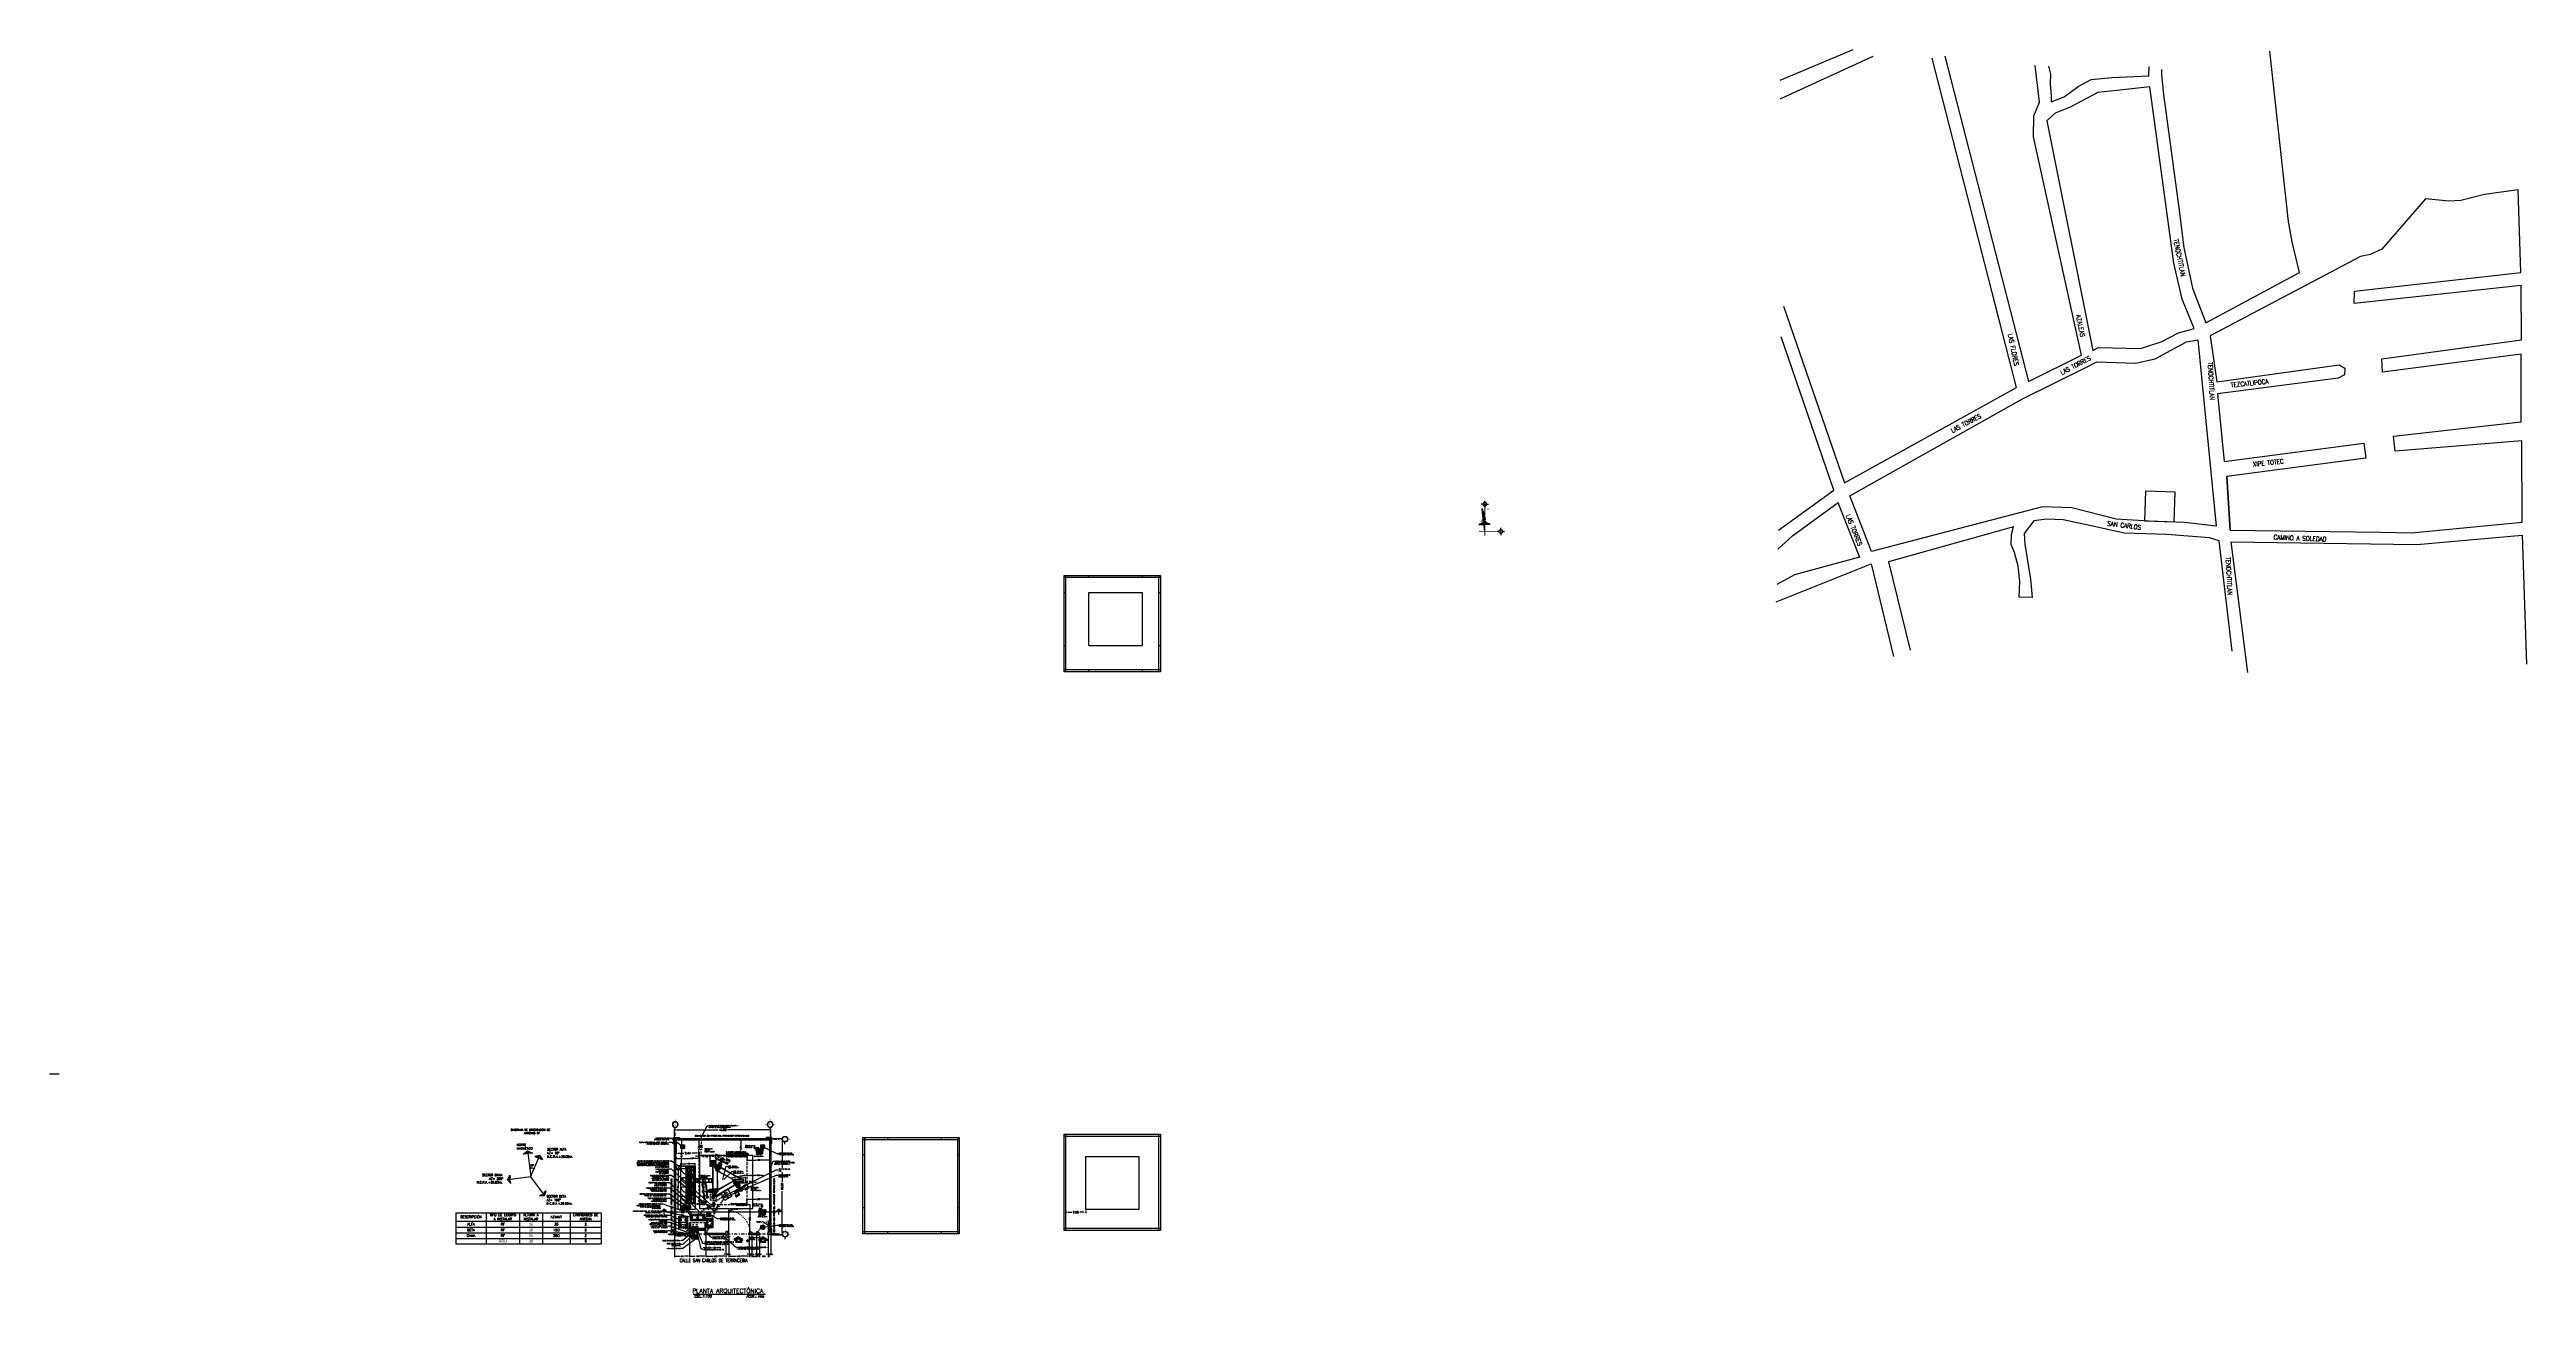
# Model space of a CAD drawing. Header units: millimetres. Extents: x 0 to 257, y -23 to 320.
# Drawn here: x 0 to 257.1, y -23.2 to 106.3 of the extents above; entities outside this region: 1.
import ezdxf
from ezdxf import colors
from ezdxf.entities.mleader import LeaderData, LeaderLine
from ezdxf.enums import TextEntityAlignment as Align
from ezdxf.math import Vec2, Vec3

# ---------------------------------------------------------------- set-up
doc = ezdxf.new("R2010")
doc.units = ezdxf.units.MM
doc.header["$LTSCALE"] = 0.1
doc.set_wipeout_variables(frame=1)
doc.header["$PDMODE"] = 2
for name, pattern in [('atContinuous2', [0]), ('CENTER', [2, 1.25, -0.25, 0.25, -0.25]), ('DASHDOT', [25.4, 12.7, -6.35, 0, -6.35]), ('DASHED2', [0.375, 0.25, -0.125]), ('HIDDEN', [9.525, 6.35, -3.175]), ('HIDDEN2', [4.7625, 3.175, -1.5875]), ('OCULTA1', [0.15, 0.1, -0.05])]:
    doc.linetypes.add(name, pattern=pattern)
doc.layers.get('Defpoints').update_dxf_attribs({"color": 6})
for name, color, linetype in [('1', 1, 'Continuous'), ('5', 5, 'Continuous'), ('8', 8, 'Continuous'), ('8 @ 1', 8, 'Continuous'), ('9', 96, 'Continuous'), ('ASHURADOS', 7, 'Continuous'), ('AT&T_PROYECTO', 5, 'Continuous'), ('AT&T_PROYECTO ELECTRICA', 5, 'Continuous'), ('AT&T_PROYECTO F.O', 5, 'Continuous'), ('AUXILIAR', 8, 'DASHED2'), ('Existente', 8, 'Continuous'), ('FIBRA OPTICA AT&T', 5, 'Continuous'), ('MARCO', 7, 'Continuous'), ('PDF_Geometry', 5, 'Continuous'), ('titulos', 170, 'Continuous')]:
    doc.layers.add(name, color=color, linetype=linetype)
doc.layers.add('MANGUERA', color=8, linetype='atContinuous2', lineweight=35)
doc.styles.add('ARIAL', font='ARLRDBD.TTF')
doc.styles.add('Romans', font='romans.shx', dxfattribs={"width": 0.8})
doc.styles.add('Tahoma', font='tahoma.ttf')
doc.styles.add('TEXTOS', font='romans.shx')
doc.dimstyles.new('Cota m', dxfattribs={"dimtxt": 0.2, "dimasz": 0.2, "dimexe": 0.1, "dimexo": 0.1, "dimgap": 0.1, "dimtad": 0, "dimzin": 0, "dimdsep": 46, "dimtxsty": 'TEXTOS', "dimcen": 0.2, "dimclrd": 256, "dimclre": 256, "dimclrt": 256, "dimazin": 0, "dimtfac": 1, "dimtix": 1, "dimtofl": 0, "dimtmove": 0, "dimatfit": 3, "dimfxl": 1, "dimtolj": 1, "dimtzin": 0, "dimlwd": -1, "dimlwe": -1, "dimarcsym": 0})
doc.dimstyles.new('COTAS ATC', dxfattribs={"dimtxt": 0.15, "dimasz": 0.15, "dimexe": 0.15, "dimexo": 0.15, "dimgap": 0.05, "dimtad": 1, "dimtih": 1, "dimtoh": 1, "dimdec": 0, "dimlfac": 100, "dimzin": 0, "dimdsep": 46, "dimtxsty": 'TEXTOS', "dimblk": 'OPEN90', "dimcen": 0.15, "dimclrd": 8, "dimclre": 8, "dimclrt": 8, "dimadec": 0, "dimazin": 0, "dimtfac": 1, "dimtdec": 0, "dimtofl": 0, "dimtmove": 2, "dimatfit": 3, "dimldrblk": 'OPEN90', "dimfxl": 1, "dimtolj": 1, "dimtzin": 0, "dimlwd": -1, "dimlwe": -1, "dimarcsym": 0})
pattern_1 = [(135, (32.1043925, -60.0973595), (-0.00265165043, -0.00265165043), [])]
pattern_2 = [(45, (-32.1043925, -60.0973595), (0.00265165043, -0.00265165043), [])]

# ---------------------------------------------------------------- blocks, each defined once
blk = doc.blocks.new('FLECHA')
blk.add_hatch(color=256).paths.add_polyline_path([(0, 1.62), (-0.29, 1.42), (-0.12, 1.42), (0, 1.56), (0.12, 1.42), (0.29, 1.42)])
for p, q in [((0, 1.62), (-0.29, 1.42)), ((-0.29, 1.42), (-0.12, 1.42)), ((-0.12, 1.42), (0, 1.56)), ((0, 1.62), (0.29, 1.42)), ((0.12, 1.42), (0, 1.56)), ((0, 0), (0, 1.56)), ((0.29, 1.42), (0.12, 1.42))]:
    blk.add_line(p, q)
blk = doc.blocks.new('A$C6DDA35DD')
blk.add_line((0, 1.68), (0, 0))
blk.add_lwpolyline([(0, 1.81), (0.33, 1.62), (0.08, 1.62), (0.08, 1.68), (-0.09, 1.68), (-0.09, 1.62), (-0.33, 1.62)], close=True)
blk = doc.blocks.new('A$C31366731')
blk.add_blockref('A$C6DDA35DD', (-0.33, 0))
blk = doc.blocks.new('_Open90')
at = {"color": 0, "linetype": 'ByBlock', "lineweight": -2}
for p, q in [((0, 0), (-1, 0)), ((-0.5, 0.5), (0, 0)), ((0, 0), (-0.5, -0.5))]:
    blk.add_line(p, q, dxfattribs=at)
blk = doc.blocks.new('*D134')
at = {"layer": 'Defpoints', "color": 0, "transparency": 16777216}
for p in [(49.64, -8.19, 0), (50.15, -9.79), (50.86, -8.54, 0), (49.94, -10.69), (49.94, -10.69)]:
    blk.add_point(p, dxfattribs=at)
at = {"layer": 'titulos', "color": 5, "transparency": 16777216}
blk.add_arc((49.94, -10.69), 0.922, 78.1335, 85.6102, dxfattribs=at)
at = {"layer": 'titulos', "color": 5, "transparency": 16777216, "xscale": 0.18, "yscale": 0.18, "zscale": 0.18}
for p, rotation in [((49.83, -9.77), 181.214973538998), ((50.3, -9.84), 342.5286387099413)]:
    blk.add_blockref('_Open90', p, dxfattribs=dict(at, rotation=rotation))
at = {"layer": 'titulos', "color": 5, "transparency": 16777216, "insert": (50.09, -9.49), "char_height": 0.18, "attachment_point": 5, "style": 'TEXTOS'}
blk.add_mtext('\\A1;30°', dxfattribs=at)
blk = doc.blocks.new('Eje')
blk.add_line((0, -1.05), (0, -0.59))
at = {"const_width": 0.05}
for points in [[(-1.08, 0), (-0.54, 0)], [(0, 0.54), (0, 1.13)], [(0.54, 0), (1.11, 0)], [(0, -0.54), (0, -1.05)]]:
    blk.add_lwpolyline(points, dxfattribs=at)
for radius in [0.595, 0.545]:
    blk.add_circle((0, 0), radius)
at = {"style": 'ARIAL'}
blk.add_attdef('EJE', text='', height=0.4, dxfattribs=at).set_placement((0, 0), align=Align.MIDDLE_CENTER)
blk = doc.blocks.new('A$C340204DE')
at = {"lineweight": -3}
for points in [[(0, 0), (0.03, 0), (0, 0)], [(0, 0), (0.03, 0), (0.03, 0)], [(0.05, 0.08), (0.05, 0.08), (0.04, 0.08)], [(0.04, 0.08), (0.05, 0.07), (0.04, 0.07)], [(0.04, 0.08), (0.05, 0.08), (0.05, 0.07)], [(0.04, 0.07), (0.05, 0.07), (0.04, 0.07)], [(0.04, 0.07), (0.05, 0.07), (0.05, 0.07)], [(0.04, 0.07), (0.05, 0.06), (0.04, 0.06)], [(0.04, 0.07), (0.05, 0.07), (0.05, 0.06)], [(0.04, 0.06), (0.05, 0.06), (0.04, 0.06)], [(0.04, 0.06), (0.05, 0.06), (0.05, 0.06)], [(0.04, 0.06), (0.05, 0.06), (0.04, 0.06)], [(0.04, 0.06), (0.05, 0.06), (0.05, 0.06)], [(0.04, 0.06), (0.05, 0.06), (0.05, 0.06)], [(0.04, 0.06), (0.05, 0.06), (0.05, 0.06)], [(0.06, 0.09), (0.06, 0.09), (0.05, 0.09)], [(0.05, 0.09), (0.05, 0.09), (0.05, 0.09)], [(0.05, 0.09), (0.06, 0.09), (0.05, 0.09)], [(0.05, 0.09), (0.05, 0.09), (0.05, 0.09)], [(0.05, 0.09), (0.05, 0.09), (0.05, 0.09)], [(0.05, 0.09), (0.05, 0.08), (0.05, 0.08)], [(0.05, 0.09), (0.05, 0.09), (0.05, 0.08)], [(0.05, 0.08), (0.05, 0.08), (0.05, 0.08)], [(0.05, 0.08), (0.05, 0.08), (0.05, 0.08)], [(0.05, 0.08), (0.05, 0.08), (0.05, 0.08)], [(0.05, 0.08), (0.05, 0.08), (0.05, 0.08)], [(0.05, 0.08), (0.05, 0.08), (0.05, 0.08)], [(0.05, 0.06), (0.05, 0.05), (0.05, 0.05)], [(0.05, 0.06), (0.05, 0.06), (0.05, 0.05)], [(0.05, 0.05), (0.05, 0.05), (0.05, 0.05)], [(0.05, 0.05), (0.05, 0.05), (0.05, 0.05)], [(0.05, 0.05), (0.05, 0.05), (0.05, 0.05)], [(0.05, 0.05), (0.05, 0.05), (0.05, 0.05)], [(0.05, 0.05), (0.05, 0.05), (0.05, 0.05)], [(0.05, 0.05), (0.05, 0.05), (0.05, 0.05)], [(0.05, 0.05), (0.06, 0.04), (0.05, 0.04)], [(0.05, 0.05), (0.05, 0.05), (0.06, 0.04)], [(0.05, 0.04), (0.06, 0.04), (0.06, 0.04)], [(0.05, 0.04), (0.06, 0.04), (0.06, 0.04)], [(0.06, 0.15), (0.06, 0.11), (0.06, 0.11)], [(0.06, 0.15), (0.06, 0.15), (0.06, 0.11)], [(0.07, 0.1), (0.08, 0.1), (0.06, 0.1)], [(0.06, 0.1), (0.07, 0.09), (0.06, 0.09)], [(0.06, 0.1), (0.07, 0.1), (0.07, 0.09)], [(0.06, 0.09), (0.06, 0.09), (0.06, 0.09)], [(0.06, 0.04), (0.09, 0.04), (0.06, 0.04)], [(0.06, 0.04), (0.09, 0.04), (0.09, 0.04)], [(0.06, 0.04), (0.08, 0.04), (0.06, 0.04)], [(0.06, 0.04), (0.09, 0.04), (0.08, 0.04)], [(0.07, 0.1), (0.08, 0.1), (0.07, 0.1)], [(0.07, 0.1), (0.08, 0.1), (0.08, 0.1)], [(0.07, 0.1), (0.08, 0.1), (0.08, 0.1)], [(0.08, 0.1), (0.09, 0.09), (0.08, 0.09)], [(0.08, 0.1), (0.09, 0.1), (0.09, 0.09)], [(0.08, 0.09), (0.09, 0.09), (0.09, 0.09)], [(0.08, 0.09), (0.09, 0.09), (0.09, 0.09)], [(0.09, 0.05), (0.09, 0.04), (0.08, 0.04)], [(0.08, 0.04), (0.09, 0.04), (0.08, 0.04)], [(0.08, 0.04), (0.09, 0.04), (0.09, 0.04)], [(0.09, 0.09), (0.1, 0.09), (0.09, 0.09)], [(0.09, 0.09), (0.09, 0.09), (0.1, 0.09)], [(0.09, 0.09), (0.1, 0.09), (0.09, 0.09)], [(0.09, 0.09), (0.1, 0.09), (0.1, 0.09)], [(0.09, 0.09), (0.1, 0.08), (0.09, 0.08)], [(0.09, 0.09), (0.1, 0.09), (0.1, 0.08)], [(0.09, 0.08), (0.1, 0.08), (0.1, 0.08)], [(0.09, 0.08), (0.1, 0.08), (0.1, 0.08)], [(0.1, 0.05), (0.1, 0.05), (0.09, 0.05)], [(0.09, 0.05), (0.1, 0.05), (0.09, 0.05)], [(0.09, 0.05), (0.1, 0.05), (0.1, 0.05)], [(0.09, 0.05), (0.1, 0.05), (0.09, 0.05)], [(0.09, 0.05), (0.1, 0.05), (0.1, 0.05)], [(0.09, 0.05), (0.09, 0.05), (0.09, 0.04)], [(0.1, 0.08), (0.1, 0.08), (0.1, 0.08)], [(0.1, 0.08), (0.1, 0.08), (0.1, 0.08)], [(0.1, 0.08), (0.1, 0.07), (0.1, 0.07)], [(0.1, 0.08), (0.1, 0.08), (0.1, 0.07)], [(0.1, 0.07), (0.1, 0.07), (0.1, 0.07)], [(0.1, 0.07), (0.1, 0.07), (0.1, 0.07)], [(0.1, 0.07), (0.1, 0.06), (0.1, 0.06)], [(0.1, 0.07), (0.1, 0.07), (0.1, 0.06)], [(0.1, 0.06), (0.1, 0.06), (0.1, 0.06)], [(0.1, 0.06), (0.1, 0.06), (0.1, 0.06)], [(0.1, 0.06), (0.1, 0.05), (0.1, 0.05)], [(0.1, 0.06), (0.1, 0.06), (0.1, 0.05)], [(0.1, 0.05), (0.1, 0.05), (0.1, 0.05)], [(0.13, 0), (0.15, 0), (0.13, 0)], [(0.13, 0), (0.15, 0), (0.15, 0)]]:
    blk.add_hatch(color=256, dxfattribs=at).paths.add_polyline_path(points)
for points in [[(0, 0.04), (0.15, 0.04)], [(0, 0), (0, 0.04)], [(0.15, 0.03), (0, 0.03)], [(0.15, 0.03), (0, 0.03)], [(0.15, 0.02), (0, 0.02)], [(0.01, 0.01), (0, 0.01), (0, 0)], [(0, 0), (0.15, 0)], [(0.03, 0), (0.03, 0), (0, 0), (0, 0), (0.03, 0)], [(0.02, 0), (0, 0)], [(0.02, 0.01), (0.01, 0.01), (0.01, 0.01)], [(0.01, 0.01), (0.02, 0.01), (0.02, 0)], [(0.01, 0.01), (0.01, 0)], [(0.01, -0.04), (0.01, 0), (0.01, 0)], [(0.01, 0), (0.01, -0.03), (0.01, -0.04), (0.01, -0.04), (0.02, -0.04), (0.02, -0.03), (0.02, 0)], [(0.01, 0), (0.02, 0)], [(0.01, 0), (0.02, -0.01)], [(0.01, 0), (0.02, 0)], [(0.01, 0), (0.02, -0.01)], [(0.02, 0.01), (0.02, 0.01), (0.02, 0.01)], [(0.02, 0), (0.02, 0.01)], [(0.02, 0), (0.02, 0), (0.02, -0.04)], [(0.06, 0.11), (0.05, 0.1), (0.04, 0.09), (0.03, 0.08), (0.03, 0.06)], [(0.07, 0.1), (0.05, 0.1), (0.04, 0.09), (0.04, 0.07), (0.03, 0.06)], [(0.03, 0.06), (0.03, 0.04)], [(0.03, 0.06), (0.03, 0.04)], [(0.03, 0.04), (0.03, 0.01)], [(0.03, 0.04), (0.03, 0.01), (0.03, 0.01)], [(0.03, 0.02), (0.03, 0.03)], [(0.03, 0.03), (0.03, 0.03)], [(0.03, 0.03), (0.03, 0.03)], [(0.03, 0.03), (0.03, 0.03)], [(0.03, 0.03), (0.03, 0.03)], [(0.03, 0.03), (0.03, 0.03)], [(0.03, 0.03), (0.03, 0.03)], [(0.03, 0.03), (0.03, 0.03)], [(0.03, 0.03), (0.03, 0.03)], [(0.03, 0.02), (0.03, 0.02)], [(0.03, 0.02), (0.03, 0.02)], [(0.03, 0.02), (0.03, 0.02)], [(0.03, 0.02), (0.03, 0.01)], [(0.03, 0.02), (0.03, 0.01)], [(0.03, 0.02), (0.03, 0.01)], [(0.03, 0.02), (0.03, 0.01)], [(0.03, 0.02), (0.03, 0.01)], [(0.03, 0.01), (0.03, 0.01)], [(0.03, 0.01), (0.03, 0.01)], [(0.03, 0.01), (0.03, 0.01)], [(0.1, 0.07), (0.1, 0.08), (0.09, 0.09), (0.08, 0.1), (0.07, 0.1), (0.06, 0.1), (0.05, 0.09), (0.04, 0.08), (0.04, 0.07), (0.04, 0.06), (0.05, 0.05), (0.06, 0.04), (0.07, 0.04), (0.08, 0.04), (0.09, 0.05), (0.1, 0.06), (0.1, 0.07)], [(0.05, 0.14), (0.05, 0.14), (0.05, 0.14)], [(0.05, 0.14), (0.06, 0.14)], [(0.05, 0.14), (0.05, 0.12)], [(0.05, 0.14), (0.06, 0.14)], [(0.05, 0.14), (0.05, 0.13)], [(0.06, 0.13), (0.05, 0.13), (0.05, 0.12), (0.05, 0.12)], [(0.06, 0.12), (0.05, 0.12)], [(0.1, 0.07), (0.1, 0.08), (0.09, 0.09), (0.08, 0.09), (0.07, 0.1), (0.06, 0.09), (0.05, 0.09), (0.05, 0.08), (0.05, 0.07), (0.05, 0.06), (0.05, 0.05), (0.06, 0.04), (0.07, 0.04), (0.08, 0.04), (0.09, 0.05), (0.1, 0.06), (0.1, 0.07)], [(0.1, 0.07), (0.1, 0.08), (0.09, 0.09), (0.08, 0.09), (0.07, 0.09), (0.06, 0.09), (0.05, 0.09), (0.05, 0.08), (0.05, 0.07), (0.05, 0.06), (0.05, 0.05), (0.06, 0.04), (0.07, 0.04), (0.08, 0.04), (0.09, 0.05), (0.1, 0.06), (0.1, 0.07)], [(0.1, 0.07), (0.1, 0.08), (0.09, 0.09), (0.08, 0.09), (0.07, 0.09), (0.06, 0.09), (0.05, 0.09), (0.05, 0.08), (0.05, 0.07), (0.05, 0.06), (0.05, 0.05), (0.06, 0.04), (0.07, 0.04), (0.08, 0.04), (0.09, 0.05), (0.1, 0.06), (0.1, 0.07)], [(0.05, 0.08), (0.05, 0.09)], [(0.06, 0.11), (0.06, 0.15), (0.06, 0.15), (0.06, 0.11), (0.06, 0.11)], [(0.06, 0.11), (0.06, 0.15)], [(0.06, 0.14), (0.06, 0.12)], [(0.07, 0.09), (0.07, 0.09), (0.06, 0.09), (0.06, 0.08), (0.06, 0.07), (0.07, 0.07), (0.07, 0.07)], [(0.06, 0.07), (0.09, 0.09)], [(0.06, 0.07), (0.08, 0.09)], [(0.06, 0.07), (0.08, 0.09)], [(0.06, 0.07), (0.08, 0.09)], [(0.06, 0.07), (0.08, 0.09)], [(0.06, 0.07), (0.08, 0.09)], [(0.06, 0.08), (0.08, 0.09)], [(0.06, 0.08), (0.07, 0.09)], [(0.06, 0.08), (0.07, 0.09)], [(0.06, 0.08), (0.07, 0.09)], [(0.06, 0.08), (0.07, 0.09)], [(0.07, 0.1), (0.07, 0.15)], [(0.07, 0.14), (0.08, 0.14)], [(0.07, 0.13), (0.07, 0.14)], [(0.07, 0.13), (0.07, 0.14)], [(0.07, 0.13), (0.08, 0.14)], [(0.07, 0.12), (0.08, 0.13)], [(0.07, 0.12), (0.08, 0.13)], [(0.07, 0.12), (0.08, 0.13)], [(0.07, 0.13), (0.07, 0.13)], [(0.07, 0.12), (0.07, 0.13)], [(0.07, 0.12), (0.08, 0.12)], [(0.07, 0.12), (0.07, 0.12)], [(0.07, 0.07), (0.09, 0.09)], [(0.07, 0.07), (0.09, 0.09)], [(0.07, 0.07), (0.09, 0.09)], [(0.07, 0.07), (0.09, 0.09)], [(0.07, 0.07), (0.09, 0.09)], [(0.07, 0.07), (0.09, 0.08)], [(0.07, 0.04), (0.08, 0.04), (0.08, 0.05), (0.09, 0.05), (0.08, 0.06), (0.08, 0.07), (0.07, 0.07)], [(0.07, 0.04), (0.07, 0.04)], [(0.08, 0.11), (0.08, 0.15), (0.08, 0.15), (0.08, 0.11), (0.08, 0.11)], [(0.08, 0.11), (0.08, 0.15)], [(0.11, 0.06), (0.11, 0.07), (0.1, 0.08), (0.1, 0.09), (0.09, 0.1), (0.08, 0.1), (0.08, 0.15)], [(0.08, 0.12), (0.08, 0.14), (0.09, 0.14)], [(0.09, 0.13), (0.09, 0.14), (0.08, 0.14)], [(0.09, 0.13), (0.08, 0.13)], [(0.09, 0.12), (0.08, 0.12)], [(0.12, 0.06), (0.12, 0.08), (0.11, 0.09), (0.1, 0.1), (0.08, 0.11)], [(0.08, 0.07), (0.09, 0.08)], [(0.08, 0.07), (0.09, 0.08)], [(0.08, 0.07), (0.1, 0.08)], [(0.08, 0.06), (0.1, 0.08)], [(0.08, 0.06), (0.1, 0.08)], [(0.08, 0.06), (0.1, 0.08)], [(0.08, 0.06), (0.1, 0.07)], [(0.08, 0.06), (0.1, 0.07)], [(0.08, 0.06), (0.1, 0.07)], [(0.08, 0.05), (0.1, 0.06)], [(0.08, 0.04), (0.1, 0.06)], [(0.08, 0.04), (0.1, 0.06)], [(0.08, 0.04), (0.08, 0.04)], [(0.09, 0.14), (0.09, 0.14), (0.09, 0.14)], [(0.09, 0.14), (0.09, 0.12), (0.09, 0.12)], [(0.09, 0.12), (0.09, 0.13)], [(0.09, 0.09), (0.09, 0.09)], [(0.09, 0.06), (0.1, 0.07)], [(0.09, 0.06), (0.1, 0.07)], [(0.09, 0.05), (0.1, 0.07)], [(0.09, 0.05), (0.1, 0.05)], [(0.1, 0.08), (0.1, 0.09)], [(0.1, 0.09), (0.1, 0.09)], [(0.11, 0.06), (0.11, 0.04)], [(0.12, 0.01), (0.11, 0.01), (0.11, 0.04)], [(0.11, 0.03), (0.12, 0.03)], [(0.11, 0.03), (0.12, 0.03)], [(0.11, 0.03), (0.12, 0.03)], [(0.11, 0.03), (0.12, 0.03)], [(0.11, 0.03), (0.11, 0.03)], [(0.11, 0.03), (0.11, 0.03)], [(0.12, 0.03), (0.11, 0.03)], [(0.11, 0.02), (0.12, 0.02)], [(0.11, 0.02), (0.12, 0.02)], [(0.11, 0.02), (0.12, 0.01)], [(0.11, 0.02), (0.12, 0.01)], [(0.11, 0.02), (0.12, 0.01)], [(0.11, 0.02), (0.12, 0.01)], [(0.11, 0.01), (0.12, 0.01)], [(0.11, 0.01), (0.11, 0.01)], [(0.11, 0.01), (0.11, 0.01)], [(0.11, 0.01), (0.11, 0.01)], [(0.12, 0.06), (0.12, 0.04)], [(0.12, 0.04), (0.12, 0.01)], [(0.12, 0.03), (0.12, 0.03)], [(0.12, 0.02), (0.12, 0.02)], [(0.12, 0.02), (0.12, 0.02)], [(0.14, 0.01), (0.14, 0.01), (0.13, 0.01), (0.13, 0.01)], [(0.13, 0), (0.13, 0.01)], [(0.15, 0.01), (0.13, 0.01)], [(0.15, 0), (0.15, 0), (0.13, 0), (0.13, 0), (0.15, 0)], [(0.15, 0), (0.13, 0)], [(0.14, 0), (0.13, 0), (0.13, -0.04), (0.14, -0.04), (0.14, -0.04), (0.14, -0.04), (0.15, -0.04), (0.15, 0), (0.14, 0)], [(0.15, 0.01), (0.15, 0.01), (0.14, 0.01)], [(0.14, 0.01), (0.14, 0)], [(0.14, 0.01), (0.14, 0)], [(0.14, 0), (0.14, -0.03)], [(0.14, -0.03), (0.14, 0)], [(0.14, 0), (0.14, 0)], [(0.14, 0), (0.14, -0.01)], [(0.14, 0), (0.14, 0)], [(0.14, 0), (0.14, 0)], [(0.15, 0.04), (0.15, 0)], [(0.15, 0), (0.15, 0.01)], [(0.01, 0), (0.02, -0.01)], [(0.01, -0.01), (0.02, -0.02)], [(0.01, -0.01), (0.02, -0.02)], [(0.01, -0.01), (0.02, -0.02)], [(0.01, -0.02), (0.02, -0.03)], [(0.01, -0.02), (0.02, -0.03)], [(0.01, -0.02), (0.02, -0.02)], [(0.01, -0.02), (0.02, -0.03)], [(0.01, -0.03), (0.02, -0.04)], [(0.01, -0.03), (0.01, -0.04)], [(0.01, -0.03), (0.02, -0.03)], [(0.01, -0.03), (0.01, -0.04)], [(0.01, -0.04), (0.02, -0.04), (0.02, -0.04)], [(0.01, -0.04), (0.01, -0.04)], [(0.01, -0.04), (0.01, -0.04), (0.01, -0.04)], [(0.14, 0), (0.14, -0.01)], [(0.14, 0), (0.14, -0.01)], [(0.14, -0.01), (0.14, -0.02)], [(0.14, -0.01), (0.14, -0.02)], [(0.14, -0.01), (0.14, -0.02)], [(0.14, -0.02), (0.14, -0.02)], [(0.14, -0.02), (0.14, -0.03)], [(0.14, -0.02), (0.14, -0.03)], [(0.14, -0.02), (0.14, -0.03)], [(0.14, -0.04), (0.14, -0.04), (0.14, -0.03)], [(0.14, -0.03), (0.14, -0.04), (0.14, -0.04)], [(0.14, -0.03), (0.14, -0.03)], [(0.14, -0.03), (0.14, -0.04)], [(0.14, -0.03), (0.14, -0.04)]]:
    blk.add_lwpolyline(points, dxfattribs=at)
blk = doc.blocks.new('A$C4E933145')
for points in [[(0, 0), (0, 1.15), (0.1, 1.15), (0.1, 0)], [(0.02, 0.02), (0.02, 1.13), (0.08, 1.13), (0.08, 0.02)], [(1.6, 0.65), (0.1, 0.65), (0.1, 0.67), (1.6, 0.67)], [(1.6, 0.48), (0.1, 0.48), (0.1, 0.5), (1.6, 0.5)], [(1.7, 0), (1.7, 1.15), (1.6, 1.15), (1.6, 0)], [(1.67, 0.02), (1.67, 1.13), (1.62, 1.13), (1.62, 0.02)]]:
    blk.add_lwpolyline(points, close=True)
blk = doc.blocks.new('TORREPLANTA')
at = {"layer": '8', "ltscale": 0.05}
h = blk.add_hatch(dxfattribs=at)
h.set_pattern_fill('AR-CONC', color=8, scale=0.00077)
h.paths.add_polyline_path([(28.18, 102.83), (28.37, 102.68), (28.37, 102.68), (28.38, 102.68), (28.06, 102.71), (28.04, 102.77)])
h.paths.add_polyline_path([(28.35, 102.46), (28.34, 102.46), (28.19, 102.4), (28.15, 102.49)])
h.paths.add_polyline_path([(25.27, 104.91), (25.19, 105.09), (25.2, 105.09), (25.38, 104.95)], flags=17)
h.paths.add_polyline_path([(24.99, 105), (24.99, 105), (24.99, 105.01), (25.08, 104.82), (24.96, 104.77)], flags=17)
h.paths.add_polyline_path([(25.23, 105.76), (25.35, 105.49), (25.55, 105.03), (25.46, 104.99), (25.21, 105.19), (25.22, 105.21), (25.14, 105.39), (24.94, 105.42), (24.82, 105.26), (24.9, 105.07), (24.92, 105.07), (24.88, 104.73), (24.82, 104.71), (24.72, 104.94), (24.49, 105.44)])
h.paths.add_polyline_path([(24.25, 101.16), (24.42, 101.24), (24.43, 101.24), (24.4, 101.01), (24.39, 101.01), (24.26, 100.85), (24.34, 100.66), (24.55, 100.63), (24.67, 100.8), (24.66, 100.82), (24.86, 100.91), (24.87, 100.9), (24.99, 100.61), (24.26, 100.29), (24.06, 100.75), (23.94, 101.03)])
h.paths.add_polyline_path([(24.67, 101.35), (24.7, 101.3), (24.5, 101.05), (24.5, 101.05), (24.5, 101.05), (24.49, 101.05), (24.52, 101.28)])
h.paths.add_polyline_path([(24.79, 101.08), (24.83, 100.98), (24.67, 100.92)], flags=17)
h = blk.add_hatch(dxfattribs=at)
h.set_pattern_fill('AR-CONC', color=8, scale=0.00077)
h.paths.add_polyline_path([(28.78, 103.07), (28.89, 102.8), (29.08, 102.33), (28.34, 102.03), (28.22, 102.32), (28.42, 102.4), (28.43, 102.38), (28.63, 102.36), (28.76, 102.52), (28.68, 102.71), (28.48, 102.73), (28.46, 102.71), (28.27, 102.86), (28.29, 102.87), (28.47, 102.94)])
at = {"layer": 'ASHURADOS', "ltscale": 0.1}
h = blk.add_hatch(dxfattribs=at)
h.set_pattern_fill('AR-CONC', color=8, scale=0.09)
h.paths.add_polyline_path([(29.12, 102.62), (28.62, 101.99), (28.21, 102.31), (28.42, 102.4), (28.43, 102.38), (28.63, 102.36), (28.76, 102.52), (28.68, 102.71), (28.48, 102.73), (28.46, 102.71), (28.28, 102.85), (28.49, 103.11), (28.72, 102.93)])
h.paths.add_polyline_path([(28.01, 102.51), (27.99, 102.49), (28.14, 102.37), (24.67, 100.91), (24.67, 100.91), (28.34, 102.45), (28.35, 102.45), (28.37, 102.46)])
h.paths.add_polyline_path([(28.37, 102.68), (28.37, 102.68), (28.38, 102.68), (28.16, 102.7), (28.23, 102.79)])
h.paths.add_polyline_path([(25.19, 105.62), (25.58, 105.3), (25.38, 105.05), (25.21, 105.19), (25.22, 105.21), (25.14, 105.39), (24.94, 105.42), (24.82, 105.26), (24.9, 105.07), (24.92, 105.07), (24.89, 104.83), (24.46, 105.17), (24.95, 105.8)])
h.paths.add_polyline_path([(24.55, 100.63), (24.67, 100.8), (24.66, 100.82), (24.96, 100.95), (25.03, 100.89), (24.53, 100.27), (23.9, 100.76), (24.4, 101.39), (24.45, 101.35), (24.4, 101.01), (24.39, 101.01), (24.26, 100.85), (24.34, 100.66)])
h.paths.add_polyline_path([(24.88, 101.01), (24.67, 100.92), (24.79, 101.08)], flags=17)
h.paths.add_polyline_path([(24.63, 101.21), (24.5, 101.04), (24.5, 101.05), (24.49, 101.05), (24.52, 101.29)], flags=17)
h.paths.add_polyline_path([(25.27, 104.91), (25.19, 105.09), (25.2, 105.09), (25.33, 104.99)], flags=17)
h.paths.add_polyline_path([(25.12, 104.72), (25.09, 104.68), (24.96, 104.77), (24.99, 105), (24.99, 105), (24.99, 105.01)])
at = {"layer": '8', "lineweight": 0}
for p, q in [((24.48, 101.02), (24.99, 105.02)), ((24.97, 105.07), (24.97, 105.07)), ((24.97, 105.06), (24.97, 105.05)), ((24.98, 105.06), (24.97, 105.06)), ((24.97, 105.06), (24.97, 105.06)), ((25.17, 105.15), (25.17, 105.15)), ((25.17, 105.15), (25.17, 105.15)), ((25.17, 105.15), (25.17, 105.15)), ((25.17, 105.15), (25.18, 105.14)), ((25.17, 105.14), (25.18, 105.14)), ((28.39, 102.67), (25.19, 105.1)), ((28.36, 102.46), (24.67, 100.91)), ((28.4, 102.46), (28.4, 102.45)), ((28.41, 102.45), (28.4, 102.45)), ((28.41, 102.45), (28.41, 102.45)), ((28.41, 102.45), (28.41, 102.45)), ((28.43, 102.67), (28.43, 102.67)), ((28.43, 102.67), (28.43, 102.67)), ((28.43, 102.67), (28.43, 102.67)), ((28.44, 102.67), (28.44, 102.67)), ((24.46, 100.99), (24.46, 101)), ((24.47, 101), (24.46, 101)), ((24.46, 100.99), (24.46, 101)), ((24.46, 100.99), (24.46, 100.99)), ((24.46, 100.99), (24.46, 100.99)), ((24.47, 100.99), (24.47, 101)), ((24.47, 101), (24.47, 101)), ((24.47, 100.99), (24.47, 100.99)), ((24.63, 100.86), (24.64, 100.87)), ((24.63, 100.86), (24.63, 100.86)), ((24.63, 100.86), (24.63, 100.86)), ((24.64, 100.87), (24.64, 100.87)), ((24.64, 100.86), (24.65, 100.87)), ((24.64, 100.85), (24.64, 100.86)), ((24.64, 100.86), (24.64, 100.86)), ((24.65, 100.87), (24.65, 100.87))]:
    blk.add_line(p, q, dxfattribs=at)
at = {"layer": '8', "ltscale": 0.1}
for p, q in [((24.92, 105.19), (25.35, 104.18)), ((25.12, 105.27), (25.53, 104.25)), ((24.38, 100.89), (25.05, 101.76)), ((24.55, 100.75), (25.2, 101.64)), ((28.54, 102.44), (27.45, 102.59)), ((28.57, 102.65), (27.48, 102.78))]:
    blk.add_line(p, q, dxfattribs=at)
at = {"layer": '8', "lineweight": 0}
for points in [[(24.96, 105.08), (24.92, 105.09), (24.4, 100.99), (24.45, 100.98)], [(24.72, 104.94), (24.49, 105.44), (25.23, 105.76), (25.35, 105.49)], [(24.49, 101.03), (24.99, 105.01)], [(24.88, 104.73), (24.82, 104.71), (24.72, 104.94)], [(24.97, 105.06), (24.9, 105.07), (24.82, 105.26), (24.94, 105.42), (25.14, 105.39), (25.22, 105.21), (25.17, 105.14)], [(25.08, 104.82), (24.96, 104.77)], [(24.97, 105.05), (24.97, 105.07)], [(24.97, 105.07), (24.97, 105.07), (24.97, 105.05), (24.97, 105.06), (24.97, 105.07), (24.97, 105.07)], [(24.97, 105.07), (24.97, 105.06), (24.97, 105.05)], [(24.97, 105.06), (24.97, 105.05), (24.97, 105.05)], [(24.99, 105.01), (24.99, 105), (24.99, 105), (24.99, 105.02)], [(25.16, 105.17), (25.19, 105.2), (28.48, 102.7), (28.45, 102.67)], [(25.17, 105.15), (25.17, 105.15), (25.18, 105.14), (25.18, 105.15), (25.17, 105.15), (25.17, 105.16)], [(25.18, 105.14), (25.17, 105.15)], [(25.17, 105.15), (25.17, 105.15)], [(25.17, 105.15), (25.17, 105.15), (25.18, 105.14), (25.18, 105.14)], [(25.18, 105.14), (25.18, 105.14), (25.18, 105.14)], [(25.19, 105.09), (25.2, 105.09), (25.2, 105.1), (25.19, 105.11)], [(28.38, 102.67), (25.19, 105.1)], [(25.38, 104.96), (25.27, 104.91)], [(25.35, 105.49), (25.55, 105.03), (25.46, 104.99)], [(24.25, 101.16), (23.94, 101.03), (24.06, 100.75)], [(24.42, 101.24), (24.25, 101.16)], [(24.43, 101.24), (24.42, 101.24)], [(24.7, 101.3), (24.67, 101.35), (24.52, 101.28)], [(24.62, 100.85), (24.63, 100.81), (28.44, 102.41), (28.43, 102.45)], [(28.35, 102.46), (24.67, 100.92)], [(28.06, 102.71), (28.04, 102.77), (28.18, 102.83)], [(28.19, 102.39), (28.15, 102.49)], [(28.89, 102.8), (29.08, 102.33), (28.34, 102.03), (28.22, 102.32)], [(28.27, 102.86), (28.29, 102.87)], [(28.29, 102.87), (28.47, 102.94)], [(28.35, 102.46), (28.34, 102.46), (28.35, 102.45), (28.37, 102.46)], [(28.38, 102.67), (28.37, 102.68), (28.38, 102.69), (28.39, 102.67)], [(28.4, 102.46), (28.43, 102.38), (28.63, 102.36), (28.76, 102.52), (28.68, 102.71), (28.48, 102.73), (28.43, 102.67)], [(28.4, 102.45), (28.41, 102.45)], [(28.41, 102.45), (28.41, 102.45), (28.4, 102.45), (28.4, 102.45), (28.41, 102.45), (28.41, 102.45)], [(28.4, 102.45), (28.4, 102.45), (28.4, 102.45)], [(28.41, 102.45), (28.4, 102.45), (28.4, 102.45)], [(28.44, 102.67), (28.44, 102.67), (28.43, 102.68), (28.43, 102.68), (28.44, 102.67), (28.44, 102.67)], [(28.44, 102.67), (28.43, 102.67), (28.43, 102.68)], [(28.43, 102.67), (28.44, 102.67)], [(28.43, 102.67), (28.43, 102.67), (28.43, 102.67)], [(28.47, 102.94), (28.78, 103.07), (28.89, 102.8)], [(24.06, 100.75), (24.26, 100.29), (24.99, 100.61), (24.87, 100.9)], [(24.64, 100.87), (24.67, 100.8), (24.55, 100.63), (24.34, 100.66), (24.26, 100.85), (24.39, 101.01), (24.47, 101)], [(24.46, 100.99), (24.46, 100.99), (24.46, 101), (24.46, 101), (24.46, 100.99), (24.45, 100.99)], [(24.46, 101), (24.46, 100.99)], [(24.46, 100.99), (24.46, 101), (24.46, 101)], [(24.46, 101), (24.46, 101), (24.46, 101)], [(24.47, 100.99), (24.46, 100.99), (24.47, 101), (24.47, 101), (24.46, 100.99), (24.46, 100.99)], [(24.47, 101), (24.47, 100.99)], [(24.47, 100.99), (24.47, 101), (24.47, 101)], [(24.47, 101), (24.47, 101), (24.47, 101)], [(24.5, 101.04), (24.5, 101.05), (24.49, 101.05), (24.49, 101.03)], [(24.5, 101.04), (24.51, 101.05), (24.5, 101.05), (24.49, 101.02)], [(24.64, 100.87), (24.63, 100.86)], [(24.63, 100.86), (24.64, 100.87), (24.64, 100.87)], [(24.63, 100.86), (24.63, 100.86), (24.64, 100.87), (24.64, 100.86), (24.63, 100.86), (24.63, 100.86)], [(24.64, 100.87), (24.64, 100.87), (24.64, 100.87)], [(24.65, 100.87), (24.64, 100.86)], [(24.64, 100.86), (24.65, 100.86), (24.65, 100.86)], [(24.64, 100.86), (24.64, 100.86), (24.65, 100.86), (24.65, 100.86), (24.64, 100.85), (24.64, 100.85)], [(24.65, 100.86), (24.65, 100.87), (24.65, 100.87)], [(24.67, 100.91), (24.68, 100.91), (24.68, 100.91), (24.66, 100.9)], [(24.67, 100.91), (24.68, 100.91), (24.69, 100.9), (24.67, 100.9)], [(24.83, 100.98), (24.79, 101.08)], [(24.87, 100.9), (24.86, 100.91)]]:
    blk.add_lwpolyline(points, dxfattribs=at)
at = {"layer": '8', "linetype": 'CENTER', "lineweight": 0, "ltscale": 75}
for points in [[(24.49, 101.03), (24.99, 105.02)], [(25.19, 105.1), (28.39, 102.67)], [(28.36, 102.46), (24.67, 100.91)]]:
    blk.add_lwpolyline(points, dxfattribs=at)
at = {"layer": '8', "lineweight": 0}
for points in [[(24.83, 105.25), (24.85, 105.28), (24.88, 105.27), (24.89, 105.25), (24.87, 105.22), (24.84, 105.23)], [(24.89, 105.11), (24.91, 105.13), (24.94, 105.13), (24.95, 105.1), (24.94, 105.08), (24.9, 105.08)], [(24.93, 105.38), (24.95, 105.4), (24.98, 105.4), (24.99, 105.37), (24.97, 105.35), (24.94, 105.35)], [(24.96, 105.06), (24.97, 105.07), (24.97, 105.05), (24.97, 105.06)], [(25.08, 105.36), (25.1, 105.38), (25.13, 105.38), (25.14, 105.35), (25.13, 105.33), (25.1, 105.33)], [(25.15, 105.21), (25.16, 105.24), (25.19, 105.24), (25.21, 105.21), (25.19, 105.18), (25.16, 105.19)], [(25.18, 105.15), (25.17, 105.16), (25.18, 105.15), (25.18, 105.15)], [(28.4, 102.44), (28.41, 102.45), (28.4, 102.45), (28.4, 102.45)], [(28.43, 102.68), (28.44, 102.67), (28.43, 102.68), (28.43, 102.68)], [(28.47, 102.39), (28.49, 102.41), (28.48, 102.44), (28.45, 102.45), (28.43, 102.42), (28.44, 102.39)], [(28.51, 102.66), (28.52, 102.69), (28.51, 102.71), (28.48, 102.72), (28.46, 102.69), (28.48, 102.67)], [(28.63, 102.37), (28.65, 102.39), (28.64, 102.42), (28.6, 102.43), (28.59, 102.4), (28.6, 102.37)], [(28.66, 102.64), (28.68, 102.67), (28.67, 102.69), (28.64, 102.7), (28.62, 102.67), (28.63, 102.65)], [(28.72, 102.5), (28.74, 102.52), (28.73, 102.55), (28.7, 102.55), (28.68, 102.53), (28.69, 102.5)], [(24.32, 100.81), (24.29, 100.82), (24.28, 100.84), (24.3, 100.87), (24.33, 100.86), (24.34, 100.84)], [(24.38, 100.67), (24.35, 100.67), (24.34, 100.7), (24.36, 100.72), (24.39, 100.72), (24.4, 100.69)], [(24.42, 100.94), (24.39, 100.94), (24.37, 100.97), (24.39, 100.99), (24.42, 100.99), (24.43, 100.96)], [(24.46, 101), (24.45, 100.99), (24.46, 101), (24.46, 101)], [(24.46, 101), (24.46, 100.99), (24.46, 101), (24.47, 101)], [(24.54, 100.65), (24.51, 100.65), (24.5, 100.68), (24.52, 100.7), (24.55, 100.7), (24.56, 100.67)], [(24.63, 100.77), (24.6, 100.78), (24.59, 100.81), (24.61, 100.83), (24.64, 100.83), (24.65, 100.8)], [(24.64, 100.86), (24.63, 100.86), (24.64, 100.86), (24.64, 100.86)], [(24.65, 100.86), (24.64, 100.85), (24.65, 100.86), (24.65, 100.86)]]:
    blk.add_lwpolyline(points, close=True, dxfattribs=at)
for points in [[(24.98, 105.05), (24.97, 105.05, -0.389201), (24.97, 105.06, -0.12545), (24.97, 105.06)], [(25.18, 105.13), (25.18, 105.14, 0.389201), (25.18, 105.14, 0.139343), (25.17, 105.15, 0.139343)], [(28.39, 102.46), (28.4, 102.45, 0.389201), (28.4, 102.45, 0.127246), (28.41, 102.45, 0.127246)], [(28.42, 102.67), (28.42, 102.67, -0.389201), (28.43, 102.67, -0.137662), (28.43, 102.67, -0.137662)], [(24.47, 101.01), (24.46, 101.01, 0.389201), (24.46, 101, 0.137662), (24.46, 100.99, 0.137662)], [(24.48, 101), (24.47, 101, 0.389201), (24.47, 101, 0.137662), (24.47, 100.99, 0.137662)], [(24.64, 100.88), (24.64, 100.87, -0.389201), (24.64, 100.87, -0.127246), (24.63, 100.86, -0.127246)], [(24.65, 100.87), (24.65, 100.87, -0.389201), (24.65, 100.87, -0.127246), (24.64, 100.86, -0.127246)]]:
    blk.add_lwpolyline(points, format="xyb", dxfattribs=at)
at = {"layer": '8', "ltscale": 0.1}
for points in [[(25.11, 101.79), (25.4, 104.13)], [(25.14, 101.79), (25.43, 104.12)], [(27.38, 102.65), (25.21, 101.74)], [(27.4, 102.62), (25.22, 101.7)], [(25.52, 104.16), (27.39, 102.74)], [(25.53, 104.19), (27.41, 102.76)]]:
    blk.add_lwpolyline(points, dxfattribs=at)
at = {"layer": '8', "lineweight": 0}
for centre, radius in [((24.86, 105.25), 0.0152), ((24.92, 105.11), 0.0152), ((24.96, 105.38), 0.0152), ((25.11, 105.36), 0.0152), ((25.18, 105.21), 0.0152), ((28.46, 102.42), 0.0152), ((28.56, 102.54), 0.109), ((28.49, 102.69), 0.0152), ((28.62, 102.4), 0.0152), ((28.65, 102.67), 0.0152), ((28.71, 102.52), 0.0152), ((24.31, 100.84), 0.0152), ((24.47, 100.82), 0.109), ((24.47, 100.82), 0.109), ((24.37, 100.69), 0.0152), ((24.4, 100.97), 0.0152), ((24.53, 100.68), 0.0152), ((24.62, 100.8), 0.0152)]:
    blk.add_circle(centre, radius, dxfattribs=at)
at = {"layer": '8', "ltscale": 0.1}
for centre in [(25.13, 101.7), (25.13, 101.7), (25.44, 104.22), (27.47, 102.68)]:
    blk.add_circle(centre, 0.0952, dxfattribs=at)
at = {"layer": '8', "lineweight": 0}
blk.add_arc((25.02, 105.23), 0.109, 21.023, 204.344, dxfattribs=at)
blk = doc.blocks.new('A$C38E61F51')
at = {"color": 8}
blk.add_line((0, 0.23), (0, -0.23), dxfattribs=at)
at = {"color": 8, "ltscale": 0.1}
blk.add_lwpolyline([(-0.75, 0.35), (0.75, 0.35), (0.75, -0.35), (-0.75, -0.35)], close=True, dxfattribs=at)
at = {"color": 8, "linetype": 'DASHED2', "ltscale": 5}
for points in [[(-0.65, 0.25), (0, 0.25), (0, -0.25), (-0.65, -0.25)], [(0.65, 0.25), (0, 0.25), (0, -0.25), (0.65, -0.25)]]:
    blk.add_lwpolyline(points, close=True, dxfattribs=at)
at = {"color": 8}
for points in [[(-0.63, 0.23), (0.63, 0.23), (0.63, -0.23), (-0.63, -0.23)], [(-0.03, -0.2), (-0.6, -0.2), (-0.6, 0.2), (-0.03, 0.2)], [(-0.57, -0.08), (-0.55, -0.08), (-0.55, 0.08), (-0.57, 0.08)], [(-0.06, -0.08), (-0.08, -0.08), (-0.08, 0.08), (-0.06, 0.08)], [(0.03, 0.2), (0.6, 0.2), (0.6, -0.2), (0.03, -0.2)], [(0.06, -0.08), (0.08, -0.08), (0.08, 0.08), (0.06, 0.08)], [(0.57, -0.08), (0.55, -0.08), (0.55, 0.08), (0.57, 0.08)]]:
    blk.add_lwpolyline(points, close=True, dxfattribs=at)
blk = doc.blocks.new('C')
at = {"linetype": 'atContinuous2', "transparency": 33554687}
for p, q in [((-0.24, 0.28), (0, 0.28)), ((-0.24, 0.28), (-0.24, -0.28)), ((-0.22, 0.26), (-0.02, 0.26)), ((-0.22, 0.26), (-0.22, -0.26)), ((-0.06, 0.28), (-0.06, -0.28)), ((-0.02, -0.26), (-0.02, 0.26)), ((0, -0.28), (0, 0.28)), ((0, -0.28), (-0.24, -0.28)), ((-0.02, -0.26), (-0.22, -0.26))]:
    blk.add_line(p, q, dxfattribs=at)
at = {"transparency": 33554687}
for points in [[(-0.22, 0.02), (-0.23, 0.02)], [(-0.22, 0.02), (-0.23, 0.02), (-0.22, 0.02), (-0.22, 0.02)], [(-0.22, 0.02), (-0.23, 0.02)], [(-0.22, 0.02), (-0.23, 0.02)], [(-0.22, 0.02), (-0.23, 0.02), (-0.22, 0.02), (-0.22, 0.02)], [(-0.22, 0.02), (-0.23, 0.02)], [(-0.22, 0.02), (-0.23, 0.02), (-0.23, -0.03), (-0.22, -0.03), (-0.22, 0.02), (-0.23, 0.02), (-0.23, -0.03), (-0.22, -0.03), (-0.22, 0.02), (-0.22, 0.02)], [(-0.22, 0.02), (-0.23, 0.02)], [(-0.22, 0.02), (-0.23, 0.02), (-0.22, 0.02), (-0.22, 0.02)], [(-0.22, 0.02), (-0.23, 0.02)], [(-0.22, 0.02), (-0.23, 0.02)], [(-0.22, 0.02), (-0.23, 0.02), (-0.22, 0.02), (-0.22, 0.02)], [(-0.22, 0.02), (-0.23, 0.02)], [(-0.22, 0.02), (-0.23, 0.02), (-0.23, -0.03), (-0.22, -0.03), (-0.22, 0.02), (-0.23, 0.02), (-0.23, -0.03), (-0.22, -0.03), (-0.22, 0.02), (-0.22, 0.02)], [(-0.22, 0.01), (-0.23, 0.01)], [(-0.22, 0.01), (-0.23, 0.01)], [(-0.22, 0.01), (-0.23, 0.01)], [(-0.22, 0.01), (-0.23, 0.01)], [(-0.22, 0.01), (-0.23, 0.01)], [(-0.22, 0.01), (-0.23, 0.01)], [(-0.22, 0.01), (-0.23, 0.01)], [(-0.22, 0.01), (-0.23, 0.01)], [(-0.22, 0.01), (-0.23, 0.01)], [(-0.22, 0.01), (-0.23, 0.01)], [(-0.22, 0.01), (-0.23, 0.01)], [(-0.22, 0.01), (-0.23, 0.01)], [(-0.22, 0.01), (-0.23, 0.01)], [(-0.22, 0.01), (-0.23, 0.01)], [(-0.22, 0.01), (-0.23, 0.01)], [(-0.22, 0.01), (-0.23, 0.01)], [(-0.22, 0.01), (-0.23, 0.01)], [(-0.22, 0.01), (-0.23, 0.01)], [(-0.22, 0.01), (-0.23, 0.01)], [(-0.22, 0.01), (-0.23, 0.01)], [(-0.22, -0.02), (-0.23, -0.02)], [(-0.22, -0.02), (-0.23, -0.02)], [(-0.22, -0.02), (-0.23, -0.02)], [(-0.22, -0.02), (-0.23, -0.02)], [(-0.22, -0.02), (-0.23, -0.02), (-0.22, -0.02), (-0.22, -0.02)], [(-0.22, -0.02), (-0.23, -0.02)], [(-0.22, -0.02), (-0.23, -0.02)], [(-0.22, -0.02), (-0.23, -0.02)], [(-0.22, -0.02), (-0.23, -0.02)], [(-0.22, -0.02), (-0.23, -0.02), (-0.22, -0.02), (-0.22, -0.02)], [(-0.22, -0.02), (-0.23, -0.02)], [(-0.22, -0.02), (-0.23, -0.02)], [(-0.22, -0.02), (-0.23, -0.02)], [(-0.22, -0.02), (-0.23, -0.02)], [(-0.22, -0.02), (-0.23, -0.02)], [(-0.22, -0.02), (-0.23, -0.02)], [(-0.22, -0.02), (-0.23, -0.02), (-0.22, -0.02), (-0.22, -0.02)], [(-0.22, -0.02), (-0.23, -0.02)], [(-0.22, -0.02), (-0.23, -0.02)], [(-0.22, -0.02), (-0.23, -0.02)], [(-0.22, -0.02), (-0.23, -0.02)], [(-0.22, -0.02), (-0.23, -0.02), (-0.22, -0.02), (-0.22, -0.02)], [(-0.22, -0.02), (-0.23, -0.02)], [(-0.22, -0.02), (-0.23, -0.02)], [(-0.22, -0.03), (-0.23, -0.03)], [(-0.22, -0.03), (-0.23, -0.03)], [(-0.22, -0.03), (-0.23, -0.03)], [(-0.22, -0.03), (-0.23, -0.03)]]:
    blk.add_lwpolyline(points, dxfattribs=at)
at = {"linetype": 'atContinuous2', "transparency": 33554687}
for centre, radius in [((-0.17, 0.2), 0.022), ((-0.17, 0.2), 0.0175), ((-0.17, 0.07), 0.0165), ((-0.17, 0.07), 0.0131), ((-0.17, -0.02), 0.0165), ((-0.17, -0.02), 0.0131), ((-0.17, -0.11), 0.0165), ((-0.17, -0.11), 0.0131), ((-0.17, -0.2), 0.0131), ((-0.17, -0.2), 0.0165)]:
    blk.add_circle(centre, radius, dxfattribs=at)
blk = doc.blocks.new('A$Ca43bcb66')
at = {"linetype": 'Continuous'}
for points in [[(0.62, 2.96), (0.62, 2.95), (0.62, 2.97)], [(0.62, 2.95), (0.63, 2.94), (0.63, 2.97)], [(0.62, 2.95), (0.62, 2.97), (0.63, 2.97)], [(0.63, 2.94), (0.63, 2.97), (0.64, 2.98)], [(0.63, 2.94), (0.64, 2.94), (0.64, 2.98)], [(0.63, 2.94), (0.63, 2.94), (0.63, 2.97)], [(0.63, 2.94), (0.63, 2.97), (0.63, 2.97)], [(0.63, 2.96), (0.63, 2.97), (0.63, 2.95)], [(0.63, 2.97), (0.64, 2.97), (0.64, 2.95)], [(0.63, 2.97), (0.63, 2.95), (0.64, 2.95)], [(0.63, 2.96), (0.63, 2.96), (0.63, 2.95)], [(0.63, 2.96), (0.63, 2.95), (0.63, 2.95)], [(0.64, 2.94), (0.64, 2.98), (0.65, 2.97)], [(0.64, 2.94), (0.65, 2.94), (0.65, 2.97)], [(0.64, 2.97), (0.65, 2.97), (0.65, 2.95)], [(0.64, 2.97), (0.64, 2.95), (0.65, 2.95)], [(0.65, 2.94), (0.65, 2.94), (0.65, 2.97)], [(0.65, 2.94), (0.65, 2.97), (0.66, 2.97)], [(0.65, 2.94), (0.65, 2.97), (0.65, 2.97)], [(0.65, 2.94), (0.66, 2.95), (0.66, 2.97)], [(0.65, 2.97), (0.65, 2.96), (0.65, 2.95)], [(0.65, 2.97), (0.65, 2.95), (0.65, 2.95)], [(0.65, 2.96), (0.65, 2.95), (0.65, 2.96)], [(0.66, 2.95), (0.66, 2.97), (0.66, 2.96)], [(0.74, 2.96), (0.74, 2.95), (0.74, 2.97)], [(0.74, 2.95), (0.75, 2.94), (0.75, 2.97)], [(0.74, 2.95), (0.74, 2.97), (0.75, 2.97)], [(0.74, 2.95), (0.75, 2.94), (0.75, 2.97)], [(0.74, 2.95), (0.74, 2.96), (0.75, 2.97)], [(0.74, 2.96), (0.74, 2.95), (0.74, 2.96)], [(0.75, 2.94), (0.76, 2.94), (0.76, 2.98)], [(0.75, 2.94), (0.75, 2.97), (0.76, 2.98)], [(0.75, 2.94), (0.76, 2.94), (0.76, 2.98)], [(0.75, 2.94), (0.75, 2.97), (0.76, 2.98)], [(0.75, 2.94), (0.75, 2.94), (0.75, 2.97)], [(0.75, 2.94), (0.75, 2.97), (0.75, 2.97)], [(0.75, 2.95), (0.76, 2.95), (0.76, 2.97)], [(0.75, 2.95), (0.75, 2.96), (0.76, 2.97)], [(0.75, 2.94), (0.75, 2.94), (0.75, 2.97)], [(0.75, 2.96), (0.75, 2.95), (0.75, 2.96)], [(0.76, 2.94), (0.76, 2.98), (0.77, 2.97)], [(0.76, 2.94), (0.76, 2.98), (0.77, 2.97)], [(0.76, 2.94), (0.77, 2.94), (0.77, 2.97)], [(0.76, 2.95), (0.76, 2.95), (0.76, 2.97)], [(0.76, 2.95), (0.76, 2.97), (0.76, 2.97)], [(0.76, 2.95), (0.77, 2.95), (0.77, 2.97)], [(0.76, 2.95), (0.76, 2.97), (0.77, 2.97)], [(0.76, 2.94), (0.77, 2.94), (0.77, 2.97)], [(0.77, 2.94), (0.77, 2.94), (0.77, 2.97)], [(0.77, 2.94), (0.77, 2.97), (0.77, 2.97)], [(0.77, 2.94), (0.78, 2.95), (0.78, 2.97)], [(0.77, 2.94), (0.77, 2.97), (0.78, 2.97)], [(0.77, 2.94), (0.77, 2.97), (0.78, 2.96)], [(0.77, 2.95), (0.77, 2.97), (0.77, 2.96)], [(0.77, 2.94), (0.77, 2.94), (0.77, 2.97)], [(0.77, 2.94), (0.77, 2.97), (0.77, 2.97)], [(0.77, 2.94), (0.78, 2.95), (0.78, 2.96)], [(0.77, 2.95), (0.77, 2.95), (0.77, 2.96)], [(0.81, 3.48), (0.82, 3.48), (0.82, 3.5)], [(0.81, 3.48), (0.81, 3.49), (0.82, 3.5)], [(0.81, 3.49), (0.81, 3.48), (0.81, 3.49)], [(0.81, 3.38), (0.81, 3.38), (0.81, 3.39)], [(0.81, 3.38), (0.82, 3.37), (0.82, 3.39)], [(0.81, 3.38), (0.81, 3.39), (0.82, 3.39)], [(0.81, 3.38), (0.82, 3.37), (0.82, 3.39)], [(0.81, 3.38), (0.81, 3.39), (0.82, 3.39)], [(0.81, 3.24), (0.82, 3.24), (0.82, 3.26)], [(0.81, 3.24), (0.81, 3.25), (0.82, 3.26)], [(0.81, 3.25), (0.81, 3.24), (0.81, 3.25)], [(0.81, 2.66), (0.81, 2.67), (0.82, 2.67)], [(0.81, 2.66), (0.81, 2.66), (0.81, 2.67)], [(0.81, 2.66), (0.82, 2.65), (0.82, 2.67)], [(0.82, 3.48), (0.82, 3.5), (0.82, 3.5)], [(0.82, 3.47), (0.82, 3.5), (0.83, 3.5)], [(0.82, 3.48), (0.82, 3.47), (0.82, 3.5)], [(0.82, 3.47), (0.83, 3.48), (0.83, 3.5)], [(0.82, 3.37), (0.82, 3.37), (0.82, 3.4)], [(0.82, 3.37), (0.82, 3.39), (0.82, 3.4)], [(0.82, 3.37), (0.82, 3.4), (0.83, 3.39)], [(0.82, 3.37), (0.82, 3.37), (0.82, 3.4)], [(0.82, 3.37), (0.82, 3.39), (0.82, 3.4)], [(0.82, 3.37), (0.83, 3.37), (0.83, 3.39)], [(0.82, 3.24), (0.82, 3.24), (0.82, 3.26)], [(0.82, 3.24), (0.82, 3.26), (0.82, 3.26)], [(0.82, 3.24), (0.83, 3.24), (0.83, 3.26)], [(0.82, 3.24), (0.82, 3.26), (0.83, 3.26)], [(0.82, 3.25), (0.82, 3.25), (0.82, 3.25), (0.82, 3.26), (0.83, 3.25)], [(0.82, 2.65), (0.82, 2.65), (0.82, 2.68)], [(0.82, 2.65), (0.82, 2.67), (0.82, 2.68)], [(0.82, 2.65), (0.82, 2.68), (0.83, 2.67)], [(0.82, 2.65), (0.83, 2.65), (0.83, 2.67)], [(0.83, 3.48), (0.83, 3.5), (0.83, 3.49)], [(0.83, 3.48), (0.83, 3.49), (0.83, 3.49)], [(0.83, 3.48), (0.83, 3.48), (0.83, 3.49)], [(0.83, 3.37), (0.83, 3.38), (0.83, 3.39)], [(0.83, 3.37), (0.83, 3.39), (0.83, 3.39)], [(0.83, 3.38), (0.83, 3.39), (0.83, 3.38)], [(0.83, 3.24), (0.83, 3.26), (0.83, 3.25)], [(0.83, 3.24), (0.83, 3.25), (0.83, 3.25)], [(0.83, 3.24), (0.83, 3.24), (0.83, 3.25)], [(0.83, 2.66), (0.83, 2.67), (0.83, 2.66)], [(0.83, 2.65), (0.83, 2.66), (0.83, 2.67)], [(0.83, 2.65), (0.83, 2.67), (0.83, 2.67)], [(0.81, 2.52), (0.82, 2.52), (0.82, 2.54)], [(0.81, 2.52), (0.81, 2.53), (0.82, 2.54)], [(0.81, 2.53), (0.81, 2.52), (0.81, 2.53)], [(0.81, 2.42), (0.82, 2.42), (0.82, 2.44)], [(0.81, 2.42), (0.81, 2.43), (0.82, 2.44)], [(0.81, 2.42), (0.82, 2.42), (0.82, 2.44)], [(0.81, 2.42), (0.81, 2.43), (0.82, 2.44)], [(0.81, 2.43), (0.81, 2.42), (0.81, 2.43)], [(0.81, 2.29), (0.81, 2.29), (0.81, 2.3)], [(0.81, 2.29), (0.82, 2.28), (0.82, 2.3)], [(0.81, 2.29), (0.81, 2.3), (0.82, 2.3)], [(0.81, 1.7), (0.82, 1.7), (0.82, 1.72)], [(0.81, 1.7), (0.81, 1.71), (0.82, 1.72)], [(0.81, 1.71), (0.81, 1.7), (0.81, 1.71)], [(0.81, 1.39), (0.81, 1.39), (0.81, 1.4)], [(0.81, 1.39), (0.82, 1.38), (0.82, 1.4)], [(0.81, 1.39), (0.81, 1.4), (0.82, 1.4)], [(0.81, 1.33), (0.82, 1.33), (0.82, 1.35)], [(0.81, 1.33), (0.81, 1.34), (0.82, 1.35)], [(0.81, 1.34), (0.81, 1.33), (0.81, 1.34)], [(0.81, 0.75), (0.81, 0.75), (0.81, 0.76)], [(0.81, 0.75), (0.82, 0.74), (0.82, 0.76)], [(0.81, 0.75), (0.81, 0.76), (0.82, 0.76)], [(0.81, 0.38), (0.81, 0.37), (0.81, 0.39)], [(0.81, 0.37), (0.82, 0.37), (0.82, 0.39)], [(0.81, 0.37), (0.81, 0.39), (0.82, 0.39)], [(0.82, 2.52), (0.82, 2.52), (0.82, 2.54)], [(0.82, 2.52), (0.82, 2.54), (0.82, 2.54)], [(0.82, 2.52), (0.82, 2.54), (0.83, 2.54)], [(0.82, 2.52), (0.83, 2.52), (0.83, 2.54)], [(0.82, 2.42), (0.82, 2.42), (0.82, 2.44)], [(0.82, 2.42), (0.82, 2.44), (0.82, 2.44)], [(0.82, 2.42), (0.82, 2.42), (0.82, 2.44)], [(0.82, 2.42), (0.82, 2.44), (0.82, 2.44)], [(0.82, 2.42), (0.83, 2.42), (0.83, 2.44)], [(0.82, 2.42), (0.82, 2.44), (0.83, 2.44)], [(0.82, 2.28), (0.82, 2.28), (0.82, 2.3)], [(0.82, 2.28), (0.82, 2.3), (0.82, 2.3)], [(0.82, 2.28), (0.83, 2.28), (0.83, 2.3)], [(0.82, 2.28), (0.82, 2.3), (0.83, 2.3)], [(0.82, 2.29), (0.82, 2.29), (0.82, 2.29), (0.82, 2.3), (0.83, 2.29)], [(0.82, 1.7), (0.83, 1.7), (0.83, 1.72)], [(0.82, 1.7), (0.82, 1.72), (0.83, 1.72)], [(0.82, 1.7), (0.82, 1.7), (0.82, 1.72)], [(0.82, 1.7), (0.82, 1.72), (0.82, 1.72)], [(0.82, 1.38), (0.82, 1.38), (0.82, 1.4)], [(0.82, 1.38), (0.83, 1.38), (0.83, 1.4)], [(0.82, 1.38), (0.82, 1.4), (0.83, 1.4)], [(0.82, 1.38), (0.82, 1.4), (0.82, 1.4)], [(0.82, 1.33), (0.82, 1.33), (0.82, 1.35)], [(0.82, 1.33), (0.82, 1.35), (0.82, 1.35)], [(0.82, 1.33), (0.83, 1.33), (0.83, 1.35)], [(0.82, 1.33), (0.82, 1.35), (0.83, 1.35)], [(0.82, 1.34), (0.82, 1.33), (0.82, 1.34), (0.82, 1.34), (0.83, 1.34)], [(0.82, 0.74), (0.82, 0.74), (0.82, 0.76)], [(0.82, 0.74), (0.82, 0.76), (0.82, 0.76)], [(0.82, 0.74), (0.82, 0.76), (0.83, 0.76)], [(0.82, 0.74), (0.83, 0.74), (0.83, 0.76)], [(0.82, 0.37), (0.82, 0.37), (0.82, 0.39)], [(0.82, 0.37), (0.82, 0.39), (0.82, 0.39)], [(0.82, 0.37), (0.83, 0.37), (0.83, 0.39)], [(0.82, 0.37), (0.82, 0.39), (0.83, 0.39)], [(0.82, 0.38), (0.82, 0.38), (0.82, 0.38), (0.82, 0.38), (0.83, 0.38)], [(0.83, 2.52), (0.83, 2.54), (0.83, 2.53)], [(0.83, 2.52), (0.83, 2.53), (0.83, 2.53)], [(0.83, 2.52), (0.83, 2.52), (0.83, 2.53)], [(0.83, 2.42), (0.83, 2.44), (0.83, 2.43)], [(0.83, 2.42), (0.83, 2.43), (0.83, 2.43)], [(0.83, 2.42), (0.83, 2.42), (0.83, 2.43)], [(0.83, 2.29), (0.83, 2.3), (0.83, 2.29)], [(0.83, 2.28), (0.83, 2.29), (0.83, 2.3)], [(0.83, 2.28), (0.83, 2.3), (0.83, 2.3)], [(0.83, 1.7), (0.83, 1.72), (0.83, 1.71)], [(0.83, 1.7), (0.83, 1.7), (0.83, 1.71)], [(0.83, 1.7), (0.83, 1.71), (0.83, 1.71)], [(0.83, 1.38), (0.83, 1.4), (0.83, 1.4)], [(0.83, 1.39), (0.83, 1.4), (0.83, 1.39)], [(0.83, 1.38), (0.83, 1.39), (0.83, 1.4)], [(0.83, 1.33), (0.83, 1.35), (0.83, 1.34)], [(0.83, 1.33), (0.83, 1.34), (0.83, 1.34)], [(0.83, 1.33), (0.83, 1.33), (0.83, 1.34)], [(0.83, 0.74), (0.83, 0.75), (0.83, 0.76)], [(0.83, 0.74), (0.83, 0.76), (0.83, 0.76)], [(0.83, 0.75), (0.83, 0.76), (0.83, 0.75)], [(0.83, 0.37), (0.83, 0.39), (0.83, 0.38)], [(0.83, 0.37), (0.83, 0.37), (0.83, 0.39)], [(0.83, 0.37), (0.83, 0.39), (0.83, 0.39)]]:
    blk.add_hatch(color=256, dxfattribs=at).paths.add_polyline_path(points)
for p, q in [((0, 4), (0, 4.5)), ((0, 4.5), (1.5, 4.5)), ((1.5, 4), (1.5, 4.5))]:
    blk.add_line(p, q)
for p, q in [((0.18, 3.01), (0.18, 2.9)), ((0.19, 3.84), (0.55, 3.84)), ((0.19, 3.83), (0.2, 3.83)), ((0.19, 3.83), (0.2, 3.83)), ((0.19, 3.83), (0.19, 3.82)), ((0.19, 3.83), (0.19, 3.83)), ((0.19, 3.82), (0.19, 3.82)), ((0.19, 3.41), (0.2, 3.41)), ((0.19, 3.41), (0.19, 3.4)), ((0.19, 3.41), (0.19, 3.41)), ((0.19, 3.4), (0.19, 3.4)), ((0.19, 3.4), (0.19, 3.4)), ((0.19, 3.39), (0.56, 3.39)), ((0.19, 2.99), (0.19, 2.98)), ((0.19, 2.99), (0.19, 2.99)), ((0.19, 2.99), (0.55, 2.99)), ((0.19, 2.98), (0.2, 2.98)), ((0.19, 2.98), (0.19, 2.98)), ((0.19, 2.98), (0.19, 2.98)), ((0.55, 3.84), (0.55, 3.82)), ((0.55, 3.66), (0.88, 3.66)), ((0.55, 3.42), (0.55, 3.39)), ((0.55, 3.21), (0.88, 3.21)), ((0.55, 3), (0.55, 2.97)), ((0.55, 2.7), (0.88, 2.7)), ((0.55, 2.57), (0.55, 2.55)), ((0.72, 2.55), (0.65, 2.62)), ((0.87, 3.1), (0.87, 3.08)), ((0.87, 3.01), (0.87, 2.9)), ((0.17, 0), (0.57, 0)), ((0.18, 2.05), (0.18, 1.95)), ((0.18, 1.1), (0.18, 0.99)), ((0.19, 2.56), (0.2, 2.56)), ((0.19, 2.56), (0.19, 2.55)), ((0.19, 2.56), (0.19, 2.56)), ((0.19, 2.55), (0.19, 2.55)), ((0.19, 2.55), (0.56, 2.55)), ((0.19, 2.14), (0.2, 2.14)), ((0.19, 2.14), (0.19, 2.13)), ((0.19, 2.14), (0.19, 2.14)), ((0.19, 2.14), (0.55, 2.14)), ((0.19, 2.13), (0.2, 2.13)), ((0.19, 2.13), (0.19, 2.13)), ((0.19, 1.72), (0.19, 1.71)), ((0.19, 1.72), (0.19, 1.72)), ((0.19, 1.72), (0.55, 1.72)), ((0.19, 1.71), (0.2, 1.71)), ((0.19, 1.71), (0.2, 1.71)), ((0.19, 1.71), (0.19, 1.71)), ((0.19, 1.7), (0.56, 1.7)), ((0.19, 1.3), (0.55, 1.3)), ((0.19, 1.29), (0.19, 1.28)), ((0.19, 1.29), (0.19, 1.29)), ((0.19, 1.28), (0.2, 1.28)), ((0.19, 1.28), (0.19, 1.28)), ((0.19, 0.87), (0.2, 0.87)), ((0.19, 0.87), (0.19, 0.86)), ((0.19, 0.87), (0.19, 0.87)), ((0.19, 0.86), (0.2, 0.86)), ((0.19, 0.86), (0.19, 0.86)), ((0.19, 0.45), (0.19, 0.43)), ((0.19, 0.45), (0.19, 0.45)), ((0.19, 0.45), (0.55, 0.45)), ((0.19, 0.44), (0.2, 0.44)), ((0.19, 0.44), (0.2, 0.44)), ((0.19, 0.43), (0.19, 0.43)), ((0.19, 0.02), (0.2, 0.02)), ((0.19, 0.02), (0.19, 0.01)), ((0.19, 0.02), (0.19, 0.02)), ((0.19, 0.01), (0.19, 0.01)), ((0.19, 0.01), (0.19, 0.01)), ((0.29, 0.86), (0.29, 0.86)), ((0.29, 0.85), (0.29, 0.85)), ((0.3, 0.88), (0.3, 0.85)), ((0.31, 0.88), (0.31, 0.85)), ((0.32, 0.87), (0.32, 0.87)), ((0.32, 0.86), (0.32, 0.86)), ((0.32, 0.86), (0.32, 0.86)), ((0.32, 0.85), (0.32, 0.85)), ((0.33, 0.88), (0.33, 0.85)), ((0.55, 2.25), (0.88, 2.25)), ((0.55, 2.15), (0.55, 2.12)), ((0.55, 1.75), (0.88, 1.75)), ((0.55, 1.73), (0.55, 1.7)), ((0.55, 1.3), (0.55, 1.27)), ((0.55, 1.3), (0.88, 1.3)), ((0.55, 0.88), (0.55, 0.85)), ((0.55, 0.79), (0.88, 0.79)), ((0.55, 0.45), (0.55, 0.43)), ((0.55, 0.34), (0.88, 0.34)), ((0.55, 0.03), (0.55, 0)), ((0.62, 0.55), (0.62, 0.53)), ((0.82, 1.43), (0.82, 1.3)), ((0.87, 2.14), (0.87, 2.12)), ((0.87, 2.05), (0.87, 1.95)), ((0.87, 1.19), (0.87, 1.17)), ((0.87, 1.1), (0.87, 0.99)), ((0.87, 0.23), (0.87, 0.21))]:
    blk.add_line(p, q, dxfattribs=at)
at = {"ltscale": 0.1}
blk.add_line((0, 0), (1.5, 0), dxfattribs=at)
blk.add_lwpolyline([(0, 4.5), (1.5, 4.5), (1.5, 0), (0, 0), (0, 4.5)])
at = {"linetype": 'Continuous'}
for points in [[(0.1, 3.75), (0.08, 3.75), (0.08, 3.91), (0.18, 3.91), (0.18, 3.86)], [(0.11, 3.12), (0.08, 3.12)], [(0.1, 2.8), (0.08, 2.8), (0.08, 3.12)], [(0.08, 2.96), (0.18, 2.96)], [(0.1, 3.9), (0.1, 3.9), (0.09, 3.89), (0.1, 3.89), (0.1, 3.88), (0.11, 3.89), (0.11, 3.89), (0.11, 3.9), (0.1, 3.9)], [(0.17, 3.86), (0.1, 3.86), (0.1, 3.79), (0.09, 3.79), (0.09, 3.87), (0.17, 3.87), (0.17, 3.86)], [(0.1, 3.78), (0.1, 3.78), (0.09, 3.77), (0.09, 3.77)], [(0.1, 3.1), (0.1, 3.1), (0.09, 3.1), (0.09, 3.09)], [(0.17, 3.01), (0.1, 3.01), (0.1, 3.08), (0.09, 3.08), (0.09, 3), (0.17, 3), (0.17, 3.01)], [(0.1, 2.98), (0.1, 2.98), (0.09, 2.98), (0.1, 2.97), (0.1, 2.97), (0.11, 2.97), (0.11, 2.98), (0.11, 2.98), (0.1, 2.98)], [(0.1, 2.94), (0.1, 2.94), (0.09, 2.94), (0.1, 2.93), (0.1, 2.93), (0.11, 2.93), (0.11, 2.94), (0.11, 2.94), (0.1, 2.94)], [(0.17, 2.9), (0.1, 2.9), (0.1, 2.83), (0.09, 2.83), (0.09, 2.91), (0.17, 2.91), (0.17, 2.9)], [(0.1, 2.82), (0.1, 2.82), (0.09, 2.82), (0.09, 2.81)], [(0.1, 3.86), (0.14, 3.81)], [(0.1, 3.86), (0.17, 3.78)], [(0.95, 3.86), (0.1, 3.86), (0.1, 3.01), (0.95, 3.01), (0.95, 3.86)], [(0.1, 3.78), (0.1, 3.85), (0.18, 3.85)], [(0.1, 3.85), (0.11, 3.85)], [(0.1, 3.85), (0.11, 3.85)], [(0.1, 3.76), (0.11, 3.77), (0.11, 3.77), (0.11, 3.78)], [(0.1, 3.68), (0.1, 3.75)], [(0.11, 3.75), (0.1, 3.75)], [(0.1, 3.59), (0.1, 3.65)], [(0.1, 3.5), (0.1, 3.56)], [(0.1, 3.4), (0.1, 3.47)], [(0.1, 3.31), (0.1, 3.37)], [(0.1, 3.21), (0.1, 3.28)], [(0.1, 3.12), (0.1, 3.18)], [(0.1, 3.09), (0.11, 3.09), (0.11, 3.1), (0.11, 3.1)], [(0.1, 3.01), (0.17, 3.09), (0.1, 3.01)], [(0.18, 3.01), (0.1, 3.01), (0.1, 3.09)], [(0.1, 3.02), (0.11, 3.02)], [(0.1, 3.02), (0.11, 3.02)], [(0.1, 2.9), (0.14, 2.86)], [(0.1, 2.9), (0.17, 2.83)], [(0.95, 2.9), (0.1, 2.9), (0.1, 2.05), (0.95, 2.05), (0.95, 2.9)], [(0.1, 2.82), (0.1, 2.9), (0.18, 2.9)], [(0.1, 2.89), (0.11, 2.89)], [(0.1, 2.89), (0.11, 2.89)], [(0.1, 2.81), (0.11, 2.81), (0.11, 2.82), (0.11, 2.82)], [(0.11, 2.8), (0.1, 2.8)], [(0.1, 2.73), (0.1, 2.79)], [(0.1, 2.63), (0.1, 2.7)], [(0.1, 2.54), (0.1, 2.6)], [(0.11, 3.85), (0.11, 3.85)], [(0.11, 3.84), (0.11, 3.85)], [(0.11, 3.85), (0.12, 3.85)], [(0.11, 3.84), (0.11, 3.85)], [(0.11, 3.84), (0.11, 3.85)], [(0.11, 3.84), (0.12, 3.84)], [(0.11, 3.84), (0.12, 3.84)], [(0.12, 3.75), (0.11, 3.75)], [(0.12, 3.12), (0.11, 3.12)], [(0.11, 3.03), (0.11, 3.02)], [(0.11, 3.03), (0.11, 3.02)], [(0.11, 3.03), (0.11, 3.02)], [(0.11, 3.03), (0.12, 3.03)], [(0.11, 3.03), (0.12, 3.03)], [(0.11, 3.02), (0.11, 3.02)], [(0.11, 3.02), (0.11, 3.01)], [(0.11, 2.89), (0.11, 2.9)], [(0.11, 2.89), (0.11, 2.9)], [(0.11, 2.89), (0.11, 2.89)], [(0.11, 2.88), (0.11, 2.89)], [(0.11, 2.89), (0.12, 2.89)], [(0.11, 2.89), (0.12, 2.89)], [(0.11, 2.88), (0.12, 2.88)], [(0.12, 2.8), (0.11, 2.8)], [(0.12, 3.83), (0.12, 3.84)], [(0.12, 3.83), (0.12, 3.84)], [(0.12, 3.83), (0.13, 3.83)], [(0.12, 3.83), (0.12, 3.83)], [(0.12, 3.83), (0.13, 3.83)], [(0.12, 3.04), (0.13, 3.04)], [(0.12, 3.04), (0.12, 3.03)], [(0.12, 3.04), (0.12, 3.03)], [(0.12, 3.04), (0.13, 3.04)], [(0.12, 3.04), (0.13, 3.04)], [(0.12, 3.03), (0.12, 3.03)], [(0.12, 2.88), (0.12, 2.88)], [(0.12, 2.87), (0.12, 2.88)], [(0.12, 2.87), (0.12, 2.88)], [(0.12, 2.88), (0.13, 2.88)], [(0.12, 2.87), (0.13, 2.87)], [(0.13, 3.83), (0.13, 3.83)], [(0.13, 3.83), (0.14, 3.83)], [(0.13, 3.82), (0.13, 3.83)], [(0.13, 3.82), (0.13, 3.83)], [(0.13, 3.82), (0.14, 3.82)], [(0.13, 3.82), (0.14, 3.82)], [(0.14, 3.75), (0.13, 3.75)], [(0.14, 3.12), (0.13, 3.12)], [(0.13, 3.05), (0.14, 3.05)], [(0.13, 3.05), (0.13, 3.04)], [(0.13, 3.05), (0.13, 3.04)], [(0.13, 3.04), (0.13, 3.04)], [(0.13, 2.87), (0.13, 2.88)], [(0.13, 2.87), (0.13, 2.87)], [(0.13, 2.87), (0.14, 2.87)], [(0.13, 2.86), (0.13, 2.87)], [(0.13, 2.87), (0.14, 2.87)], [(0.13, 2.86), (0.14, 2.86)], [(0.14, 2.8), (0.13, 2.8)], [(0.15, 3.9), (0.15, 3.9), (0.14, 3.89), (0.15, 3.89), (0.15, 3.88), (0.16, 3.89), (0.16, 3.89), (0.16, 3.9), (0.15, 3.9)], [(0.14, 3.81), (0.14, 3.82)], [(0.14, 3.81), (0.14, 3.82)], [(0.14, 3.81), (0.14, 3.82)], [(0.14, 3.82), (0.14, 3.82)], [(0.14, 3.81), (0.15, 3.81)], [(0.14, 3.81), (0.15, 3.81)], [(0.15, 3.78), (0.15, 3.78), (0.14, 3.77), (0.15, 3.77)], [(0.15, 3.1), (0.15, 3.1), (0.14, 3.1), (0.15, 3.09)], [(0.14, 3.06), (0.14, 3.05)], [(0.14, 3.06), (0.15, 3.06)], [(0.14, 3.06), (0.15, 3.06)], [(0.14, 3.06), (0.14, 3.05)], [(0.14, 3.06), (0.15, 3.06)], [(0.14, 3.05), (0.14, 3.04)], [(0.14, 3.05), (0.14, 3.05)], [(0.15, 2.98), (0.15, 2.98), (0.14, 2.98), (0.15, 2.97), (0.15, 2.97), (0.16, 2.97), (0.16, 2.98), (0.16, 2.98), (0.15, 2.98)], [(0.15, 2.94), (0.15, 2.94), (0.14, 2.94), (0.15, 2.93), (0.15, 2.93), (0.16, 2.93), (0.16, 2.94), (0.16, 2.94), (0.15, 2.94)], [(0.14, 2.86), (0.14, 2.87)], [(0.14, 2.85), (0.14, 2.86)], [(0.14, 2.86), (0.14, 2.86)], [(0.14, 2.86), (0.15, 2.86)], [(0.14, 2.86), (0.14, 2.86)], [(0.14, 2.85), (0.15, 2.85)], [(0.15, 2.82), (0.15, 2.82), (0.14, 2.82), (0.15, 2.81)], [(0.15, 3.81), (0.15, 3.81)], [(0.15, 3.8), (0.15, 3.81)], [(0.15, 3.8), (0.15, 3.81)], [(0.15, 3.81), (0.15, 3.81)], [(0.15, 3.8), (0.16, 3.8)], [(0.15, 3.8), (0.16, 3.8)], [(0.15, 3.8), (0.16, 3.8)], [(0.15, 3.76), (0.16, 3.77), (0.16, 3.77), (0.16, 3.78)], [(0.16, 3.75), (0.15, 3.75)], [(0.16, 3.12), (0.15, 3.12)], [(0.15, 3.09), (0.16, 3.09), (0.16, 3.1), (0.16, 3.1)], [(0.15, 3.07), (0.16, 3.07)], [(0.15, 3.07), (0.15, 3.06)], [(0.15, 3.07), (0.15, 3.06)], [(0.15, 3.07), (0.16, 3.07)], [(0.15, 3.06), (0.16, 3.06)], [(0.15, 3.06), (0.15, 3.06)], [(0.15, 2.85), (0.15, 2.86)], [(0.15, 2.85), (0.15, 2.86)], [(0.15, 2.84), (0.15, 2.85)], [(0.15, 2.85), (0.16, 2.85)], [(0.15, 2.84), (0.16, 2.84)], [(0.15, 2.84), (0.16, 2.84)], [(0.15, 2.81), (0.16, 2.81), (0.16, 2.82), (0.16, 2.82)], [(0.16, 2.8), (0.15, 2.8)], [(0.16, 3.79), (0.16, 3.8)], [(0.16, 3.8), (0.16, 3.8)], [(0.16, 3.79), (0.16, 3.8)], [(0.16, 3.79), (0.17, 3.79)], [(0.16, 3.79), (0.17, 3.79)], [(0.16, 3.79), (0.17, 3.79)], [(0.16, 3.08), (0.16, 3.07)], [(0.16, 3.08), (0.16, 3.07)], [(0.16, 3.08), (0.17, 3.08)], [(0.16, 3.08), (0.17, 3.08)], [(0.16, 3.07), (0.17, 3.07)], [(0.16, 3.07), (0.16, 3.06)], [(0.16, 2.84), (0.16, 2.85)], [(0.16, 2.84), (0.16, 2.84)], [(0.16, 2.83), (0.16, 2.84)], [(0.16, 2.84), (0.17, 2.84)], [(0.16, 2.83), (0.17, 2.83)], [(0.16, 2.83), (0.17, 2.83)], [(0.17, 0), (0.17, 3.85)], [(0.2, 3.85), (0.17, 3.85)], [(0.17, 3.78), (0.17, 3.79)], [(0.17, 3.78), (0.17, 3.79)], [(0.87, 3.78), (0.17, 3.78), (0.17, 3.08), (0.87, 3.08), (0.87, 3.78)], [(0.17, 3.78), (0.17, 3.78)], [(0.17, 3.78), (0.18, 3.78)], [(0.18, 3.75), (0.17, 3.75)], [(0.18, 3.12), (0.17, 3.12)], [(0.17, 3.09), (0.17, 3.08)], [(0.17, 3.09), (0.17, 3.08)], [(0.17, 3.09), (0.17, 3.08)], [(0.17, 3.09), (0.17, 3.09)], [(0.17, 3.08), (0.17, 3.08)], [(0.17, 2.83), (0.17, 2.84)], [(0.17, 2.82), (0.17, 2.83)], [(0.17, 2.83), (0.18, 2.83)], [(0.18, 2.8), (0.17, 2.8)], [(0.18, 3.85), (0.18, 3.86)], [(0.18, 3.83), (0.18, 3.84)], [(0.18, 3.81), (0.18, 3.82)], [(0.18, 3.79), (0.18, 3.8)], [(0.18, 3.77), (0.18, 3.78)], [(0.18, 3.75), (0.18, 3.77)], [(0.18, 3.12), (0.18, 3.1)], [(0.18, 3.1), (0.18, 3.08)], [(0.18, 3.08), (0.18, 3.07)], [(0.18, 3.06), (0.18, 3.05)], [(0.18, 3.04), (0.18, 3.03)], [(0.18, 3.02), (0.18, 3.01)], [(0.18, 2.89), (0.18, 2.9)], [(0.18, 2.87), (0.18, 2.88)], [(0.18, 2.85), (0.18, 2.87)], [(0.18, 2.83), (0.18, 2.85)], [(0.18, 2.82), (0.18, 2.83)], [(0.18, 2.8), (0.18, 2.81)], [(0.19, 3.81), (0.56, 3.81), (0.56, 3.84)], [(0.56, 3.84), (0.19, 3.84)], [(0.19, 3.81), (0.19, 3.84)], [(0.19, 3.82), (0.19, 3.83)], [(0.56, 3.42), (0.19, 3.42)], [(0.19, 3.39), (0.19, 3.42)], [(0.19, 3.4), (0.19, 3.41)], [(0.2, 3.41), (0.19, 3.41)], [(0.19, 3.4), (0.2, 3.4)], [(0.19, 3), (0.19, 2.97)], [(0.19, 2.97), (0.56, 2.97), (0.56, 3)], [(0.56, 3), (0.19, 3)], [(0.19, 2.97), (0.19, 3)], [(0.19, 2.98), (0.19, 2.99)], [(0.19, 2.98), (0.2, 2.98)], [(0.19, 2.05), (0.19, 2.9)], [(0.56, 2.57), (0.19, 2.57)], [(0.19, 2.55), (0.19, 2.57)], [(0.2, 0), (0.2, 3.85)], [(0.2, 0), (0.2, 3.85)], [(0.2, 3.84), (0.2, 3.84)], [(0.2, 3.83), (0.2, 3.83)], [(0.2, 3.41), (0.2, 3.42)], [(0.2, 3.41), (0.54, 3.41)], [(0.2, 3.4), (0.2, 3.41)], [(0.2, 2.99), (0.2, 3)], [(0.2, 2.98), (0.2, 2.98)], [(0.2, 2.57), (0.2, 2.57)], [(0.21, 3.85), (0.27, 3.85)], [(0.22, 3.84), (0.21, 3.83), (0.21, 3.83), (0.21, 3.82), (0.22, 3.82), (0.22, 3.82), (0.23, 3.83), (0.22, 3.83), (0.22, 3.84)], [(0.22, 3.41), (0.21, 3.41), (0.21, 3.41), (0.21, 3.4), (0.22, 3.4), (0.22, 3.4), (0.23, 3.41), (0.22, 3.41), (0.22, 3.41)], [(0.27, 3.01), (0.21, 3.01)], [(0.22, 2.99), (0.21, 2.99), (0.21, 2.98), (0.21, 2.98), (0.22, 2.97), (0.22, 2.98), (0.23, 2.98), (0.22, 2.99), (0.22, 2.99)], [(0.21, 2.9), (0.27, 2.9)], [(0.25, 3.84), (0.24, 3.83), (0.24, 3.83), (0.24, 3.82), (0.25, 3.82), (0.25, 3.82), (0.25, 3.83), (0.25, 3.83), (0.25, 3.84)], [(0.25, 3.41), (0.24, 3.41), (0.24, 3.41), (0.24, 3.4), (0.25, 3.4), (0.25, 3.4), (0.25, 3.41), (0.25, 3.41), (0.25, 3.41)], [(0.25, 2.99), (0.24, 2.99), (0.24, 2.98), (0.24, 2.98), (0.25, 2.97), (0.25, 2.98), (0.25, 2.98), (0.25, 2.99), (0.25, 2.99)], [(0.28, 3.84), (0.27, 3.83), (0.27, 3.83), (0.27, 3.82), (0.28, 3.82), (0.28, 3.82), (0.28, 3.83), (0.28, 3.83), (0.28, 3.84)], [(0.28, 3.41), (0.27, 3.41), (0.27, 3.41), (0.27, 3.4), (0.28, 3.4), (0.28, 3.4), (0.28, 3.41), (0.28, 3.41), (0.28, 3.41)], [(0.28, 2.99), (0.27, 2.99), (0.27, 2.98), (0.27, 2.98), (0.28, 2.97), (0.28, 2.98), (0.28, 2.98), (0.28, 2.99), (0.28, 2.99)], [(0.3, 3.84), (0.3, 3.83), (0.29, 3.83), (0.3, 3.82), (0.3, 3.82), (0.31, 3.82), (0.31, 3.83), (0.31, 3.83), (0.3, 3.84)], [(0.3, 3.41), (0.3, 3.41), (0.29, 3.41), (0.3, 3.4), (0.3, 3.4), (0.31, 3.4), (0.31, 3.41), (0.31, 3.41), (0.3, 3.41)], [(0.3, 2.99), (0.3, 2.99), (0.29, 2.98), (0.3, 2.98), (0.3, 2.97), (0.31, 2.98), (0.31, 2.98), (0.31, 2.99), (0.3, 2.99)], [(0.3, 3.85), (0.37, 3.85)], [(0.37, 3.01), (0.3, 3.01)], [(0.3, 2.9), (0.37, 2.9)], [(0.33, 3.84), (0.33, 3.83), (0.32, 3.83), (0.33, 3.82), (0.33, 3.82), (0.34, 3.82), (0.34, 3.83), (0.34, 3.83), (0.33, 3.84)], [(0.33, 3.41), (0.33, 3.41), (0.32, 3.4), (0.33, 3.4), (0.33, 3.4), (0.34, 3.4), (0.34, 3.4), (0.34, 3.41), (0.33, 3.41)], [(0.33, 2.99), (0.33, 2.99), (0.32, 2.98), (0.33, 2.98), (0.33, 2.97), (0.34, 2.98), (0.34, 2.98), (0.34, 2.99), (0.33, 2.99)], [(0.36, 3.84), (0.35, 3.83), (0.35, 3.83), (0.35, 3.82), (0.36, 3.82), (0.36, 3.82), (0.37, 3.83), (0.36, 3.83), (0.36, 3.84)], [(0.36, 3.41), (0.35, 3.41), (0.35, 3.41), (0.35, 3.4), (0.36, 3.4), (0.36, 3.4), (0.37, 3.41), (0.36, 3.41), (0.36, 3.41)], [(0.36, 2.99), (0.35, 2.99), (0.35, 2.98), (0.35, 2.98), (0.36, 2.97), (0.36, 2.98), (0.37, 2.98), (0.36, 2.99), (0.36, 2.99)], [(0.39, 3.84), (0.38, 3.83), (0.38, 3.83), (0.38, 3.82), (0.39, 3.82), (0.39, 3.82), (0.39, 3.83), (0.39, 3.84)], [(0.39, 3.41), (0.38, 3.41), (0.38, 3.41), (0.38, 3.4), (0.39, 3.4), (0.39, 3.4), (0.39, 3.41), (0.39, 3.41), (0.39, 3.41)], [(0.39, 2.99), (0.38, 2.99), (0.38, 2.98), (0.38, 2.98), (0.39, 2.97), (0.39, 2.98), (0.39, 2.98), (0.39, 2.99), (0.39, 2.99)], [(0.4, 3.85), (0.46, 3.85)], [(0.88, 3.73), (0.4, 3.73), (0.4, 3.13), (0.88, 3.13), (0.88, 3.73)], [(0.41, 3.73), (0.4, 3.73), (0.4, 3.73), (0.4, 3.72)], [(0.41, 3.73), (0.4, 3.73), (0.4, 3.72)], [(0.4, 3.72), (0.4, 3.14)], [(0.84, 3.69), (0.4, 3.69)], [(0.84, 3.18), (0.4, 3.18)], [(0.4, 3.14), (0.4, 3.14), (0.4, 3.14), (0.41, 3.13)], [(0.4, 3.14), (0.4, 3.14), (0.41, 3.14)], [(0.46, 3.01), (0.4, 3.01)], [(0.4, 2.9), (0.46, 2.9)], [(0.88, 2.78), (0.4, 2.78), (0.4, 2.18), (0.88, 2.18), (0.88, 2.78)], [(0.41, 2.78), (0.4, 2.78), (0.4, 2.77), (0.4, 2.77)], [(0.41, 2.78), (0.4, 2.77), (0.4, 2.77)], [(0.4, 2.77), (0.4, 2.19)], [(0.84, 2.74), (0.4, 2.74)], [(0.42, 3.84), (0.41, 3.83), (0.41, 3.83), (0.41, 3.82), (0.42, 3.82), (0.42, 3.82), (0.42, 3.83), (0.42, 3.83), (0.42, 3.84)], [(0.87, 3.73), (0.41, 3.73)], [(0.42, 3.7), (0.41, 3.7), (0.41, 3.7), (0.41, 3.69), (0.41, 3.68), (0.42, 3.68), (0.42, 3.68), (0.42, 3.69), (0.43, 3.69), (0.42, 3.7), (0.42, 3.7), (0.42, 3.7)], [(0.42, 3.41), (0.41, 3.41), (0.41, 3.41), (0.41, 3.4), (0.42, 3.4), (0.42, 3.4), (0.42, 3.41), (0.42, 3.41), (0.42, 3.41)], [(0.42, 3.18), (0.41, 3.18), (0.41, 3.18), (0.41, 3.17), (0.41, 3.17), (0.42, 3.17), (0.42, 3.17), (0.43, 3.18), (0.42, 3.18), (0.42, 3.18), (0.42, 3.18)], [(0.41, 3.14), (0.87, 3.14)], [(0.42, 2.99), (0.41, 2.99), (0.41, 2.98), (0.41, 2.98), (0.42, 2.97), (0.42, 2.98), (0.42, 2.98), (0.42, 2.99), (0.42, 2.99)], [(0.87, 2.78), (0.41, 2.78)], [(0.42, 2.75), (0.41, 2.74), (0.41, 2.74), (0.41, 2.73), (0.41, 2.73), (0.42, 2.73), (0.42, 2.73), (0.42, 2.73), (0.43, 2.74), (0.42, 2.74), (0.42, 2.74), (0.42, 2.75)], [(0.42, 3.16), (0.42, 3.71)], [(0.42, 2.21), (0.42, 2.75)], [(0.43, 3.13), (0.43, 3.73)], [(0.46, 3.68), (0.43, 3.68)], [(0.47, 3.16), (0.47, 3.18), (0.47, 3.19), (0.46, 3.19), (0.46, 3.2), (0.43, 3.2)], [(0.43, 2.18), (0.43, 2.78)], [(0.46, 2.72), (0.43, 2.72)], [(0.44, 3.84), (0.44, 3.83), (0.44, 3.82), (0.44, 3.82), (0.45, 3.82), (0.45, 3.83), (0.45, 3.83), (0.44, 3.84)], [(0.44, 3.41), (0.44, 3.41), (0.44, 3.4), (0.44, 3.4), (0.45, 3.4), (0.45, 3.41), (0.45, 3.41), (0.44, 3.41)], [(0.44, 2.99), (0.44, 2.99), (0.44, 2.98), (0.44, 2.97), (0.45, 2.98), (0.45, 2.98), (0.45, 2.99), (0.44, 2.99)], [(0.47, 3.84), (0.47, 3.83), (0.46, 3.83), (0.47, 3.82), (0.47, 3.82), (0.48, 3.82), (0.48, 3.83), (0.48, 3.83), (0.47, 3.84)], [(0.46, 3.68), (0.46, 3.68), (0.47, 3.68), (0.47, 3.69)], [(0.47, 3.41), (0.47, 3.41), (0.46, 3.41), (0.47, 3.4), (0.47, 3.4), (0.48, 3.4), (0.48, 3.41), (0.48, 3.41), (0.47, 3.41)], [(0.47, 2.99), (0.47, 2.99), (0.46, 2.98), (0.47, 2.98), (0.47, 2.97), (0.48, 2.98), (0.48, 2.98), (0.48, 2.99), (0.47, 2.99)], [(0.46, 2.72), (0.46, 2.72), (0.47, 2.73), (0.47, 2.73)], [(0.76, 3.7), (0.76, 3.71), (0.76, 3.71), (0.75, 3.72), (0.74, 3.72), (0.49, 3.72), (0.48, 3.72), (0.48, 3.71), (0.47, 3.71), (0.47, 3.69)], [(0.47, 3.16), (0.48, 3.15), (0.48, 3.15), (0.49, 3.15)], [(0.76, 2.74), (0.76, 2.75), (0.76, 2.76), (0.75, 2.76), (0.74, 2.77), (0.49, 2.77), (0.48, 2.76), (0.48, 2.76), (0.47, 2.75), (0.47, 2.73)], [(0.49, 3.85), (0.55, 3.85)], [(0.5, 3.84), (0.49, 3.83), (0.5, 3.82), (0.5, 3.82), (0.5, 3.82), (0.51, 3.83), (0.5, 3.83), (0.5, 3.84)], [(0.5, 3.41), (0.5, 3.41), (0.49, 3.41), (0.5, 3.4), (0.5, 3.4), (0.5, 3.4), (0.51, 3.41), (0.5, 3.41), (0.5, 3.41)], [(0.74, 3.15), (0.49, 3.15)], [(0.55, 3.01), (0.49, 3.01)], [(0.5, 2.99), (0.5, 2.99), (0.49, 2.98), (0.5, 2.98), (0.5, 2.97), (0.5, 2.98), (0.51, 2.98), (0.5, 2.99), (0.5, 2.99)], [(0.49, 2.9), (0.55, 2.9)], [(0.5, 3.78), (0.5, 3.08)], [(0.5, 2.83), (0.5, 2.13)], [(0.53, 3.84), (0.52, 3.83), (0.52, 3.83), (0.52, 3.82), (0.53, 3.82), (0.53, 3.82), (0.53, 3.83), (0.53, 3.83), (0.53, 3.84)], [(0.53, 3.41), (0.52, 3.41), (0.52, 3.41), (0.52, 3.4), (0.53, 3.4), (0.53, 3.4), (0.53, 3.41), (0.53, 3.41), (0.53, 3.41)], [(0.53, 2.99), (0.52, 2.99), (0.52, 2.98), (0.52, 2.98), (0.53, 2.97), (0.53, 2.98), (0.53, 2.98), (0.53, 2.99), (0.53, 2.99)], [(0.54, 3.84), (0.54, 3.84)], [(0.56, 3.83), (0.54, 3.83)], [(0.56, 3.83), (0.54, 3.83)], [(0.54, 3.83), (0.54, 3.83)], [(0.54, 3.42), (0.54, 3.41), (0.55, 3.41)], [(0.56, 3.41), (0.54, 3.41)], [(0.54, 3.4), (0.54, 3.41)], [(0.54, 3.4), (0.56, 3.4)], [(0.54, 3), (0.54, 2.99)], [(0.56, 2.98), (0.54, 2.98)], [(0.54, 2.98), (0.54, 2.98)], [(0.54, 2.98), (0.56, 2.98)], [(0.54, 2.57), (0.54, 2.57), (0.55, 2.57)], [(0.55, 0), (0.55, 3.86)], [(0.55, 0), (0.55, 3.85)], [(0.57, 3.85), (0.55, 3.85)], [(0.55, 3.84), (0.55, 3.84)], [(0.55, 3.82), (0.56, 3.82)], [(0.55, 3.08), (0.55, 3.78)], [(0.55, 3.42), (0.55, 3.42)], [(0.55, 2.99), (0.55, 2.99)], [(0.55, 2.97), (0.56, 2.97)], [(0.55, 2.13), (0.55, 2.83)], [(0.56, 3.83), (0.56, 3.82), (0.56, 3.82)], [(0.56, 3.83), (0.56, 3.83)], [(0.56, 3.42), (0.56, 3.39)], [(0.56, 3.41), (0.56, 3.4), (0.56, 3.4)], [(0.56, 3.41), (0.56, 3.41)], [(0.56, 3.4), (0.56, 3.4)], [(0.56, 2.99), (0.56, 2.98), (0.56, 2.98)], [(0.56, 2.99), (0.56, 2.99)], [(0.56, 2.98), (0.56, 2.98)], [(0.56, 2.57), (0.56, 2.55)], [(0.57, 0), (0.57, 3.85)], [(0.59, 3.85), (0.65, 3.85)], [(0.74, 3.01), (0.59, 3.01)], [(0.59, 2.9), (0.65, 2.9)], [(0.64, 2.91), (0.68, 2.93), (0.68, 2.98), (0.64, 3), (0.6, 2.98), (0.6, 2.94), (0.64, 2.91)], [(0.6, 2.94), (0.6, 2.98), (0.64, 3), (0.68, 2.98), (0.68, 2.93), (0.66, 2.92)], [(0.6, 2.96), (0.68, 2.96)], [(0.62, 2.92), (0.6, 2.94), (0.62, 2.92)], [(0.64, 2.99), (0.63, 2.99), (0.62, 2.98), (0.61, 2.98), (0.61, 2.97), (0.61, 2.96), (0.61, 2.95), (0.61, 2.94), (0.62, 2.93), (0.63, 2.93), (0.64, 2.93), (0.65, 2.93), (0.66, 2.93), (0.66, 2.94), (0.67, 2.95), (0.67, 2.96), (0.67, 2.97), (0.66, 2.98), (0.66, 2.98), (0.65, 2.99), (0.64, 2.99)], [(0.64, 2.99), (0.63, 2.99), (0.62, 2.98), (0.61, 2.97), (0.61, 2.96), (0.61, 2.95), (0.62, 2.94), (0.63, 2.93), (0.64, 2.93), (0.65, 2.93), (0.66, 2.94), (0.67, 2.95), (0.67, 2.96), (0.67, 2.97), (0.66, 2.98), (0.65, 2.99), (0.64, 2.99)], [(0.62, 2.97), (0.64, 2.99), (0.66, 2.97), (0.66, 2.94), (0.64, 2.93), (0.62, 2.94), (0.62, 2.97)], [(0.64, 2.94), (0.63, 2.94), (0.62, 2.95), (0.62, 2.96), (0.62, 2.97), (0.63, 2.97), (0.64, 2.98), (0.65, 2.97), (0.65, 2.97), (0.66, 2.96), (0.65, 2.95), (0.65, 2.94), (0.64, 2.94)], [(0.63, 2.94), (0.63, 2.94), (0.62, 2.95), (0.62, 2.96), (0.62, 2.97), (0.63, 2.97), (0.63, 2.98), (0.64, 2.98), (0.65, 2.98), (0.65, 2.97), (0.66, 2.97), (0.66, 2.96), (0.66, 2.95), (0.65, 2.94), (0.65, 2.94), (0.63, 2.94)], [(0.62, 2.76), (0.62, 2.96)], [(0.65, 2.62), (0.65, 2.62), (0.65, 2.62), (0.65, 2.63), (0.65, 2.63), (0.65, 2.63), (0.65, 2.63), (0.64, 2.63), (0.64, 2.63), (0.64, 2.63), (0.64, 2.64), (0.64, 2.64), (0.64, 2.65), (0.64, 2.65), (0.64, 2.65), (0.64, 2.65), (0.64, 2.66), (0.63, 2.66), (0.63, 2.66), (0.63, 2.66), (0.63, 2.67), (0.63, 2.67), (0.63, 2.68), (0.63, 2.68), (0.63, 2.68), (0.63, 2.69), (0.63, 2.69), (0.63, 2.69), (0.63, 2.7), (0.63, 2.71), (0.63, 2.71), (0.62, 2.71), (0.62, 2.73), (0.62, 2.74), (0.62, 2.75), (0.62, 2.76)], [(0.67, 2.59), (0.66, 2.61), (0.65, 2.63), (0.63, 2.66), (0.63, 2.7), (0.62, 2.74), (0.62, 2.76)], [(0.66, 2.59), (0.62, 2.59), (0.62, 2.61)], [(0.62, 2.56), (0.62, 2.58)], [(0.65, 3.51), (0.64, 3.53)], [(0.64, 2.92), (0.64, 3)], [(0.64, 2.59), (0.64, 2.61)], [(0.68, 3.55), (0.65, 3.55), (0.68, 3.57), (0.65, 3.57)], [(0.65, 3.51), (0.65, 3.51), (0.66, 3.5), (0.67, 3.5), (0.68, 3.51), (0.68, 3.51), (0.68, 3.53), (0.68, 3.53), (0.67, 3.53), (0.66, 3.53), (0.65, 3.53), (0.65, 3.53), (0.65, 3.52), (0.65, 3.51)], [(0.65, 3.49), (0.68, 3.49)], [(0.65, 3.48), (0.65, 3.48), (0.65, 3.47), (0.65, 3.46), (0.65, 3.46), (0.65, 3.46), (0.65, 3.46), (0.66, 3.46), (0.66, 3.46), (0.66, 3.46), (0.67, 3.48), (0.67, 3.48), (0.67, 3.48), (0.68, 3.48), (0.68, 3.48), (0.68, 3.46), (0.68, 3.46)], [(0.68, 3.42), (0.65, 3.42), (0.68, 3.44), (0.65, 3.44)], [(0.68, 3.38), (0.65, 3.39), (0.68, 3.41)], [(0.68, 3.35), (0.65, 3.35), (0.65, 3.36), (0.65, 3.37), (0.65, 3.37), (0.65, 3.37), (0.66, 3.37), (0.66, 3.37), (0.66, 3.36), (0.66, 3.35)], [(0.65, 3.31), (0.68, 3.34)], [(0.65, 3.34), (0.68, 3.31)], [(0.68, 3.28), (0.65, 3.28), (0.65, 3.3)], [(0.8, 3.18), (0.65, 3.18), (0.65, 3.14), (0.8, 3.14)], [(0.68, 3.17), (0.65, 3.17)], [(0.68, 3.15), (0.65, 3.15)], [(0.8, 2.91), (0.65, 2.91), (0.65, 2.87), (0.8, 2.87), (0.8, 2.91)], [(0.68, 2.9), (0.65, 2.9)], [(0.68, 2.88), (0.65, 2.88)], [(0.67, 2.59), (0.67, 2.6), (0.66, 2.6), (0.66, 2.6), (0.66, 2.6), (0.66, 2.6), (0.66, 2.61), (0.66, 2.61), (0.66, 2.61), (0.66, 2.61), (0.65, 2.61), (0.65, 2.61)], [(0.66, 3.28), (0.66, 3.29)], [(0.66, 2.76), (0.66, 2.96)], [(0.71, 2.6), (0.71, 2.6), (0.71, 2.6), (0.71, 2.6), (0.71, 2.6), (0.71, 2.6), (0.71, 2.61), (0.71, 2.61), (0.71, 2.61), (0.7, 2.61), (0.7, 2.61), (0.7, 2.61), (0.7, 2.61), (0.7, 2.62), (0.7, 2.62), (0.69, 2.62), (0.69, 2.62), (0.69, 2.62), (0.69, 2.63), (0.69, 2.63), (0.69, 2.63), (0.69, 2.63), (0.69, 2.63), (0.69, 2.63), (0.69, 2.63), (0.69, 2.64), (0.68, 2.64), (0.68, 2.64), (0.68, 2.64), (0.68, 2.65), (0.68, 2.65), (0.68, 2.65), (0.68, 2.65), (0.68, 2.65), (0.68, 2.66), (0.68, 2.66), (0.67, 2.66), (0.67, 2.67), (0.67, 2.67), (0.67, 2.67), (0.67, 2.67), (0.67, 2.68), (0.67, 2.68), (0.67, 2.69), (0.67, 2.69), (0.67, 2.69), (0.67, 2.7), (0.66, 2.7), (0.66, 2.71), (0.66, 2.71), (0.66, 2.72), (0.66, 2.72), (0.66, 2.74), (0.66, 2.74), (0.66, 2.75), (0.66, 2.76)], [(0.66, 2.76), (0.66, 2.73), (0.67, 2.7), (0.67, 2.66), (0.69, 2.64), (0.7, 2.62), (0.72, 2.59), (0.74, 2.58), (0.76, 2.57), (0.78, 2.56), (0.79, 2.56), (0.81, 2.55), (0.81, 2.55), (0.82, 2.56)], [(0.66, 2.59), (0.66, 2.61)], [(0.67, 3.39), (0.67, 3.4)], [(0.68, 2.58), (0.68, 2.58), (0.68, 2.58), (0.68, 2.58), (0.68, 2.58), (0.68, 2.58), (0.68, 2.58), (0.67, 2.59), (0.67, 2.59), (0.67, 2.59), (0.67, 2.59), (0.67, 2.59)], [(0.72, 2.55), (0.72, 2.55), (0.72, 2.55), (0.71, 2.55), (0.71, 2.55), (0.71, 2.56), (0.71, 2.56), (0.71, 2.56), (0.71, 2.56), (0.7, 2.56), (0.7, 2.56), (0.7, 2.56), (0.7, 2.56), (0.7, 2.56), (0.7, 2.56), (0.69, 2.57), (0.67, 2.59)], [(0.68, 3.85), (0.74, 3.85)], [(0.68, 3.3), (0.68, 3.28)], [(0.69, 3.14), (0.69, 3.15), (0.68, 3.15), (0.68, 3.16), (0.68, 3.16), (0.69, 3.17), (0.69, 3.17)], [(0.68, 3.14), (0.68, 3.15), (0.68, 3.17), (0.68, 3.17)], [(0.68, 3.14), (0.76, 3.14), (0.77, 3.15), (0.77, 3.17), (0.76, 3.17), (0.68, 3.17)], [(0.69, 3.16), (0.69, 3.15), (0.69, 3.15), (0.69, 3.15), (0.68, 3.16), (0.69, 3.16), (0.69, 3.16), (0.69, 3.16)], [(0.68, 2.9), (0.74, 2.9)], [(0.69, 2.9), (0.69, 2.9), (0.68, 2.9), (0.68, 2.89), (0.68, 2.88), (0.69, 2.88), (0.69, 2.88)], [(0.68, 2.9), (0.68, 2.9), (0.68, 2.88), (0.68, 2.88)], [(0.68, 2.9), (0.76, 2.9), (0.77, 2.9), (0.77, 2.88), (0.76, 2.88), (0.68, 2.88)], [(0.69, 2.89), (0.69, 2.89), (0.69, 2.89), (0.69, 2.89), (0.68, 2.89), (0.69, 2.89), (0.69, 2.89), (0.69, 2.89), (0.69, 2.89)], [(0.68, 2.58), (0.72, 2.6)], [(0.68, 2.6), (0.72, 2.58)], [(0.68, 2.55), (0.68, 2.57)], [(0.69, 3.22), (0.69, 3.25), (0.7, 3.25)], [(0.7, 3.23), (0.69, 3.23)], [(0.75, 3.23), (0.69, 3.23)], [(0.69, 3.22), (0.75, 3.22)], [(0.69, 2.83), (0.75, 2.83)], [(0.71, 2.8), (0.69, 2.8), (0.69, 2.83)], [(0.7, 2.82), (0.69, 2.81)], [(0.75, 2.82), (0.69, 2.82)], [(0.75, 2.82), (0.69, 2.82)], [(0.69, 2.8), (0.7, 2.8)], [(0.69, 2.57), (0.69, 2.57), (0.69, 2.57), (0.69, 2.57), (0.69, 2.57), (0.69, 2.57), (0.69, 2.58)], [(0.7, 3.25), (0.7, 3.25), (0.71, 3.25)], [(0.7, 3.25), (0.75, 3.25)], [(0.75, 3.23), (0.75, 3.23), (0.7, 3.23)], [(0.71, 3.23), (0.7, 3.23)], [(0.7, 3.17), (0.7, 3.14)], [(0.7, 2.88), (0.7, 2.9)], [(0.75, 2.81), (0.75, 2.82), (0.7, 2.82)], [(0.71, 2.81), (0.7, 2.82)], [(0.7, 2.8), (0.75, 2.8), (0.75, 2.8)], [(0.7, 2.8), (0.71, 2.8)], [(0.71, 3.3), (0.71, 3.31), (0.72, 3.33), (0.72, 3.34), (0.73, 3.35), (0.74, 3.35), (0.74, 3.35), (0.75, 3.36), (0.76, 3.36), (0.76, 3.36), (0.78, 3.37), (0.79, 3.37), (0.79, 3.37), (0.8, 3.38)], [(0.71, 3.25), (0.71, 3.3), (0.71, 3.3), (0.71, 3.31), (0.71, 3.31), (0.71, 3.32), (0.71, 3.32), (0.71, 3.32), (0.71, 3.32), (0.71, 3.32), (0.71, 3.32), (0.71, 3.33), (0.71, 3.33), (0.71, 3.33), (0.72, 3.33), (0.72, 3.33), (0.72, 3.34), (0.72, 3.34), (0.72, 3.34), (0.72, 3.34), (0.72, 3.34), (0.72, 3.34), (0.72, 3.34), (0.73, 3.34), (0.73, 3.35), (0.73, 3.35)], [(0.71, 3.25), (0.72, 3.25), (0.74, 3.25), (0.74, 3.25), (0.75, 3.25), (0.75, 3.25)], [(0.71, 3.25), (0.71, 3.23)], [(0.71, 3.23), (0.71, 3.23)], [(0.74, 3.23), (0.72, 3.23), (0.71, 3.23)], [(0.71, 3.23), (0.71, 3.22)], [(0.74, 3.22), (0.71, 3.22)], [(0.71, 3.18), (0.71, 3.22)], [(0.71, 3.18), (0.74, 3.18)], [(0.71, 3.18), (0.71, 2.87)], [(0.71, 2.83), (0.71, 2.87)], [(0.74, 2.87), (0.71, 2.87)], [(0.71, 2.83), (0.74, 2.83)], [(0.71, 2.82), (0.71, 2.83)], [(0.71, 2.82), (0.71, 2.82)], [(0.74, 2.81), (0.72, 2.82), (0.71, 2.81)], [(0.71, 2.8), (0.71, 2.81)], [(0.71, 2.8), (0.71, 2.75), (0.71, 2.75), (0.71, 2.74), (0.71, 2.74), (0.71, 2.73), (0.71, 2.73), (0.71, 2.73), (0.71, 2.73), (0.71, 2.72), (0.71, 2.72), (0.71, 2.72), (0.72, 2.72), (0.72, 2.72), (0.72, 2.71), (0.72, 2.71), (0.72, 2.71), (0.72, 2.71), (0.72, 2.71), (0.72, 2.71), (0.72, 2.71), (0.72, 2.7)], [(0.71, 2.8), (0.72, 2.8), (0.74, 2.8), (0.74, 2.8)], [(0.8, 2.67), (0.79, 2.68), (0.79, 2.68), (0.78, 2.68), (0.77, 2.68), (0.76, 2.69), (0.75, 2.69), (0.74, 2.69), (0.73, 2.7), (0.72, 2.71), (0.72, 2.72), (0.71, 2.73), (0.71, 2.74), (0.71, 2.75)], [(0.72, 2.98), (0.76, 3)], [(0.8, 2.93), (0.8, 2.98), (0.76, 3), (0.72, 2.98)], [(0.78, 2.99), (0.8, 2.98), (0.8, 2.93), (0.76, 2.91), (0.72, 2.93), (0.72, 2.98), (0.74, 2.99)], [(0.8, 2.93), (0.76, 2.91), (0.72, 2.93), (0.72, 2.98)], [(0.72, 2.96), (0.8, 2.96)], [(0.72, 2.94), (0.76, 2.91)], [(0.72, 2.6), (0.72, 2.6), (0.72, 2.6)], [(0.75, 2.58), (0.74, 2.58), (0.74, 2.58), (0.74, 2.58), (0.74, 2.58), (0.74, 2.58), (0.74, 2.58), (0.74, 2.58), (0.73, 2.58), (0.73, 2.59), (0.73, 2.59), (0.73, 2.59), (0.73, 2.59), (0.73, 2.59), (0.72, 2.59), (0.72, 2.59), (0.72, 2.59), (0.72, 2.59), (0.72, 2.59), (0.72, 2.59)], [(0.73, 3.35), (0.73, 3.35), (0.73, 3.35), (0.73, 3.35), (0.73, 3.35), (0.74, 3.35), (0.74, 3.35), (0.74, 3.35), (0.74, 3.35), (0.74, 3.35), (0.75, 3.36), (0.75, 3.36), (0.75, 3.36), (0.75, 3.36), (0.75, 3.36), (0.76, 3.36), (0.76, 3.36), (0.76, 3.36), (0.76, 3.36), (0.76, 3.36), (0.76, 3.37), (0.77, 3.37), (0.77, 3.37), (0.78, 3.37), (0.78, 3.37), (0.78, 3.37), (0.78, 3.37), (0.79, 3.37), (0.79, 3.37), (0.79, 3.37), (0.79, 3.37), (0.8, 3.37), (0.8, 3.37), (0.8, 3.38), (0.8, 3.38)], [(0.76, 2.99), (0.75, 2.99), (0.74, 2.98), (0.73, 2.97), (0.73, 2.96), (0.73, 2.95), (0.74, 2.94), (0.75, 2.93), (0.76, 2.93), (0.77, 2.93), (0.78, 2.94), (0.79, 2.95), (0.79, 2.96), (0.79, 2.97), (0.78, 2.98), (0.77, 2.99), (0.76, 2.99)], [(0.77, 2.99), (0.76, 2.99), (0.75, 2.99), (0.74, 2.98), (0.73, 2.98), (0.73, 2.97), (0.73, 2.96), (0.73, 2.95), (0.73, 2.94), (0.74, 2.93), (0.75, 2.93), (0.76, 2.93), (0.77, 2.93), (0.78, 2.93), (0.79, 2.94), (0.79, 2.95)], [(0.73, 2.95), (0.73, 2.94), (0.74, 2.93), (0.75, 2.93), (0.76, 2.92), (0.77, 2.93), (0.78, 2.93), (0.79, 2.94), (0.79, 2.95), (0.79, 2.96), (0.79, 2.97), (0.79, 2.98), (0.78, 2.98), (0.77, 2.99), (0.76, 2.99), (0.75, 2.99), (0.74, 2.98), (0.73, 2.98), (0.73, 2.97)], [(0.76, 2.99), (0.75, 2.98), (0.74, 2.98), (0.73, 2.97), (0.73, 2.96), (0.73, 2.95), (0.74, 2.94), (0.75, 2.93), (0.76, 2.93), (0.77, 2.93), (0.78, 2.94), (0.79, 2.95), (0.79, 2.96), (0.79, 2.97), (0.78, 2.98), (0.77, 2.98), (0.76, 2.99)], [(0.73, 2.7), (0.73, 2.7), (0.73, 2.7), (0.73, 2.7), (0.73, 2.7), (0.73, 2.7), (0.73, 2.7), (0.73, 2.7), (0.73, 2.7), (0.73, 2.7), (0.73, 2.7), (0.74, 2.7)], [(0.82, 3.49), (0.79, 3.46), (0.77, 3.42), (0.76, 3.39), (0.75, 3.35), (0.74, 3.31), (0.74, 3.27)], [(0.74, 3.26), (0.74, 3.3), (0.74, 3.32), (0.75, 3.35), (0.76, 3.37), (0.77, 3.4), (0.77, 3.42), (0.78, 3.44), (0.79, 3.45), (0.79, 3.46), (0.8, 3.47), (0.8, 3.47)], [(0.74, 3.25), (0.74, 3.27), (0.74, 3.27), (0.74, 3.28), (0.74, 3.28), (0.74, 3.29), (0.74, 3.29), (0.74, 3.3), (0.74, 3.3), (0.74, 3.3), (0.74, 3.3), (0.74, 3.31), (0.74, 3.31), (0.75, 3.32), (0.75, 3.32), (0.75, 3.32), (0.75, 3.32), (0.75, 3.32), (0.76, 3.32), (0.76, 3.32), (0.76, 3.32), (0.76, 3.33), (0.76, 3.33), (0.76, 3.33), (0.77, 3.33), (0.77, 3.33), (0.77, 3.33), (0.77, 3.33), (0.77, 3.33), (0.77, 3.33), (0.77, 3.33), (0.77, 3.33), (0.78, 3.33), (0.78, 3.34), (0.78, 3.34), (0.79, 3.34), (0.79, 3.34), (0.79, 3.34), (0.8, 3.34), (0.8, 3.34), (0.8, 3.34), (0.8, 3.34), (0.8, 3.34), (0.8, 3.34), (0.81, 3.34), (0.81, 3.35)], [(0.81, 3.34), (0.79, 3.34), (0.79, 3.34), (0.78, 3.33), (0.77, 3.33), (0.76, 3.32), (0.75, 3.32), (0.75, 3.32), (0.74, 3.31), (0.74, 3.29), (0.74, 3.28), (0.74, 3.27), (0.74, 3.26)], [(0.74, 2.96), (0.74, 3.27)], [(0.74, 3.25), (0.74, 3.23)], [(0.74, 3.25), (0.75, 3.25), (0.75, 3.22)], [(0.74, 3.23), (0.74, 3.23)], [(0.74, 3.23), (0.74, 3.22)], [(0.74, 3.18), (0.74, 2.87)], [(0.74, 3.15), (0.75, 3.15), (0.76, 3.15), (0.76, 3.16)], [(0.74, 2.95), (0.75, 2.94), (0.76, 2.94), (0.77, 2.94), (0.77, 2.94), (0.78, 2.95), (0.78, 2.96), (0.78, 2.96), (0.77, 2.97), (0.77, 2.97), (0.76, 2.98), (0.75, 2.97), (0.75, 2.97), (0.74, 2.96), (0.74, 2.96), (0.74, 2.95), (0.75, 2.94)], [(0.74, 2.94), (0.76, 2.93), (0.78, 2.94), (0.78, 2.97), (0.76, 2.98), (0.74, 2.97), (0.74, 2.94)], [(0.75, 2.94), (0.76, 2.94), (0.77, 2.94), (0.77, 2.95), (0.78, 2.96), (0.77, 2.97), (0.77, 2.97), (0.76, 2.97), (0.75, 2.97), (0.74, 2.97), (0.74, 2.96), (0.74, 2.95)], [(0.74, 2.87), (0.74, 2.83)], [(0.74, 2.83), (0.74, 2.82)], [(0.74, 2.82), (0.74, 2.82)], [(0.74, 2.82), (0.74, 2.81)], [(0.74, 2.8), (0.74, 2.81)], [(0.74, 2.8), (0.74, 2.78), (0.74, 2.78), (0.74, 2.77), (0.74, 2.77), (0.74, 2.76), (0.74, 2.76), (0.74, 2.75), (0.74, 2.75), (0.74, 2.75), (0.74, 2.75), (0.74, 2.74), (0.74, 2.74), (0.75, 2.73), (0.75, 2.73)], [(0.74, 2.79), (0.74, 2.77), (0.74, 2.76), (0.74, 2.74), (0.75, 2.73), (0.75, 2.73), (0.77, 2.72), (0.78, 2.71), (0.79, 2.71), (0.79, 2.71), (0.8, 2.71), (0.81, 2.7), (0.82, 2.7), (0.82, 2.69)], [(0.74, 2.69), (0.74, 2.69), (0.74, 2.69), (0.75, 2.69), (0.75, 2.69), (0.75, 2.69), (0.75, 2.69), (0.76, 2.69), (0.76, 2.69), (0.76, 2.69), (0.76, 2.68), (0.77, 2.68), (0.77, 2.68), (0.77, 2.68), (0.77, 2.68), (0.78, 2.68), (0.78, 2.68), (0.79, 2.68), (0.79, 2.68), (0.79, 2.68), (0.79, 2.68), (0.79, 2.68), (0.79, 2.67), (0.8, 2.67), (0.8, 2.67), (0.8, 2.67), (0.8, 2.67), (0.8, 2.67), (0.8, 2.67), (0.8, 2.67), (0.8, 2.67), (0.8, 2.67), (0.8, 2.67)], [(0.75, 3.17), (0.75, 3.14)], [(0.75, 3.17), (0.76, 3.17), (0.76, 3.16), (0.77, 3.16), (0.76, 3.15), (0.76, 3.15), (0.75, 3.14)], [(0.76, 3.16), (0.76, 3.15), (0.76, 3.15), (0.76, 3.15), (0.75, 3.16), (0.76, 3.16), (0.76, 3.16), (0.76, 3.16)], [(0.75, 2.88), (0.75, 2.9)], [(0.75, 2.88), (0.76, 2.88), (0.76, 2.88), (0.77, 2.89), (0.76, 2.9), (0.76, 2.9), (0.75, 2.9)], [(0.76, 2.89), (0.76, 2.89), (0.76, 2.89), (0.76, 2.89), (0.75, 2.89), (0.76, 2.89), (0.76, 2.89), (0.76, 2.89), (0.76, 2.89)], [(0.75, 2.83), (0.75, 2.8), (0.75, 2.8)], [(0.75, 2.73), (0.75, 2.73), (0.76, 2.72), (0.76, 2.72), (0.76, 2.72), (0.76, 2.72), (0.77, 2.72), (0.77, 2.72), (0.77, 2.72), (0.77, 2.72), (0.77, 2.72), (0.78, 2.71), (0.78, 2.71), (0.78, 2.71), (0.79, 2.71), (0.79, 2.71), (0.79, 2.71), (0.8, 2.71), (0.8, 2.71), (0.8, 2.71), (0.8, 2.71), (0.8, 2.71), (0.8, 2.7), (0.81, 2.7), (0.81, 2.7), (0.81, 2.7), (0.81, 2.7), (0.81, 2.7), (0.81, 2.7), (0.82, 2.7), (0.82, 2.7), (0.82, 2.7), (0.82, 2.7), (0.82, 2.7), (0.82, 2.7), (0.82, 2.69), (0.82, 2.69), (0.82, 2.69), (0.83, 2.69), (0.83, 2.69), (0.83, 2.69), (0.83, 2.68), (0.83, 2.68), (0.84, 2.68)], [(0.75, 2.57), (0.75, 2.57), (0.75, 2.58)], [(0.82, 2.55), (0.82, 2.55), (0.81, 2.55), (0.81, 2.55), (0.8, 2.55), (0.8, 2.55), (0.8, 2.55), (0.8, 2.56), (0.79, 2.56), (0.79, 2.56), (0.79, 2.56), (0.79, 2.56), (0.78, 2.56), (0.78, 2.56), (0.78, 2.56), (0.77, 2.56), (0.77, 2.56), (0.77, 2.56), (0.77, 2.56), (0.77, 2.57), (0.76, 2.57), (0.76, 2.57), (0.76, 2.57), (0.76, 2.57), (0.76, 2.57), (0.76, 2.57), (0.75, 2.57), (0.75, 2.57)], [(0.76, 3.7), (0.76, 3.69), (0.76, 3.68), (0.77, 3.68)], [(0.8, 3.19), (0.77, 3.19), (0.76, 3.19), (0.76, 3.18), (0.76, 3.17), (0.76, 3.16)], [(0.76, 3), (0.76, 2.92)], [(0.76, 2.74), (0.76, 2.73), (0.76, 2.73), (0.77, 2.72)], [(0.77, 3.85), (0.83, 3.85)], [(0.8, 3.68), (0.77, 3.68)], [(0.8, 3.17), (0.77, 3.17)], [(0.8, 3.15), (0.77, 3.15)], [(0.83, 3.01), (0.77, 3.01)], [(0.77, 2.9), (0.83, 2.9)], [(0.8, 2.9), (0.77, 2.9)], [(0.8, 2.88), (0.77, 2.88)], [(0.8, 2.72), (0.77, 2.72)], [(0.85, 3.5), (0.85, 3.47), (0.83, 3.46), (0.83, 3.45), (0.82, 3.44), (0.81, 3.42), (0.8, 3.4), (0.8, 3.38), (0.79, 3.37), (0.79, 3.34), (0.78, 3.32), (0.78, 3.3), (0.78, 3.28), (0.78, 3.26), (0.78, 3.23)], [(0.78, 3.49), (0.86, 3.49)], [(0.84, 3.47), (0.82, 3.44), (0.8, 3.4), (0.79, 3.36), (0.78, 3.32), (0.78, 3.27), (0.78, 3.23)], [(0.78, 3.38), (0.86, 3.38)], [(0.78, 3.25), (0.86, 3.25)], [(0.78, 2.96), (0.78, 3.23)], [(0.79, 2.97), (0.79, 2.98), (0.78, 2.98)], [(0.78, 2.66), (0.86, 2.66)], [(0.79, 3.66), (0.79, 3.66), (0.79, 3.65)], [(0.79, 3.65), (0.79, 3.22), (0.79, 3.21), (0.79, 3.21)], [(0.79, 2.7), (0.79, 2.26), (0.79, 2.25), (0.79, 2.25)], [(0.79, 2.7), (0.79, 2.7), (0.79, 2.7)], [(0.8, 3.66), (0.8, 3.73)], [(0.82, 3.7), (0.81, 3.7), (0.81, 3.7), (0.8, 3.7), (0.8, 3.69), (0.81, 3.68), (0.81, 3.68), (0.82, 3.68)], [(0.81, 3.7), (0.81, 3.7), (0.8, 3.69), (0.81, 3.69), (0.81, 3.68)], [(0.85, 3.65), (0.8, 3.65), (0.8, 3.46), (0.85, 3.46), (0.85, 3.65)], [(0.82, 3.51), (0.82, 3.5), (0.81, 3.5), (0.8, 3.49), (0.8, 3.48), (0.81, 3.47), (0.82, 3.47), (0.82, 3.47), (0.83, 3.47), (0.84, 3.47), (0.84, 3.48), (0.84, 3.49), (0.84, 3.49), (0.84, 3.5), (0.83, 3.5), (0.82, 3.51)], [(0.85, 3.5), (0.82, 3.51), (0.8, 3.5), (0.8, 3.47), (0.82, 3.46), (0.85, 3.47)], [(0.82, 3.5), (0.81, 3.5), (0.81, 3.49), (0.8, 3.49), (0.81, 3.48), (0.81, 3.47), (0.82, 3.47), (0.83, 3.47), (0.84, 3.48), (0.84, 3.49), (0.84, 3.49), (0.83, 3.5), (0.82, 3.5)], [(0.85, 3.41), (0.8, 3.41), (0.8, 3.22), (0.85, 3.22), (0.85, 3.41)], [(0.8, 3.37), (0.82, 3.36), (0.85, 3.37), (0.85, 3.4), (0.82, 3.41)], [(0.8, 3.37), (0.82, 3.36), (0.85, 3.37), (0.85, 3.4), (0.82, 3.41), (0.8, 3.4), (0.8, 3.37)], [(0.84, 3.4), (0.82, 3.4), (0.81, 3.4), (0.8, 3.39), (0.8, 3.38), (0.81, 3.37)], [(0.84, 3.39), (0.84, 3.4), (0.83, 3.4), (0.82, 3.4), (0.82, 3.4), (0.81, 3.4), (0.81, 3.39), (0.8, 3.38), (0.81, 3.38), (0.81, 3.37), (0.82, 3.37)], [(0.82, 3.4), (0.81, 3.4), (0.81, 3.39), (0.8, 3.38), (0.81, 3.37), (0.81, 3.37), (0.82, 3.37)], [(0.8, 3.38), (0.8, 3.38), (0.8, 3.38), (0.8, 3.38), (0.8, 3.38), (0.8, 3.38)], [(0.8, 3.24), (0.82, 3.22), (0.85, 3.23), (0.85, 3.26), (0.82, 3.28), (0.8, 3.26), (0.8, 3.24)], [(0.82, 3.27), (0.81, 3.26), (0.81, 3.26), (0.8, 3.25), (0.81, 3.24), (0.81, 3.23), (0.82, 3.23), (0.83, 3.23), (0.84, 3.24), (0.84, 3.25), (0.84, 3.26), (0.83, 3.26), (0.82, 3.27)], [(0.82, 3.27), (0.82, 3.27), (0.81, 3.26), (0.8, 3.26), (0.8, 3.24), (0.81, 3.24), (0.82, 3.23), (0.82, 3.23), (0.83, 3.23), (0.84, 3.24), (0.84, 3.24), (0.84, 3.25), (0.84, 3.26), (0.84, 3.26), (0.83, 3.27), (0.82, 3.27)], [(0.8, 3.21), (0.8, 3.13)], [(0.81, 3.18), (0.81, 3.18), (0.81, 3.18), (0.8, 3.18), (0.81, 3.17), (0.81, 3.17), (0.82, 3.17), (0.82, 3.17), (0.82, 3.18), (0.82, 3.18), (0.82, 3.18), (0.81, 3.18)], [(0.8, 3.18), (0.8, 3.14)], [(0.8, 2.7), (0.8, 2.78)], [(0.81, 2.75), (0.81, 2.74), (0.81, 2.74), (0.8, 2.74), (0.81, 2.73), (0.81, 2.73)], [(0.81, 2.74), (0.8, 2.74), (0.8, 2.73), (0.81, 2.73), (0.81, 2.73)], [(0.85, 2.69), (0.8, 2.69), (0.8, 2.5), (0.85, 2.5), (0.85, 2.69)], [(0.8, 2.65), (0.82, 2.64), (0.85, 2.65), (0.85, 2.68), (0.82, 2.69), (0.8, 2.68), (0.8, 2.65)], [(0.82, 2.68), (0.81, 2.68), (0.81, 2.67), (0.8, 2.66), (0.81, 2.66), (0.81, 2.65), (0.82, 2.65), (0.83, 2.65), (0.84, 2.66), (0.84, 2.66), (0.84, 2.67), (0.83, 2.68), (0.82, 2.68)], [(0.82, 2.68), (0.81, 2.68), (0.8, 2.67), (0.8, 2.66), (0.81, 2.65), (0.82, 2.65), (0.83, 2.65), (0.84, 2.65), (0.84, 2.66), (0.84, 2.66), (0.84, 2.67), (0.84, 2.68), (0.82, 2.68)], [(0.81, 3.15), (0.81, 3.69)], [(0.83, 3.4), (0.82, 3.4), (0.82, 3.4), (0.81, 3.39)], [(0.81, 3.37), (0.82, 3.37), (0.82, 3.37), (0.83, 3.37)], [(0.81, 3.34), (0.81, 3.35), (0.81, 3.35), (0.81, 3.35), (0.82, 3.35), (0.82, 3.35), (0.82, 3.35), (0.82, 3.35), (0.83, 3.36)], [(0.82, 3.35), (0.81, 3.35)], [(0.82, 2.73), (0.82, 2.73), (0.82, 2.74), (0.82, 2.74), (0.82, 2.74), (0.81, 2.75)], [(0.81, 2.19), (0.81, 2.74)], [(0.81, 2.73), (0.82, 2.73)], [(0.82, 3.69), (0.82, 3.7), (0.82, 3.7)], [(0.82, 3.68), (0.82, 3.69)], [(0.82, 3.69), (0.82, 3.69)], [(0.82, 3.53), (0.82, 3.44)], [(0.82, 3.42), (0.82, 3.34)], [(0.82, 3.35), (0.82, 3.36), (0.82, 3.36), (0.83, 3.36), (0.83, 3.36), (0.83, 3.36), (0.83, 3.36), (0.83, 3.36), (0.83, 3.37), (0.84, 3.37)], [(0.82, 3.37), (0.83, 3.37), (0.84, 3.37)], [(0.82, 3.29), (0.82, 3.21)], [(0.82, 3.25), (0.82, 3.25), (0.82, 3.26), (0.83, 3.25)], [(0.82, 2.7), (0.82, 2.62)], [(0.84, 3.38), (0.84, 3.39), (0.83, 3.4)], [(0.85, 3.37), (0.83, 3.36)], [(0.83, 3.37), (0.84, 3.37)], [(0.84, 3.38), (0.84, 3.38), (0.84, 3.39)], [(0.84, 3.37), (0.84, 3.38)], [(0.84, 3.37), (0.84, 3.38)], [(0.94, 3.09), (0.94, 3.01), (0.86, 3.01)], [(0.95, 3.75), (0.97, 3.75), (0.97, 3.91), (0.87, 3.91), (0.87, 3.86)], [(0.95, 3.86), (0.87, 3.78), (0.95, 3.86)], [(0.87, 3.85), (0.87, 3.86)], [(0.87, 3.85), (0.94, 3.85), (0.94, 3.78)], [(0.87, 3.83), (0.87, 3.84)], [(0.87, 3.81), (0.87, 3.82)], [(0.87, 3.79), (0.87, 3.8)], [(0.87, 3.77), (0.87, 3.79)], [(0.88, 3.79), (0.87, 3.79)], [(0.88, 3.79), (0.87, 3.79)], [(0.87, 3.78), (0.87, 3.78)], [(0.87, 3.78), (0.87, 3.78)], [(0.88, 3.78), (0.87, 3.78)], [(0.87, 3.75), (0.87, 3.77)], [(0.87, 3.75), (0.88, 3.75)], [(0.88, 3.72), (0.88, 3.73), (0.87, 3.73), (0.87, 3.73)], [(0.87, 3.72), (0.87, 3.73), (0.87, 3.73)], [(0.87, 3.72), (0.87, 3.69)], [(0.87, 3.69), (0.88, 3.69)], [(0.9, 3.19), (0.9, 3.18), (0.9, 3.18), (0.9, 3.19), (0.9, 3.19), (0.9, 3.19), (0.88, 3.19), (0.88, 3.19), (0.87, 3.19), (0.87, 3.15)], [(0.87, 3.13), (0.87, 3.14), (0.88, 3.14), (0.88, 3.14)], [(0.87, 3.14), (0.87, 3.14), (0.87, 3.14)], [(0.87, 3.12), (0.88, 3.12)], [(0.87, 3.12), (0.87, 3.1)], [(0.87, 3.09), (0.87, 3.08)], [(0.95, 3.01), (0.87, 3.09)], [(0.87, 3.09), (0.87, 3.09)], [(0.88, 3.08), (0.87, 3.08)], [(0.88, 3.08), (0.87, 3.08)], [(0.87, 3.08), (0.87, 3.07)], [(0.87, 3.06), (0.87, 3.05)], [(0.87, 3.04), (0.87, 3.03)], [(0.87, 3.02), (0.87, 3.01)], [(0.97, 2.96), (0.87, 2.96)], [(0.87, 2.83), (0.95, 2.9)], [(0.87, 2.9), (0.94, 2.9), (0.94, 2.82)], [(0.87, 2.89), (0.87, 2.9)], [(0.87, 2.87), (0.87, 2.88)], [(0.87, 2.85), (0.87, 2.87)], [(0.87, 2.83), (0.87, 2.85)], [(0.87, 2.82), (0.87, 2.83)], [(0.88, 2.83), (0.87, 2.83)], [(0.87, 2.83), (0.87, 2.83)], [(0.88, 2.83), (0.87, 2.83)], [(0.88, 2.83), (0.87, 2.83)], [(0.87, 2.8), (0.87, 2.81)], [(0.87, 2.8), (0.88, 2.8)], [(0.88, 2.77), (0.88, 2.77), (0.87, 2.78), (0.87, 2.78)], [(0.87, 2.77), (0.87, 2.77), (0.87, 2.78)], [(0.87, 2.77), (0.87, 2.74)], [(0.87, 2.74), (0.88, 2.74)], [(0.88, 3.86), (0.95, 3.86), (0.95, 3.79), (0.96, 3.79), (0.96, 3.87), (0.88, 3.87), (0.88, 3.86)], [(0.89, 3.8), (0.88, 3.8)], [(0.89, 3.8), (0.88, 3.8)], [(0.88, 3.79), (0.88, 3.8)], [(0.88, 3.79), (0.88, 3.8)], [(0.88, 3.79), (0.88, 3.8)], [(0.89, 3.79), (0.88, 3.79)], [(0.88, 3.78), (0.88, 3.79)], [(1.48, 3.16), (1.47, 3.21), (1.46, 3.26), (1.44, 3.31), (1.42, 3.36), (1.39, 3.4), (1.37, 3.45), (1.33, 3.49), (1.3, 3.53), (1.26, 3.56), (1.22, 3.59), (1.17, 3.62), (1.13, 3.65), (1.08, 3.67), (1.03, 3.69), (0.98, 3.7), (0.93, 3.71), (0.88, 3.71)], [(0.88, 3.19), (0.88, 3.19)], [(0.9, 3.19), (0.9, 3.19), (0.88, 3.19)], [(0.88, 3.15), (0.88, 3.18)], [(0.88, 3.18), (0.89, 3.18)], [(0.97, 3.15), (0.88, 3.15)], [(0.88, 3.09), (0.88, 3.08)], [(0.88, 3.01), (0.95, 3.01), (0.95, 3.08), (0.96, 3.08), (0.96, 3), (0.88, 3), (0.88, 3.01)], [(0.88, 3.08), (0.88, 3.07)], [(0.88, 3.08), (0.88, 3.08)], [(0.88, 3.08), (0.88, 3.07)], [(0.88, 3.08), (0.88, 3.07)], [(0.89, 3.07), (0.88, 3.07)], [(0.89, 3.07), (0.88, 3.07)], [(0.89, 3.07), (0.88, 3.07)], [(0.88, 2.9), (0.95, 2.9), (0.95, 2.83), (0.96, 2.83), (0.96, 2.91), (0.88, 2.91), (0.88, 2.9)], [(0.88, 2.83), (0.88, 2.84)], [(0.88, 2.83), (0.88, 2.84)], [(0.88, 2.84), (0.88, 2.84)], [(0.89, 2.84), (0.88, 2.84)], [(0.89, 2.84), (0.88, 2.84)], [(0.89, 2.84), (0.88, 2.84)], [(0.88, 2.83), (0.88, 2.84)], [(1.48, 2.2), (1.47, 2.25), (1.46, 2.31), (1.44, 2.36), (1.42, 2.4), (1.39, 2.45), (1.37, 2.49), (1.33, 2.53), (1.3, 2.57), (1.26, 2.61), (1.22, 2.64), (1.17, 2.67), (1.13, 2.69), (1.08, 2.71), (1.03, 2.73), (0.98, 2.74), (0.93, 2.75), (0.88, 2.76)], [(0.9, 3.9), (0.89, 3.9), (0.89, 3.89), (0.89, 3.89), (0.9, 3.88), (0.9, 3.89), (0.9, 3.89), (0.9, 3.9), (0.9, 3.9)], [(0.89, 3.8), (0.89, 3.81)], [(0.9, 3.81), (0.89, 3.81)], [(0.9, 3.81), (0.89, 3.81)], [(0.9, 3.8), (0.89, 3.8)], [(0.89, 3.8), (0.89, 3.8)], [(0.9, 3.78), (0.89, 3.78), (0.89, 3.77), (0.89, 3.77)], [(0.89, 3.75), (0.9, 3.75)], [(0.89, 3.18), (0.89, 3.17)], [(0.89, 3.17), (1.45, 3.17)], [(0.89, 3.12), (0.9, 3.12)], [(0.9, 3.1), (0.89, 3.1), (0.89, 3.1), (0.89, 3.09)], [(0.89, 3.07), (0.89, 3.06)], [(0.89, 3.07), (0.89, 3.06)], [(0.9, 3.06), (0.89, 3.06)], [(0.9, 3.06), (0.89, 3.06)], [(0.9, 2.98), (0.89, 2.98), (0.89, 2.98), (0.89, 2.97), (0.9, 2.97), (0.9, 2.97), (0.9, 2.98), (0.9, 2.98), (0.9, 2.98)], [(0.9, 2.94), (0.89, 2.94), (0.89, 2.94), (0.89, 2.93), (0.9, 2.93), (0.9, 2.93), (0.9, 2.94), (0.9, 2.94), (0.9, 2.94)], [(0.89, 2.84), (0.89, 2.85)], [(0.9, 2.85), (0.89, 2.85)], [(0.9, 2.85), (0.89, 2.85)], [(0.89, 2.84), (0.89, 2.85)], [(0.9, 2.82), (0.89, 2.82), (0.89, 2.82), (0.89, 2.81)], [(0.89, 2.8), (0.9, 2.8)], [(0.91, 3.82), (0.9, 3.82)], [(0.91, 3.82), (0.9, 3.82)], [(0.9, 3.81), (0.9, 3.82)], [(0.9, 3.8), (0.9, 3.81)], [(0.91, 3.81), (0.9, 3.81)], [(0.9, 3.81), (0.9, 3.81)], [(0.9, 3.76), (0.9, 3.77), (0.9, 3.77), (0.9, 3.78)], [(0.9, 3.09), (0.9, 3.09), (0.9, 3.1), (0.9, 3.1)], [(0.9, 3.07), (0.9, 3.06)], [(0.9, 3.06), (0.9, 3.05)], [(0.9, 3.06), (0.9, 3.06)], [(0.91, 3.06), (0.9, 3.06)], [(0.9, 3.06), (0.9, 3.06)], [(0.91, 3.05), (0.9, 3.05)], [(0.91, 3.05), (0.9, 3.05)], [(0.9, 2.85), (0.9, 2.86)], [(0.91, 2.86), (0.9, 2.86)], [(0.91, 2.86), (0.9, 2.86)], [(0.91, 2.86), (0.9, 2.86)], [(0.9, 2.85), (0.9, 2.86)], [(0.9, 2.85), (0.9, 2.86)], [(0.9, 2.81), (0.9, 2.81), (0.9, 2.82), (0.9, 2.82)], [(0.91, 3.82), (0.91, 3.83)], [(0.92, 3.83), (0.91, 3.83)], [(0.92, 3.83), (0.91, 3.83)], [(0.91, 3.82), (0.91, 3.83)], [(0.91, 3.81), (0.91, 3.82)], [(0.91, 3.82), (0.91, 3.82)], [(0.91, 3.75), (0.92, 3.75)], [(0.91, 3.12), (0.92, 3.12)], [(0.91, 3.05), (0.91, 3.04)], [(0.91, 3.05), (0.91, 3.04)], [(0.91, 3.05), (0.91, 3.04)], [(0.92, 3.04), (0.91, 3.04)], [(0.92, 3.04), (0.91, 3.04)], [(0.91, 2.86), (0.91, 2.87)], [(0.91, 2.86), (0.91, 2.87)], [(0.91, 2.87), (0.91, 2.87)], [(0.92, 2.87), (0.91, 2.87)], [(0.91, 2.87), (0.91, 2.87)], [(0.92, 2.87), (0.91, 2.87)], [(0.91, 2.8), (0.92, 2.8)], [(0.92, 3.83), (0.92, 3.84)], [(0.93, 3.84), (0.92, 3.84)], [(0.92, 3.83), (0.92, 3.84)], [(0.92, 3.83), (0.92, 3.83)], [(0.92, 3.83), (0.92, 3.83)], [(0.93, 3.83), (0.92, 3.83)], [(0.92, 3.75), (0.94, 3.75)], [(0.92, 3.12), (0.94, 3.12)], [(0.92, 3.04), (0.92, 3.03)], [(0.92, 3.04), (0.92, 3.03)], [(0.92, 3.04), (0.92, 3.04)], [(0.93, 3.04), (0.92, 3.04)], [(0.93, 3.03), (0.92, 3.03)], [(0.93, 3.03), (0.92, 3.03)], [(0.93, 2.88), (0.92, 2.88)], [(0.93, 2.88), (0.92, 2.88)], [(0.92, 2.88), (0.92, 2.88)], [(0.92, 2.87), (0.92, 2.88)], [(0.92, 2.87), (0.92, 2.88)], [(0.92, 2.87), (0.92, 2.88)], [(0.92, 2.8), (0.94, 2.8)], [(0.94, 3.85), (0.93, 3.85)], [(0.94, 3.85), (0.93, 3.85)], [(0.94, 3.85), (0.93, 3.85)], [(0.93, 3.84), (0.93, 3.85)], [(0.93, 3.84), (0.93, 3.85)], [(0.93, 3.83), (0.93, 3.84)], [(0.93, 3.84), (0.93, 3.84)], [(0.93, 3.03), (0.93, 3.03)], [(0.93, 3.03), (0.93, 3.02)], [(0.93, 3.03), (0.93, 3.02)], [(0.93, 3.03), (0.93, 3.03)], [(0.94, 3.02), (0.93, 3.02)], [(0.94, 3.02), (0.93, 3.02)], [(0.93, 2.89), (0.93, 2.89)], [(0.94, 2.89), (0.93, 2.89)], [(0.93, 2.89), (0.93, 2.89)], [(0.94, 2.89), (0.93, 2.89)], [(0.94, 2.89), (0.93, 2.89)], [(0.93, 2.88), (0.93, 2.89)], [(0.93, 2.88), (0.93, 2.89)], [(0.94, 3.9), (0.94, 3.9), (0.94, 3.89), (0.94, 3.89), (0.94, 3.88), (0.95, 3.89), (0.95, 3.89), (0.95, 3.9), (0.94, 3.9)], [(0.94, 3.85), (0.94, 3.85)], [(0.94, 3.84), (0.94, 3.85)], [(0.95, 3.78), (0.94, 3.78), (0.94, 3.77), (0.94, 3.77)], [(0.94, 3.75), (0.94, 3.68)], [(0.94, 3.75), (0.95, 3.75)], [(0.94, 3.65), (0.94, 3.59)], [(0.94, 3.56), (0.94, 3.5)], [(0.94, 3.47), (0.94, 3.4)], [(0.94, 3.37), (0.94, 3.31)], [(0.94, 3.28), (0.94, 3.21)], [(0.94, 3.18), (0.94, 3.12)], [(0.94, 3.12), (0.95, 3.12)], [(0.95, 3.1), (0.94, 3.1), (0.94, 3.1), (0.94, 3.09)], [(0.94, 3.03), (0.94, 3.02)], [(0.94, 3.02), (0.94, 3.02)], [(0.94, 3.02), (0.94, 3.01)], [(0.94, 2.98), (0.94, 2.98), (0.94, 2.98), (0.94, 2.97), (0.94, 2.97), (0.95, 2.97), (0.95, 2.98), (0.95, 2.98), (0.94, 2.98)], [(0.94, 2.94), (0.94, 2.94), (0.94, 2.94), (0.94, 2.93), (0.94, 2.93), (0.95, 2.93), (0.95, 2.94), (0.95, 2.94), (0.94, 2.94)], [(0.94, 2.89), (0.94, 2.9)], [(0.94, 2.89), (0.94, 2.9)], [(0.95, 2.82), (0.94, 2.82), (0.94, 2.82), (0.94, 2.81)], [(0.94, 2.8), (0.95, 2.8)], [(0.94, 2.79), (0.94, 2.73)], [(0.94, 2.7), (0.94, 2.63)], [(0.94, 2.6), (0.94, 2.54)], [(0.95, 3.76), (0.95, 3.77), (0.95, 3.77), (0.95, 3.78)], [(0.95, 2.8), (0.97, 2.8), (0.97, 3.12)], [(0.95, 3.12), (0.97, 3.12)], [(0.95, 3.09), (0.95, 3.09), (0.95, 3.1), (0.95, 3.1)], [(0.95, 2.81), (0.95, 2.81), (0.95, 2.82), (0.95, 2.82)], [(0.99, 3.12), (0.97, 3.15)], [(1.48, 3.16), (1.48, 3.15), (1.39, 3.15), (1.37, 3.12), (0.99, 3.12)], [(1.45, 3.17), (1.45, 3.16), (1.48, 3.16)], [(0.11, 2.16), (0.08, 2.16)], [(0.1, 1.84), (0.08, 1.84), (0.08, 2.16)], [(0.08, 2), (0.18, 2)], [(0.11, 1.2), (0.08, 1.2)], [(0.1, 0.88), (0.08, 0.88), (0.08, 1.2)], [(0.08, 1.04), (0.18, 1.04)], [(0.08, 0.25), (0.08, 0.09), (0.18, 0.09), (0.18, 0.14)], [(0.11, 0.25), (0.08, 0.25)], [(0.1, 2.15), (0.1, 2.15), (0.09, 2.14), (0.09, 2.14)], [(0.17, 2.05), (0.1, 2.05), (0.1, 2.12), (0.09, 2.12), (0.09, 2.05), (0.17, 2.05), (0.17, 2.05)], [(0.1, 2.03), (0.1, 2.03), (0.09, 2.02), (0.1, 2.02), (0.1, 2.01), (0.11, 2.02), (0.11, 2.02), (0.11, 2.03), (0.1, 2.03)], [(0.1, 1.99), (0.1, 1.99), (0.09, 1.98), (0.1, 1.98), (0.1, 1.97), (0.11, 1.98), (0.11, 1.98), (0.11, 1.99), (0.1, 1.99)], [(0.17, 1.95), (0.1, 1.95), (0.1, 1.88), (0.09, 1.88), (0.09, 1.95), (0.17, 1.95), (0.17, 1.95)], [(0.1, 1.87), (0.1, 1.86), (0.09, 1.86), (0.09, 1.86)], [(0.1, 1.19), (0.1, 1.19), (0.09, 1.19), (0.09, 1.18)], [(0.17, 1.1), (0.1, 1.1), (0.1, 1.17), (0.09, 1.17), (0.09, 1.09), (0.17, 1.09), (0.17, 1.1)], [(0.1, 1.07), (0.1, 1.07), (0.09, 1.06), (0.1, 1.06), (0.1, 1.06), (0.11, 1.06), (0.11, 1.06), (0.11, 1.07), (0.1, 1.07)], [(0.1, 1.03), (0.1, 1.03), (0.09, 1.02), (0.1, 1.02), (0.1, 1.02), (0.11, 1.02), (0.11, 1.02), (0.11, 1.03), (0.1, 1.03)], [(0.17, 0.99), (0.1, 0.99), (0.1, 0.92), (0.09, 0.92), (0.09, 1), (0.17, 1), (0.17, 0.99)], [(0.1, 0.91), (0.1, 0.91), (0.09, 0.9), (0.09, 0.9)], [(0.1, 0.24), (0.1, 0.23), (0.09, 0.23), (0.09, 0.23)], [(0.17, 0.14), (0.1, 0.14), (0.1, 0.21), (0.09, 0.21), (0.09, 0.13), (0.17, 0.13), (0.17, 0.14)], [(0.1, 0.12), (0.1, 0.11), (0.09, 0.11), (0.1, 0.1), (0.1, 0.1), (0.11, 0.1), (0.11, 0.11), (0.11, 0.11), (0.1, 0.12)], [(0.1, 2.45), (0.1, 2.51)], [(0.1, 2.35), (0.1, 2.42)], [(0.1, 2.26), (0.1, 2.32)], [(0.1, 2.17), (0.1, 2.23)], [(0.1, 2.13), (0.11, 2.13), (0.11, 2.14), (0.11, 2.15)], [(0.1, 2.05), (0.17, 2.13), (0.1, 2.05)], [(0.18, 2.06), (0.1, 2.06), (0.1, 2.13)], [(0.95, 2.09), (0.1, 2.09)], [(0.1, 2.06), (0.11, 2.06)], [(0.1, 2.06), (0.11, 2.06)], [(0.1, 1.95), (0.14, 1.9)], [(0.1, 1.95), (0.17, 1.87)], [(0.95, 1.95), (0.1, 1.95), (0.1, 1.1), (0.95, 1.1), (0.95, 1.95)], [(0.1, 1.94), (0.11, 1.94)], [(0.1, 1.94), (0.11, 1.94)], [(0.95, 1.9), (0.1, 1.9)], [(0.1, 1.85), (0.11, 1.85), (0.11, 1.86), (0.11, 1.86)], [(0.11, 1.84), (0.1, 1.84)], [(0.1, 1.77), (0.1, 1.83)], [(0.1, 1.68), (0.1, 1.74)], [(0.1, 1.59), (0.1, 1.65)], [(0.1, 1.49), (0.1, 1.55)], [(0.1, 1.4), (0.1, 1.46)], [(0.1, 1.3), (0.1, 1.37)], [(0.1, 1.21), (0.1, 1.27)], [(0.1, 1.18), (0.11, 1.18), (0.11, 1.19), (0.11, 1.19)], [(0.18, 1.1), (0.1, 1.1), (0.1, 1.18)], [(0.1, 1.1), (0.17, 1.17), (0.1, 1.1)], [(0.95, 1.13), (0.1, 1.13)], [(0.1, 1.11), (0.11, 1.11)], [(0.1, 1.1), (0.11, 1.1)], [(0.1, 0.99), (0.14, 0.94)], [(0.1, 0.99), (0.17, 0.91)], [(0.95, 0.99), (0.1, 0.99), (0.1, 0.14), (0.95, 0.14), (0.95, 0.99)], [(0.1, 0.91), (0.1, 0.99), (0.18, 0.99)], [(0.1, 0.98), (0.11, 0.98)], [(0.1, 0.98), (0.11, 0.98)], [(0.95, 0.94), (0.1, 0.94)], [(0.1, 0.9), (0.11, 0.9), (0.11, 0.9), (0.11, 0.91)], [(0.1, 0.82), (0.1, 0.88)], [(0.11, 0.88), (0.1, 0.88)], [(0.1, 0.72), (0.1, 0.79)], [(0.1, 0.63), (0.1, 0.69)], [(0.1, 0.53), (0.1, 0.6)], [(0.1, 0.44), (0.1, 0.5)], [(0.1, 0.35), (0.1, 0.41)], [(0.1, 0.25), (0.1, 0.32)], [(0.1, 0.22), (0.11, 0.22), (0.11, 0.23), (0.11, 0.23)], [(0.1, 0.14), (0.17, 0.22), (0.1, 0.14)], [(0.18, 0.15), (0.1, 0.15), (0.1, 0.22)], [(0.1, 0.15), (0.11, 0.15)], [(0.1, 0.15), (0.11, 0.15)], [(0.12, 2.16), (0.11, 2.16)], [(0.11, 2.08), (0.11, 2.07)], [(0.11, 2.07), (0.11, 2.06)], [(0.11, 2.07), (0.11, 2.06)], [(0.11, 2.07), (0.11, 2.07)], [(0.11, 2.07), (0.11, 2.06)], [(0.11, 2.07), (0.12, 2.07)], [(0.11, 2.07), (0.12, 2.07)], [(0.11, 1.93), (0.11, 1.94)], [(0.11, 1.93), (0.11, 1.94)], [(0.11, 1.93), (0.11, 1.94)], [(0.11, 1.93), (0.12, 1.93)], [(0.11, 1.93), (0.12, 1.93)], [(0.11, 1.93), (0.11, 1.93)], [(0.11, 1.93), (0.12, 1.93)], [(0.12, 1.84), (0.11, 1.84)], [(0.12, 1.2), (0.11, 1.2)], [(0.11, 1.12), (0.11, 1.11)], [(0.11, 1.12), (0.11, 1.11)], [(0.11, 1.12), (0.12, 1.12)], [(0.11, 1.11), (0.11, 1.1)], [(0.11, 1.11), (0.11, 1.1)], [(0.11, 1.11), (0.12, 1.11)], [(0.11, 1.11), (0.11, 1.11)], [(0.11, 0.98), (0.11, 0.99)], [(0.11, 0.97), (0.11, 0.98)], [(0.11, 0.97), (0.11, 0.98)], [(0.11, 0.97), (0.11, 0.98)], [(0.11, 0.98), (0.12, 0.98)], [(0.11, 0.97), (0.12, 0.97)], [(0.11, 0.97), (0.12, 0.97)], [(0.12, 0.88), (0.11, 0.88)], [(0.12, 0.25), (0.11, 0.25)], [(0.11, 0.16), (0.11, 0.15)], [(0.11, 0.16), (0.12, 0.16)], [(0.11, 0.16), (0.11, 0.15)], [(0.11, 0.16), (0.11, 0.15)], [(0.11, 0.16), (0.12, 0.16)], [(0.11, 0.15), (0.11, 0.15)], [(0.11, 0.15), (0.11, 0.15)], [(0.12, 2.09), (0.13, 2.09)], [(0.12, 2.08), (0.12, 2.07)], [(0.12, 2.08), (0.13, 2.08)], [(0.12, 2.08), (0.12, 2.08)], [(0.12, 2.08), (0.13, 2.08)], [(0.12, 2.08), (0.12, 2.08)], [(0.12, 1.92), (0.12, 1.93)], [(0.12, 1.92), (0.12, 1.92)], [(0.12, 1.92), (0.12, 1.92)], [(0.12, 1.92), (0.13, 1.92)], [(0.12, 1.92), (0.13, 1.92)], [(0.12, 1.13), (0.13, 1.13)], [(0.12, 1.13), (0.13, 1.13)], [(0.12, 1.13), (0.12, 1.12)], [(0.12, 1.13), (0.12, 1.12)], [(0.12, 1.12), (0.13, 1.12)], [(0.12, 1.12), (0.12, 1.12)], [(0.12, 0.96), (0.12, 0.97)], [(0.12, 0.97), (0.12, 0.97)], [(0.12, 0.96), (0.12, 0.97)], [(0.12, 0.96), (0.13, 0.96)], [(0.12, 0.96), (0.13, 0.96)], [(0.12, 0.17), (0.12, 0.16)], [(0.12, 0.17), (0.13, 0.17)], [(0.12, 0.17), (0.12, 0.16)], [(0.12, 0.17), (0.13, 0.17)], [(0.12, 0.17), (0.13, 0.17)], [(0.12, 0.16), (0.12, 0.16)], [(0.14, 2.16), (0.13, 2.16)], [(0.13, 2.09), (0.13, 2.08)], [(0.13, 2.09), (0.13, 2.08)], [(0.13, 2.09), (0.13, 2.08)], [(0.13, 2.09), (0.14, 2.09)], [(0.13, 1.91), (0.13, 1.92)], [(0.13, 1.91), (0.13, 1.92)], [(0.13, 1.91), (0.13, 1.92)], [(0.13, 1.91), (0.14, 1.91)], [(0.13, 1.91), (0.14, 1.91)], [(0.13, 1.91), (0.14, 1.91)], [(0.14, 1.84), (0.13, 1.84)], [(0.14, 1.2), (0.13, 1.2)], [(0.13, 1.14), (0.13, 1.13)], [(0.13, 1.14), (0.13, 1.13)], [(0.13, 1.14), (0.14, 1.14)], [(0.13, 1.13), (0.13, 1.12)], [(0.13, 0.96), (0.14, 0.96)], [(0.13, 0.96), (0.13, 0.96)], [(0.13, 0.95), (0.13, 0.96)], [(0.13, 0.95), (0.13, 0.96)], [(0.13, 0.96), (0.14, 0.96)], [(0.13, 0.95), (0.14, 0.95)], [(0.14, 0.88), (0.13, 0.88)], [(0.14, 0.25), (0.13, 0.25)], [(0.13, 0.18), (0.13, 0.17)], [(0.13, 0.18), (0.13, 0.17)], [(0.13, 0.18), (0.14, 0.18)], [(0.13, 0.18), (0.13, 0.17)], [(0.15, 2.15), (0.15, 2.15), (0.14, 2.14), (0.15, 2.14)], [(0.14, 2.1), (0.14, 2.09)], [(0.14, 2.1), (0.14, 2.09)], [(0.14, 2.1), (0.15, 2.1)], [(0.14, 2.1), (0.15, 2.1)], [(0.14, 2.1), (0.14, 2.1)], [(0.14, 2.1), (0.15, 2.1)], [(0.14, 2.1), (0.14, 2.1)], [(0.15, 2.03), (0.15, 2.03), (0.14, 2.02), (0.15, 2.02), (0.15, 2.01), (0.16, 2.02), (0.16, 2.02), (0.16, 2.03), (0.15, 2.03)], [(0.15, 1.99), (0.15, 1.99), (0.14, 1.98), (0.15, 1.98), (0.15, 1.97), (0.16, 1.98), (0.16, 1.98), (0.16, 1.99), (0.15, 1.99)], [(0.14, 1.9), (0.14, 1.91)], [(0.14, 1.9), (0.14, 1.91)], [(0.14, 1.9), (0.14, 1.9)], [(0.14, 1.9), (0.15, 1.9)], [(0.14, 1.9), (0.14, 1.9)], [(0.14, 1.9), (0.15, 1.9)], [(0.15, 1.87), (0.15, 1.86), (0.14, 1.86), (0.15, 1.86)], [(0.15, 1.19), (0.15, 1.19), (0.14, 1.19), (0.15, 1.18)], [(0.14, 1.15), (0.15, 1.15)], [(0.14, 1.15), (0.14, 1.14)], [(0.14, 1.15), (0.15, 1.15)], [(0.14, 1.14), (0.14, 1.14)], [(0.14, 1.14), (0.14, 1.13)], [(0.14, 1.14), (0.15, 1.14)], [(0.14, 1.14), (0.14, 1.14)], [(0.15, 1.07), (0.15, 1.07), (0.14, 1.06), (0.15, 1.06), (0.15, 1.06), (0.16, 1.06), (0.16, 1.06), (0.16, 1.07), (0.15, 1.07)], [(0.15, 1.03), (0.15, 1.03), (0.14, 1.02), (0.15, 1.02), (0.15, 1.02), (0.16, 1.02), (0.16, 1.02), (0.16, 1.03), (0.15, 1.03)], [(0.14, 0.95), (0.14, 0.96)], [(0.14, 0.95), (0.14, 0.95)], [(0.14, 0.94), (0.14, 0.95)], [(0.14, 0.94), (0.14, 0.95)], [(0.14, 0.94), (0.15, 0.94)], [(0.14, 0.94), (0.15, 0.94)], [(0.15, 0.91), (0.15, 0.91), (0.14, 0.9), (0.15, 0.9)], [(0.15, 0.24), (0.15, 0.23), (0.14, 0.23), (0.15, 0.23)], [(0.14, 0.19), (0.14, 0.18)], [(0.14, 0.19), (0.14, 0.18)], [(0.14, 0.19), (0.15, 0.19)], [(0.14, 0.19), (0.14, 0.18)], [(0.14, 0.19), (0.15, 0.19)], [(0.14, 0.19), (0.15, 0.19)], [(0.14, 0.18), (0.14, 0.18)], [(0.15, 0.12), (0.15, 0.11), (0.14, 0.11), (0.15, 0.1), (0.15, 0.1), (0.16, 0.1), (0.16, 0.11), (0.16, 0.11), (0.15, 0.12)], [(0.16, 2.16), (0.15, 2.16)], [(0.15, 2.13), (0.16, 2.13), (0.16, 2.14), (0.16, 2.15)], [(0.15, 2.12), (0.16, 2.12)], [(0.15, 2.11), (0.15, 2.1)], [(0.15, 2.11), (0.16, 2.11)], [(0.15, 2.11), (0.16, 2.11)], [(0.15, 2.11), (0.15, 2.1)], [(0.15, 2.11), (0.15, 2.1)], [(0.15, 1.89), (0.15, 1.9)], [(0.15, 1.89), (0.15, 1.9)], [(0.15, 1.89), (0.15, 1.9)], [(0.15, 1.89), (0.16, 1.89)], [(0.15, 1.89), (0.16, 1.89)], [(0.15, 1.88), (0.16, 1.88)], [(0.15, 1.85), (0.16, 1.85), (0.16, 1.86), (0.16, 1.86)], [(0.16, 1.84), (0.15, 1.84)], [(0.16, 1.2), (0.15, 1.2)], [(0.15, 1.18), (0.16, 1.18), (0.16, 1.19), (0.16, 1.19)], [(0.15, 1.16), (0.16, 1.16)], [(0.15, 1.16), (0.16, 1.16)], [(0.15, 1.16), (0.15, 1.15)], [(0.15, 1.15), (0.15, 1.14)], [(0.15, 1.15), (0.16, 1.15)], [(0.15, 1.15), (0.15, 1.15)], [(0.15, 0.94), (0.15, 0.95)], [(0.15, 0.93), (0.15, 0.94)], [(0.15, 0.93), (0.15, 0.94)], [(0.15, 0.94), (0.16, 0.94)], [(0.15, 0.93), (0.16, 0.93)], [(0.15, 0.93), (0.16, 0.93)], [(0.15, 0.9), (0.16, 0.9), (0.16, 0.9), (0.16, 0.91)], [(0.16, 0.88), (0.15, 0.88)], [(0.16, 0.25), (0.15, 0.25)], [(0.15, 0.22), (0.16, 0.22), (0.16, 0.23), (0.16, 0.23)], [(0.15, 0.2), (0.15, 0.19)], [(0.15, 0.2), (0.15, 0.19)], [(0.15, 0.2), (0.15, 0.19)], [(0.15, 0.2), (0.16, 0.2)], [(0.15, 0.2), (0.16, 0.2)], [(0.15, 0.2), (0.16, 0.2)], [(0.16, 2.12), (0.16, 2.11)], [(0.16, 2.12), (0.17, 2.12)], [(0.16, 2.12), (0.16, 2.12)], [(0.16, 2.12), (0.16, 2.11)], [(0.16, 2.12), (0.17, 2.12)], [(0.16, 2.12), (0.17, 2.12)], [(0.16, 1.88), (0.16, 1.89)], [(0.16, 1.88), (0.16, 1.89)], [(0.16, 1.88), (0.16, 1.89)], [(0.16, 1.88), (0.17, 1.88)], [(0.16, 1.88), (0.17, 1.88)], [(0.16, 1.88), (0.17, 1.88)], [(0.16, 1.17), (0.16, 1.16)], [(0.16, 1.17), (0.17, 1.17)], [(0.16, 1.16), (0.16, 1.16)], [(0.16, 1.16), (0.16, 1.15)], [(0.16, 1.16), (0.17, 1.16)], [(0.16, 1.16), (0.17, 1.16)], [(0.16, 0.93), (0.16, 0.94)], [(0.16, 0.92), (0.16, 0.93)], [(0.16, 0.93), (0.17, 0.93)], [(0.16, 0.93), (0.16, 0.93)], [(0.16, 0.92), (0.17, 0.92)], [(0.16, 0.92), (0.17, 0.92)], [(0.16, 0.21), (0.16, 0.2)], [(0.16, 0.21), (0.17, 0.21)], [(0.16, 0.21), (0.16, 0.2)], [(0.16, 0.21), (0.17, 0.21)], [(0.16, 0.21), (0.17, 0.21)], [(0.16, 0.2), (0.16, 0.2)], [(0.18, 2.16), (0.17, 2.16)], [(0.17, 2.13), (0.17, 2.13)], [(0.17, 2.13), (0.17, 2.12)], [(0.17, 2.13), (0.17, 2.13)], [(0.17, 2.13), (0.17, 2.13)], [(0.17, 2.13), (0.17, 2.12)], [(0.17, 1.1), (0.17, 1.95)], [(0.17, 1.87), (0.17, 1.88)], [(0.17, 1.87), (0.17, 1.88)], [(0.87, 1.87), (0.17, 1.87), (0.17, 1.17), (0.87, 1.17), (0.87, 1.87)], [(0.17, 1.87), (0.18, 1.87)], [(0.18, 1.84), (0.17, 1.84)], [(0.18, 1.2), (0.17, 1.2)], [(0.17, 1.18), (0.17, 1.17)], [(0.17, 1.17), (0.17, 1.17)], [(0.17, 1.17), (0.17, 1.17)], [(0.17, 1.17), (0.17, 1.16)], [(0.17, 0.91), (0.17, 0.92)], [(0.17, 0.92), (0.18, 0.92)], [(0.17, 0.91), (0.17, 0.92)], [(0.18, 0.88), (0.17, 0.88)], [(0.18, 0.25), (0.17, 0.25)], [(0.17, 0.22), (0.17, 0.22)], [(0.17, 0.22), (0.17, 0.22)], [(0.17, 0.22), (0.17, 0.21)], [(0.17, 0.22), (0.17, 0.21)], [(0.17, 0.22), (0.17, 0.22)], [(0.18, 2.16), (0.18, 2.15)], [(0.18, 2.14), (0.18, 2.13)], [(0.18, 2.12), (0.18, 2.11)], [(0.18, 2.1), (0.18, 2.09)], [(0.18, 2.08), (0.18, 2.07)], [(0.18, 2.07), (0.18, 2.05)], [(0.18, 1.93), (0.18, 1.95)], [(0.18, 1.92), (0.18, 1.93)], [(0.18, 1.9), (0.18, 1.91)], [(0.18, 1.88), (0.18, 1.89)], [(0.18, 1.86), (0.18, 1.87)], [(0.18, 1.84), (0.18, 1.85)], [(0.18, 1.2), (0.18, 1.19)], [(0.18, 1.19), (0.18, 1.17)], [(0.18, 1.17), (0.18, 1.15)], [(0.18, 1.15), (0.18, 1.13)], [(0.18, 1.13), (0.18, 1.12)], [(0.18, 1.11), (0.18, 1.1)], [(0.18, 0.98), (0.18, 0.99)], [(0.18, 0.96), (0.18, 0.97)], [(0.18, 0.94), (0.18, 0.95)], [(0.18, 0.92), (0.18, 0.93)], [(0.18, 0.9), (0.18, 0.92)], [(0.18, 0.88), (0.18, 0.9)], [(0.18, 0.25), (0.18, 0.24)], [(0.18, 0.23), (0.18, 0.22)], [(0.18, 0.21), (0.18, 0.2)], [(0.18, 0.19), (0.18, 0.18)], [(0.18, 0.17), (0.18, 0.16)], [(0.18, 0.15), (0.18, 0.14)], [(0.2, 2.57), (0.19, 2.57)], [(0.19, 2.55), (0.19, 2.56)], [(0.19, 2.56), (0.2, 2.56)], [(0.19, 2.12), (0.56, 2.12), (0.56, 2.15)], [(0.56, 2.15), (0.19, 2.15)], [(0.19, 2.12), (0.19, 2.15)], [(0.19, 2.13), (0.19, 2.14)], [(0.56, 1.73), (0.19, 1.73)], [(0.19, 1.7), (0.19, 1.73)], [(0.19, 1.71), (0.19, 1.72)], [(0.19, 1.27), (0.56, 1.27), (0.56, 1.3)], [(0.56, 1.3), (0.19, 1.3)], [(0.19, 1.27), (0.19, 1.3)], [(0.19, 1.28), (0.19, 1.29)], [(0.19, 1.29), (0.19, 1.29)], [(0.19, 1.29), (0.2, 1.29)], [(0.19, 0.85), (0.56, 0.85), (0.56, 0.88)], [(0.56, 0.88), (0.19, 0.88)], [(0.19, 0.85), (0.19, 0.88)], [(0.19, 0.86), (0.19, 0.87)], [(0.2, 0.87), (0.19, 0.87)], [(0.19, 0.43), (0.56, 0.43), (0.56, 0.45)], [(0.56, 0.45), (0.19, 0.45)], [(0.19, 0.43), (0.19, 0.45)], [(0.19, 0.43), (0.19, 0.45)], [(0.19, 0.03), (0.19, 0)], [(0.56, 0.03), (0.19, 0.03)], [(0.19, 0), (0.19, 0.03)], [(0.19, 0.01), (0.19, 0.02)], [(0.2, 0.02), (0.19, 0.02)], [(0.19, 0.02), (0.2, 0.02)], [(0.2, 2.57), (0.54, 2.57)], [(0.2, 2.56), (0.2, 2.56)], [(0.2, 2.14), (0.2, 2.15)], [(0.2, 2.13), (0.2, 2.14)], [(0.2, 1.72), (0.2, 1.73)], [(0.2, 1.71), (0.2, 1.71)], [(0.2, 1.3), (0.2, 1.3)], [(0.2, 1.28), (0.2, 1.29)], [(0.2, 0.87), (0.2, 0.88)], [(0.2, 0.87), (0.54, 0.87)], [(0.2, 0.86), (0.2, 0.87)], [(0.2, 0.45), (0.2, 0.45)], [(0.2, 0.44), (0.2, 0.44)], [(0.2, 0.02), (0.2, 0.03)], [(0.2, 0.03), (0.54, 0.03)], [(0.2, 0.02), (0.2, 0.02)], [(0.22, 2.56), (0.21, 2.56), (0.21, 2.56), (0.21, 2.55), (0.22, 2.55), (0.22, 2.55), (0.23, 2.56), (0.22, 2.56), (0.22, 2.56)], [(0.22, 2.14), (0.21, 2.14), (0.21, 2.13), (0.21, 2.13), (0.22, 2.13), (0.22, 2.13), (0.23, 2.13), (0.22, 2.14), (0.22, 2.14)], [(0.27, 2.06), (0.21, 2.06)], [(0.21, 1.94), (0.27, 1.94)], [(0.22, 1.72), (0.21, 1.71), (0.21, 1.71), (0.21, 1.71), (0.22, 1.7), (0.22, 1.71), (0.23, 1.71), (0.22, 1.71), (0.22, 1.72)], [(0.22, 1.29), (0.21, 1.29), (0.21, 1.29), (0.21, 1.28), (0.22, 1.28), (0.22, 1.28), (0.23, 1.29), (0.22, 1.29), (0.22, 1.29)], [(0.27, 1.1), (0.21, 1.1)], [(0.21, 0.99), (0.27, 0.99)], [(0.22, 0.87), (0.21, 0.87), (0.21, 0.86), (0.21, 0.86), (0.22, 0.86), (0.22, 0.86), (0.23, 0.86), (0.22, 0.87), (0.22, 0.87)], [(0.22, 0.45), (0.21, 0.45), (0.21, 0.44), (0.21, 0.43), (0.22, 0.43), (0.22, 0.43), (0.23, 0.44), (0.22, 0.45), (0.22, 0.45)], [(0.27, 0.15), (0.21, 0.15)], [(0.22, 0.02), (0.21, 0.02), (0.21, 0.02), (0.21, 0.01), (0.22, 0.01), (0.22, 0.01), (0.23, 0.02), (0.22, 0.02), (0.22, 0.02)], [(0.25, 2.56), (0.24, 2.56), (0.24, 2.56), (0.24, 2.55), (0.25, 2.55), (0.25, 2.55), (0.25, 2.56), (0.25, 2.56), (0.25, 2.56)], [(0.25, 2.14), (0.24, 2.14), (0.24, 2.13), (0.24, 2.13), (0.25, 2.13), (0.25, 2.13), (0.25, 2.13), (0.25, 2.14), (0.25, 2.14)], [(0.25, 1.72), (0.24, 1.71), (0.24, 1.71), (0.24, 1.71), (0.25, 1.7), (0.25, 1.71), (0.25, 1.71), (0.25, 1.71), (0.25, 1.72)], [(0.25, 1.29), (0.24, 1.29), (0.24, 1.29), (0.24, 1.28), (0.25, 1.28), (0.25, 1.28), (0.25, 1.29), (0.25, 1.29), (0.25, 1.29)], [(0.25, 0.87), (0.24, 0.87), (0.24, 0.86), (0.24, 0.86), (0.25, 0.86), (0.25, 0.86), (0.25, 0.86), (0.25, 0.87), (0.25, 0.87)], [(0.25, 0.45), (0.24, 0.45), (0.24, 0.44), (0.24, 0.43), (0.25, 0.43), (0.25, 0.43), (0.25, 0.44), (0.25, 0.45), (0.25, 0.45)], [(0.25, 0.02), (0.24, 0.02), (0.24, 0.02), (0.24, 0.01), (0.25, 0.01), (0.25, 0.01), (0.25, 0.02), (0.25, 0.02), (0.25, 0.02)], [(0.28, 2.56), (0.27, 2.56), (0.27, 2.56), (0.27, 2.55), (0.28, 2.55), (0.28, 2.55), (0.28, 2.56), (0.28, 2.56), (0.28, 2.56)], [(0.28, 2.14), (0.27, 2.14), (0.27, 2.13), (0.27, 2.13), (0.28, 2.13), (0.28, 2.13), (0.28, 2.13), (0.28, 2.14), (0.28, 2.14)], [(0.28, 1.72), (0.27, 1.71), (0.27, 1.71), (0.27, 1.71), (0.28, 1.7), (0.28, 1.71), (0.28, 1.71), (0.28, 1.71), (0.28, 1.72)], [(0.28, 1.29), (0.27, 1.29), (0.27, 1.29), (0.27, 1.28), (0.28, 1.28), (0.28, 1.28), (0.28, 1.29), (0.28, 1.29), (0.28, 1.29)], [(0.28, 0.87), (0.27, 0.87), (0.27, 0.86), (0.27, 0.86), (0.28, 0.86), (0.28, 0.86), (0.28, 0.86), (0.28, 0.87), (0.28, 0.87)], [(0.28, 0.45), (0.27, 0.45), (0.27, 0.44), (0.27, 0.43), (0.28, 0.43), (0.28, 0.43), (0.28, 0.44), (0.28, 0.45), (0.28, 0.45)], [(0.28, 0.02), (0.27, 0.02), (0.27, 0.02), (0.27, 0.01), (0.28, 0.01), (0.28, 0.01), (0.28, 0.02), (0.28, 0.02), (0.28, 0.02)], [(0.3, 2.56), (0.3, 2.56), (0.29, 2.56), (0.3, 2.55), (0.3, 2.55), (0.31, 2.55), (0.31, 2.56), (0.31, 2.56), (0.3, 2.56)], [(0.3, 2.14), (0.3, 2.14), (0.29, 2.13), (0.3, 2.13), (0.3, 2.13), (0.31, 2.13), (0.31, 2.13), (0.31, 2.14), (0.3, 2.14)], [(0.3, 1.72), (0.3, 1.71), (0.29, 1.71), (0.3, 1.71), (0.3, 1.7), (0.31, 1.71), (0.31, 1.71), (0.31, 1.71), (0.3, 1.72)], [(0.3, 1.29), (0.3, 1.29), (0.29, 1.29), (0.3, 1.28), (0.3, 1.28), (0.31, 1.28), (0.31, 1.29), (0.31, 1.29), (0.3, 1.29)], [(0.29, 0.88), (0.31, 0.88)], [(0.29, 0.85), (0.29, 0.88)], [(0.29, 0.87), (0.29, 0.87)], [(0.29, 0.87), (0.29, 0.87)], [(0.29, 0.85), (0.29, 0.87)], [(0.34, 0.87), (0.29, 0.87)], [(0.29, 0.86), (0.29, 0.87)], [(0.29, 0.87), (0.29, 0.87)], [(0.3, 0.87), (0.3, 0.87), (0.29, 0.86), (0.3, 0.86), (0.3, 0.86), (0.31, 0.86), (0.31, 0.86), (0.31, 0.87), (0.3, 0.87)], [(0.29, 0.86), (0.29, 0.86)], [(0.29, 0.86), (0.29, 0.86)], [(0.29, 0.85), (0.29, 0.86)], [(0.31, 0.85), (0.29, 0.85)], [(0.34, 0.85), (0.29, 0.85)], [(0.3, 0.45), (0.3, 0.45), (0.29, 0.44), (0.3, 0.43), (0.3, 0.43), (0.31, 0.43), (0.31, 0.44), (0.31, 0.45), (0.3, 0.45)], [(0.3, 0.02), (0.3, 0.02), (0.29, 0.02), (0.3, 0.01), (0.3, 0.01), (0.31, 0.01), (0.31, 0.02), (0.31, 0.02), (0.3, 0.02)], [(0.37, 2.06), (0.3, 2.06)], [(0.3, 1.94), (0.37, 1.94)], [(0.37, 1.1), (0.3, 1.1)], [(0.3, 0.99), (0.37, 0.99)], [(0.3, 0.85), (0.3, 0.87)], [(0.31, 0.87), (0.31, 0.85), (0.3, 0.85)], [(0.31, 0.87), (0.3, 0.86), (0.3, 0.86)], [(0.31, 0.87), (0.3, 0.87), (0.3, 0.86), (0.3, 0.86), (0.31, 0.86), (0.31, 0.86), (0.31, 0.86), (0.31, 0.87), (0.31, 0.87)], [(0.31, 0.86), (0.3, 0.86), (0.3, 0.87), (0.31, 0.87), (0.31, 0.87), (0.31, 0.86), (0.31, 0.86)], [(0.31, 0.87), (0.31, 0.87), (0.3, 0.87), (0.3, 0.86), (0.3, 0.86), (0.31, 0.86)], [(0.3, 0.86), (0.3, 0.86), (0.31, 0.86), (0.31, 0.86), (0.31, 0.86), (0.31, 0.87), (0.3, 0.87)], [(0.3, 0.87), (0.3, 0.86), (0.3, 0.86)], [(0.3, 0.87), (0.3, 0.86)], [(0.3, 0.86), (0.3, 0.86), (0.3, 0.86), (0.31, 0.86)], [(0.3, 0.85), (0.31, 0.85)], [(0.3, 0.85), (0.3, 0.85)], [(0.37, 0.15), (0.3, 0.15)], [(0.31, 0.88), (0.31, 0.87)], [(0.31, 0.86), (0.31, 0.86), (0.31, 0.86), (0.31, 0.87)], [(0.31, 0.86), (0.31, 0.87)], [(0.31, 0.86), (0.31, 0.86)], [(0.31, 0.86), (0.31, 0.86), (0.31, 0.86), (0.31, 0.86)], [(0.31, 0.85), (0.31, 0.85)], [(0.33, 2.56), (0.33, 2.56), (0.32, 2.56), (0.33, 2.55), (0.33, 2.55), (0.34, 2.55), (0.34, 2.56), (0.34, 2.56), (0.33, 2.56)], [(0.33, 2.14), (0.33, 2.14), (0.32, 2.13), (0.33, 2.13), (0.33, 2.13), (0.34, 2.13), (0.34, 2.13), (0.34, 2.14), (0.33, 2.14)], [(0.33, 1.72), (0.33, 1.72), (0.32, 1.71), (0.33, 1.71), (0.33, 1.7), (0.34, 1.71), (0.34, 1.71), (0.34, 1.72), (0.33, 1.72)], [(0.33, 1.3), (0.33, 1.29), (0.32, 1.29), (0.33, 1.28), (0.33, 1.28), (0.34, 1.28), (0.34, 1.29), (0.34, 1.29), (0.33, 1.3)], [(0.32, 0.88), (0.33, 0.88)], [(0.32, 0.85), (0.32, 0.88)], [(0.32, 0.85), (0.32, 0.88)], [(0.34, 0.87), (0.34, 0.85), (0.32, 0.85)], [(0.32, 0.86), (0.32, 0.87)], [(0.32, 0.87), (0.32, 0.85)], [(0.32, 0.87), (0.32, 0.87)], [(0.32, 0.87), (0.32, 0.85)], [(0.33, 0.87), (0.33, 0.87), (0.32, 0.86), (0.33, 0.86), (0.33, 0.86), (0.34, 0.86), (0.34, 0.86), (0.34, 0.87), (0.33, 0.87)], [(0.33, 0.86), (0.33, 0.86), (0.34, 0.86), (0.34, 0.86), (0.34, 0.87), (0.33, 0.87), (0.33, 0.87), (0.32, 0.86)], [(0.34, 0.87), (0.33, 0.87), (0.33, 0.87), (0.32, 0.86), (0.33, 0.86)], [(0.32, 0.86), (0.32, 0.86)], [(0.32, 0.86), (0.32, 0.86)], [(0.33, 0.85), (0.32, 0.85)], [(0.32, 0.85), (0.34, 0.85)], [(0.33, 0.45), (0.33, 0.45), (0.32, 0.44), (0.33, 0.43), (0.33, 0.43), (0.34, 0.43), (0.34, 0.44), (0.34, 0.45), (0.33, 0.45)], [(0.33, 0.02), (0.33, 0.02), (0.32, 0.02), (0.33, 0.01), (0.33, 0.01), (0.34, 0.01), (0.34, 0.02), (0.34, 0.02), (0.33, 0.02)], [(0.33, 0.88), (0.33, 0.87)], [(0.33, 0.86), (0.33, 0.86), (0.33, 0.86), (0.33, 0.87), (0.33, 0.87), (0.33, 0.87)], [(0.33, 0.87), (0.33, 0.86)], [(0.33, 0.86), (0.33, 0.87), (0.33, 0.86), (0.33, 0.86), (0.33, 0.86), (0.33, 0.86)], [(0.33, 0.87), (0.33, 0.86), (0.33, 0.86), (0.33, 0.86), (0.33, 0.86), (0.33, 0.87), (0.33, 0.87)], [(0.33, 0.86), (0.33, 0.87)], [(0.33, 0.86), (0.33, 0.86), (0.33, 0.86)], [(0.33, 0.86), (0.33, 0.86)], [(0.33, 0.86), (0.33, 0.86)], [(0.33, 0.85), (0.33, 0.85)], [(0.33, 0.85), (0.33, 0.85)], [(0.33, 0.85), (0.33, 0.85)], [(0.34, 0.87), (0.34, 0.85)], [(0.34, 0.87), (0.34, 0.87)], [(0.34, 0.87), (0.34, 0.87)], [(0.34, 0.87), (0.34, 0.85)], [(0.34, 0.87), (0.34, 0.85)], [(0.34, 0.86), (0.34, 0.86)], [(0.34, 0.86), (0.34, 0.86)], [(0.34, 0.85), (0.34, 0.85)], [(0.36, 2.56), (0.35, 2.56), (0.35, 2.56), (0.35, 2.55), (0.36, 2.55), (0.36, 2.55), (0.37, 2.56), (0.36, 2.56), (0.36, 2.56)], [(0.36, 2.14), (0.35, 2.14), (0.35, 2.13), (0.35, 2.13), (0.36, 2.13), (0.36, 2.13), (0.37, 2.13), (0.36, 2.14), (0.36, 2.14)], [(0.36, 1.72), (0.35, 1.71), (0.35, 1.71), (0.35, 1.71), (0.36, 1.7), (0.36, 1.71), (0.37, 1.71), (0.36, 1.71), (0.36, 1.72)], [(0.36, 1.29), (0.35, 1.29), (0.35, 1.29), (0.35, 1.28), (0.36, 1.28), (0.36, 1.28), (0.37, 1.29), (0.36, 1.29), (0.36, 1.29)], [(0.36, 0.87), (0.35, 0.87), (0.35, 0.86), (0.35, 0.86), (0.36, 0.86), (0.36, 0.86), (0.37, 0.86), (0.36, 0.87), (0.36, 0.87)], [(0.36, 0.45), (0.35, 0.45), (0.35, 0.44), (0.35, 0.43), (0.36, 0.43), (0.36, 0.43), (0.37, 0.44), (0.36, 0.45), (0.36, 0.45)], [(0.36, 0.02), (0.35, 0.02), (0.35, 0.02), (0.35, 0.01), (0.36, 0.01), (0.36, 0.01), (0.37, 0.02), (0.36, 0.02), (0.36, 0.02)], [(0.39, 2.56), (0.38, 2.56), (0.38, 2.56), (0.38, 2.55), (0.39, 2.55), (0.39, 2.55), (0.39, 2.56), (0.39, 2.56), (0.39, 2.56)], [(0.39, 2.14), (0.38, 2.14), (0.38, 2.13), (0.38, 2.13), (0.39, 2.13), (0.39, 2.13), (0.39, 2.13), (0.39, 2.14), (0.39, 2.14)], [(0.39, 1.72), (0.38, 1.71), (0.38, 1.71), (0.38, 1.71), (0.39, 1.7), (0.39, 1.71), (0.39, 1.71), (0.39, 1.71), (0.39, 1.72)], [(0.39, 1.29), (0.38, 1.29), (0.38, 1.29), (0.38, 1.28), (0.39, 1.28), (0.39, 1.28), (0.39, 1.29), (0.39, 1.29), (0.39, 1.29)], [(0.39, 0.87), (0.38, 0.87), (0.38, 0.86), (0.38, 0.86), (0.39, 0.86), (0.39, 0.86), (0.39, 0.86), (0.39, 0.87), (0.39, 0.87)], [(0.39, 0.45), (0.38, 0.45), (0.38, 0.44), (0.38, 0.43), (0.39, 0.43), (0.39, 0.43), (0.39, 0.44), (0.39, 0.45), (0.39, 0.45)], [(0.39, 0.02), (0.38, 0.02), (0.38, 0.02), (0.38, 0.01), (0.39, 0.01), (0.39, 0.01), (0.39, 0.02), (0.39, 0.02), (0.39, 0.02)], [(0.84, 2.22), (0.4, 2.22)], [(0.4, 2.19), (0.4, 2.18), (0.4, 2.18), (0.41, 2.18)], [(0.4, 2.19), (0.4, 2.18), (0.41, 2.18)], [(0.46, 2.06), (0.4, 2.06)], [(0.4, 1.94), (0.46, 1.94)], [(0.88, 1.82), (0.4, 1.82), (0.4, 1.22), (0.88, 1.22), (0.88, 1.82)], [(0.4, 1.82), (0.4, 1.82), (0.4, 1.81)], [(0.41, 1.82), (0.4, 1.82), (0.4, 1.81)], [(0.4, 1.81), (0.4, 1.23)], [(0.84, 1.78), (0.4, 1.78)], [(0.84, 1.27), (0.4, 1.27)], [(0.4, 1.23), (0.4, 1.23), (0.4, 1.22)], [(0.4, 1.23), (0.4, 1.23)], [(0.4, 1.23), (0.87, 1.23), (0.87, 1.23)], [(0.46, 1.1), (0.4, 1.1)], [(0.4, 0.99), (0.46, 0.99)], [(0.88, 0.87), (0.4, 0.87), (0.4, 0.27), (0.88, 0.27), (0.88, 0.87)], [(0.41, 0.87), (0.4, 0.86), (0.4, 0.86), (0.4, 0.86)], [(0.4, 0.86), (0.4, 0.28)], [(0.41, 0.86), (0.4, 0.86), (0.4, 0.86)], [(0.84, 0.82), (0.4, 0.82)], [(0.84, 0.31), (0.4, 0.31)], [(0.4, 0.28), (0.4, 0.27), (0.4, 0.27), (0.41, 0.27)], [(0.4, 0.28), (0.4, 0.27), (0.41, 0.27)], [(0.46, 0.15), (0.4, 0.15)], [(0.42, 2.56), (0.41, 2.56), (0.41, 2.56), (0.41, 2.55), (0.42, 2.55), (0.42, 2.55), (0.42, 2.56), (0.42, 2.56), (0.42, 2.56)], [(0.42, 2.23), (0.41, 2.23), (0.41, 2.22), (0.41, 2.22), (0.41, 2.21), (0.42, 2.21), (0.42, 2.21), (0.42, 2.22), (0.43, 2.22), (0.42, 2.22), (0.42, 2.23), (0.42, 2.23)], [(0.41, 2.18), (0.87, 2.18)], [(0.42, 2.14), (0.41, 2.14), (0.41, 2.13), (0.41, 2.13), (0.42, 2.13), (0.42, 2.13), (0.42, 2.13), (0.42, 2.14), (0.42, 2.14)], [(0.87, 1.81), (0.87, 1.82), (0.41, 1.82)], [(0.42, 1.79), (0.41, 1.79), (0.41, 1.78), (0.41, 1.78), (0.41, 1.77), (0.42, 1.77), (0.42, 1.78), (0.43, 1.78), (0.42, 1.78), (0.42, 1.79), (0.42, 1.79)], [(0.42, 1.72), (0.41, 1.71), (0.41, 1.71), (0.41, 1.71), (0.42, 1.7), (0.42, 1.71), (0.42, 1.71), (0.42, 1.71), (0.42, 1.72)], [(0.42, 1.29), (0.41, 1.29), (0.41, 1.29), (0.41, 1.28), (0.42, 1.28), (0.42, 1.28), (0.42, 1.29), (0.42, 1.29), (0.42, 1.29)], [(0.41, 1.27), (0.41, 1.27), (0.41, 1.26), (0.41, 1.26), (0.42, 1.25), (0.42, 1.26), (0.42, 1.26), (0.43, 1.27), (0.42, 1.27), (0.42, 1.27), (0.41, 1.27)], [(0.42, 0.87), (0.41, 0.87), (0.41, 0.86), (0.41, 0.86), (0.42, 0.86), (0.42, 0.86), (0.42, 0.86), (0.42, 0.87), (0.42, 0.87)], [(0.87, 0.86), (0.41, 0.86)], [(0.42, 0.83), (0.41, 0.83), (0.41, 0.83), (0.41, 0.82), (0.41, 0.82), (0.42, 0.82), (0.42, 0.82), (0.42, 0.82), (0.43, 0.82), (0.42, 0.83), (0.42, 0.83), (0.42, 0.83)], [(0.42, 0.45), (0.41, 0.45), (0.41, 0.44), (0.41, 0.43), (0.42, 0.43), (0.42, 0.43), (0.42, 0.44), (0.42, 0.45), (0.42, 0.45)], [(0.42, 0.32), (0.41, 0.32), (0.41, 0.31), (0.41, 0.3), (0.41, 0.3), (0.42, 0.3), (0.42, 0.3), (0.42, 0.3), (0.43, 0.31), (0.42, 0.31), (0.42, 0.32), (0.42, 0.32)], [(0.41, 0.27), (0.87, 0.27)], [(0.42, 0.02), (0.41, 0.02), (0.41, 0.02), (0.41, 0.01), (0.42, 0.01), (0.42, 0.01), (0.42, 0.02), (0.42, 0.02), (0.42, 0.02)], [(0.42, 1.25), (0.42, 1.79)], [(0.42, 0.29), (0.42, 0.84)], [(0.47, 2.21), (0.47, 2.22), (0.47, 2.23), (0.46, 2.24), (0.46, 2.24), (0.43, 2.24)], [(0.43, 1.22), (0.43, 1.82)], [(0.46, 1.76), (0.43, 1.76)], [(0.47, 1.25), (0.47, 1.27), (0.47, 1.27), (0.46, 1.28), (0.46, 1.28), (0.43, 1.28)], [(0.43, 0.27), (0.43, 0.87)], [(0.46, 0.81), (0.43, 0.81)], [(0.47, 0.29), (0.47, 0.31), (0.47, 0.32), (0.46, 0.32), (0.46, 0.33), (0.43, 0.33)], [(0.44, 2.56), (0.44, 2.56), (0.44, 2.55), (0.44, 2.55), (0.45, 2.55), (0.45, 2.56), (0.45, 2.56), (0.44, 2.56)], [(0.44, 2.14), (0.44, 2.14), (0.44, 2.13), (0.44, 2.13), (0.45, 2.13), (0.45, 2.13), (0.45, 2.14), (0.44, 2.14)], [(0.44, 1.72), (0.44, 1.71), (0.44, 1.71), (0.44, 1.7), (0.45, 1.71), (0.45, 1.71), (0.45, 1.71), (0.44, 1.72)], [(0.44, 1.29), (0.44, 1.29), (0.44, 1.28), (0.44, 1.28), (0.45, 1.28), (0.45, 1.29), (0.45, 1.29), (0.44, 1.29)], [(0.44, 0.87), (0.44, 0.87), (0.44, 0.86), (0.44, 0.86), (0.45, 0.86), (0.45, 0.86), (0.45, 0.87), (0.44, 0.87)], [(0.44, 0.45), (0.44, 0.45), (0.44, 0.43), (0.44, 0.43), (0.45, 0.43), (0.45, 0.44), (0.45, 0.45), (0.44, 0.45)], [(0.44, 0.02), (0.44, 0.02), (0.44, 0.01), (0.44, 0.01), (0.45, 0.01), (0.45, 0.02), (0.45, 0.02), (0.44, 0.02)], [(0.47, 2.56), (0.47, 2.56), (0.46, 2.56), (0.47, 2.55), (0.47, 2.55), (0.48, 2.55), (0.48, 2.56), (0.48, 2.56), (0.47, 2.56)], [(0.47, 2.14), (0.47, 2.14), (0.46, 2.13), (0.47, 2.13), (0.47, 2.13), (0.48, 2.13), (0.48, 2.13), (0.48, 2.14), (0.47, 2.14)], [(0.46, 1.76), (0.46, 1.76), (0.47, 1.77), (0.47, 1.78)], [(0.47, 1.72), (0.47, 1.71), (0.46, 1.71), (0.47, 1.71), (0.47, 1.7), (0.48, 1.71), (0.48, 1.71), (0.48, 1.71), (0.47, 1.72)], [(0.47, 1.29), (0.47, 1.29), (0.46, 1.29), (0.47, 1.28), (0.47, 1.28), (0.48, 1.28), (0.48, 1.29), (0.48, 1.29), (0.47, 1.29)], [(0.47, 0.87), (0.47, 0.87), (0.46, 0.86), (0.47, 0.86), (0.47, 0.86), (0.48, 0.86), (0.48, 0.86), (0.48, 0.87), (0.47, 0.87)], [(0.46, 0.81), (0.46, 0.81), (0.47, 0.81), (0.47, 0.82)], [(0.47, 0.45), (0.47, 0.45), (0.46, 0.44), (0.47, 0.43), (0.47, 0.43), (0.48, 0.43), (0.48, 0.44), (0.48, 0.45), (0.47, 0.45)], [(0.47, 0.02), (0.47, 0.02), (0.46, 0.02), (0.47, 0.01), (0.47, 0.01), (0.48, 0.01), (0.48, 0.02), (0.48, 0.02), (0.47, 0.02)], [(0.47, 2.21), (0.48, 2.2), (0.48, 2.19), (0.49, 2.19)], [(0.76, 1.78), (0.76, 1.79), (0.76, 1.8), (0.75, 1.81), (0.74, 1.81), (0.49, 1.81), (0.48, 1.81), (0.48, 1.8), (0.47, 1.79), (0.47, 1.78)], [(0.47, 1.25), (0.48, 1.24), (0.48, 1.24), (0.49, 1.23)], [(0.76, 0.83), (0.76, 0.84), (0.76, 0.85), (0.75, 0.85), (0.74, 0.85), (0.49, 0.85), (0.48, 0.85), (0.48, 0.85), (0.47, 0.84), (0.47, 0.82)], [(0.47, 0.29), (0.48, 0.29), (0.48, 0.28), (0.49, 0.28)], [(0.5, 2.56), (0.5, 2.56), (0.49, 2.56), (0.5, 2.55), (0.5, 2.55), (0.5, 2.55), (0.51, 2.56), (0.5, 2.56), (0.5, 2.56)], [(0.74, 2.19), (0.49, 2.19)], [(0.5, 2.14), (0.5, 2.14), (0.49, 2.13), (0.5, 2.13), (0.5, 2.13), (0.5, 2.13), (0.51, 2.13), (0.5, 2.14), (0.5, 2.14)], [(0.55, 2.06), (0.49, 2.06)], [(0.49, 1.94), (0.55, 1.94)], [(0.5, 1.72), (0.5, 1.71), (0.49, 1.71), (0.5, 1.71), (0.5, 1.7), (0.5, 1.71), (0.51, 1.71), (0.5, 1.71), (0.5, 1.72)], [(0.5, 1.29), (0.5, 1.29), (0.49, 1.29), (0.5, 1.28), (0.5, 1.28), (0.5, 1.28), (0.51, 1.29), (0.5, 1.29), (0.5, 1.29)], [(0.74, 1.23), (0.49, 1.23)], [(0.55, 1.1), (0.49, 1.1)], [(0.49, 0.99), (0.55, 0.99)], [(0.5, 0.87), (0.5, 0.87), (0.49, 0.86), (0.5, 0.86), (0.5, 0.86), (0.5, 0.86), (0.51, 0.86), (0.5, 0.87), (0.5, 0.87)], [(0.5, 0.45), (0.5, 0.45), (0.49, 0.44), (0.5, 0.43), (0.5, 0.43), (0.5, 0.43), (0.51, 0.44), (0.5, 0.45), (0.5, 0.45)], [(0.74, 0.28), (0.49, 0.28)], [(0.55, 0.15), (0.49, 0.15)], [(0.5, 0.02), (0.5, 0.02), (0.49, 0.02), (0.5, 0.01), (0.5, 0.01), (0.5, 0.01), (0.51, 0.02), (0.5, 0.02), (0.5, 0.02)], [(0.5, 1.87), (0.5, 1.17)], [(0.5, 0.92), (0.5, 0.22)], [(0.53, 2.56), (0.52, 2.56), (0.52, 2.56), (0.52, 2.55), (0.53, 2.55), (0.53, 2.55), (0.53, 2.56), (0.53, 2.56), (0.53, 2.56)], [(0.53, 2.14), (0.52, 2.14), (0.52, 2.13), (0.52, 2.13), (0.53, 2.13), (0.53, 2.13), (0.53, 2.13), (0.53, 2.14), (0.53, 2.14)], [(0.53, 1.72), (0.52, 1.71), (0.52, 1.71), (0.52, 1.71), (0.53, 1.7), (0.53, 1.71), (0.53, 1.71), (0.53, 1.71), (0.53, 1.72)], [(0.53, 1.29), (0.52, 1.29), (0.52, 1.29), (0.52, 1.28), (0.53, 1.28), (0.53, 1.28), (0.53, 1.29), (0.53, 1.29), (0.53, 1.29)], [(0.53, 0.87), (0.52, 0.87), (0.52, 0.86), (0.52, 0.86), (0.53, 0.86), (0.53, 0.86), (0.53, 0.86), (0.53, 0.87), (0.53, 0.87)], [(0.53, 0.45), (0.52, 0.45), (0.52, 0.44), (0.52, 0.43), (0.53, 0.43), (0.53, 0.43), (0.53, 0.44), (0.53, 0.45), (0.53, 0.45)], [(0.53, 0.02), (0.52, 0.02), (0.52, 0.02), (0.52, 0.01), (0.53, 0.01), (0.53, 0.01), (0.53, 0.02), (0.53, 0.02), (0.53, 0.02)], [(0.56, 2.56), (0.54, 2.56)], [(0.54, 2.56), (0.54, 2.56)], [(0.54, 2.56), (0.56, 2.56)], [(0.54, 2.15), (0.54, 2.14)], [(0.56, 2.14), (0.54, 2.14)], [(0.54, 2.13), (0.54, 2.14)], [(0.56, 2.13), (0.54, 2.13)], [(0.54, 1.73), (0.54, 1.72)], [(0.56, 1.71), (0.54, 1.71)], [(0.56, 1.71), (0.54, 1.71)], [(0.54, 1.71), (0.54, 1.71)], [(0.54, 1.3), (0.54, 1.3)], [(0.54, 1.28), (0.54, 1.29)], [(0.54, 1.29), (0.56, 1.29)], [(0.56, 1.28), (0.54, 1.28)], [(0.54, 0.88), (0.54, 0.87), (0.55, 0.87)], [(0.56, 0.87), (0.54, 0.87)], [(0.54, 0.86), (0.54, 0.87)], [(0.56, 0.86), (0.54, 0.86)], [(0.54, 0.45), (0.54, 0.45)], [(0.56, 0.44), (0.54, 0.44)], [(0.56, 0.44), (0.54, 0.44)], [(0.54, 0.44), (0.54, 0.44)], [(0.54, 0.03), (0.54, 0.02), (0.55, 0.02)], [(0.56, 0.02), (0.54, 0.02)], [(0.54, 0.02), (0.54, 0.02)], [(0.54, 0.02), (0.56, 0.02)], [(0.55, 2.57), (0.55, 2.57)], [(0.55, 2.12), (0.56, 2.12)], [(0.55, 1.17), (0.55, 1.87)], [(0.55, 1.72), (0.55, 1.72)], [(0.55, 1.3), (0.55, 1.3)], [(0.55, 1.27), (0.56, 1.27)], [(0.55, 0.22), (0.55, 0.92)], [(0.55, 0.87), (0.55, 0.87)], [(0.55, 0.85), (0.56, 0.85)], [(0.55, 0.45), (0.55, 0.45)], [(0.55, 0.43), (0.56, 0.43)], [(0.55, 0.03), (0.55, 0.03)], [(0.55, 0), (0.56, 0)], [(0.56, 2.56), (0.56, 2.56)], [(0.56, 2.56), (0.56, 2.55), (0.56, 2.55)], [(0.56, 2.56), (0.56, 2.56)], [(0.56, 2.14), (0.56, 2.13), (0.56, 2.13)], [(0.56, 2.14), (0.56, 2.14)], [(0.56, 1.73), (0.56, 1.7)], [(0.56, 1.72), (0.56, 1.71), (0.56, 1.71)], [(0.56, 1.72), (0.56, 1.72)], [(0.56, 1.29), (0.56, 1.29)], [(0.56, 1.29), (0.56, 1.28), (0.56, 1.28)], [(0.56, 1.29), (0.56, 1.29)], [(0.56, 0.87), (0.56, 0.86), (0.56, 0.86)], [(0.56, 0.87), (0.56, 0.87)], [(0.56, 0.45), (0.56, 0.43), (0.56, 0.43)], [(0.56, 0.45), (0.56, 0.45)], [(0.56, 0), (0.56, 0.03)], [(0.56, 0.02), (0.56, 0.01), (0.56, 0.01)], [(0.56, 0.02), (0.56, 0.02)], [(0.56, 0.01), (0.56, 0.01)], [(0.74, 2.06), (0.59, 2.06)], [(0.59, 1.94), (0.65, 1.94)], [(0.74, 1.1), (0.59, 1.1)], [(0.59, 0.99), (0.65, 0.99)], [(0.74, 0.15), (0.59, 0.15)], [(0.63, 0.68), (0.6, 0.68), (0.6, 0.71)], [(0.6, 0.65), (0.6, 0.68)], [(0.6, 0.66), (0.63, 0.66)], [(0.63, 0.62), (0.6, 0.62), (0.6, 0.65)], [(0.63, 0.58), (0.6, 0.58), (0.63, 0.61), (0.6, 0.61)], [(0.6, 0.57), (0.63, 0.57)], [(0.63, 0.53), (0.6, 0.53), (0.6, 0.55), (0.6, 0.55), (0.6, 0.56), (0.6, 0.56), (0.61, 0.56), (0.61, 0.56), (0.61, 0.55), (0.62, 0.55)], [(0.63, 0.49), (0.6, 0.51), (0.63, 0.52)], [(0.6, 0.49), (0.6, 0.48), (0.6, 0.48), (0.6, 0.47), (0.6, 0.47), (0.6, 0.46), (0.6, 0.46), (0.61, 0.46), (0.62, 0.46), (0.63, 0.46), (0.63, 0.46), (0.63, 0.47), (0.63, 0.47), (0.63, 0.48), (0.63, 0.48), (0.63, 0.49), (0.62, 0.49), (0.62, 0.48)], [(0.62, 2.57), (0.66, 2.57)], [(0.66, 2.53), (0.62, 2.53), (0.62, 2.55)], [(0.66, 2.49), (0.62, 2.49), (0.66, 2.51), (0.62, 2.51)], [(0.62, 2.48), (0.66, 2.48)], [(0.66, 2.44), (0.62, 2.44), (0.62, 2.45), (0.62, 2.46), (0.62, 2.46), (0.63, 2.46), (0.63, 2.46), (0.63, 2.46), (0.64, 2.46), (0.64, 2.45), (0.64, 2.44)], [(0.66, 2.4), (0.62, 2.41), (0.66, 2.43)], [(0.63, 2.39), (0.63, 2.39), (0.62, 2.39), (0.62, 2.38), (0.62, 2.38), (0.62, 2.37), (0.63, 2.37), (0.63, 2.37), (0.63, 2.37), (0.64, 2.37), (0.65, 2.37), (0.65, 2.37), (0.66, 2.37), (0.66, 2.38), (0.66, 2.38), (0.66, 2.39), (0.65, 2.39), (0.65, 2.39), (0.64, 2.39), (0.64, 2.38)], [(0.65, 1.65), (0.62, 1.65), (0.62, 1.67)], [(0.62, 1.63), (0.65, 1.63)], [(0.65, 1.59), (0.62, 1.59), (0.62, 1.61)], [(0.65, 1.55), (0.62, 1.55), (0.65, 1.57), (0.62, 1.57)], [(0.62, 1.53), (0.65, 1.53)], [(0.65, 1.49), (0.62, 1.49), (0.62, 1.51), (0.62, 1.52), (0.62, 1.52), (0.62, 1.52), (0.63, 1.52), (0.63, 1.52), (0.63, 1.52), (0.63, 1.51), (0.63, 1.49)], [(0.65, 1.46), (0.62, 1.47), (0.65, 1.48)], [(0.62, 1.46), (0.62, 1.43)], [(0.63, 1.45), (0.62, 1.45), (0.62, 1.44), (0.62, 1.44), (0.62, 1.43), (0.62, 1.43), (0.62, 1.43), (0.63, 1.42), (0.63, 1.42), (0.64, 1.42), (0.65, 1.42), (0.65, 1.43), (0.65, 1.43), (0.65, 1.44), (0.65, 1.45), (0.64, 1.45), (0.64, 1.44)], [(0.62, 0.68), (0.62, 0.7)], [(0.62, 0.62), (0.62, 0.64)], [(0.62, 0.55), (0.62, 0.56), (0.62, 0.56), (0.63, 0.56), (0.63, 0.56), (0.63, 0.55), (0.63, 0.55), (0.63, 0.53)], [(0.62, 0.5), (0.62, 0.52)], [(0.63, 1.65), (0.63, 1.66)], [(0.63, 1.59), (0.63, 1.6)], [(0.63, 1.51), (0.64, 1.52), (0.64, 1.52), (0.64, 1.52), (0.65, 1.52), (0.65, 1.52), (0.65, 1.52), (0.65, 1.51), (0.65, 1.49)], [(0.63, 0.68), (0.63, 0.71)], [(0.63, 0.62), (0.63, 0.65)], [(0.64, 2.53), (0.64, 2.54)], [(0.64, 2.45), (0.64, 2.46), (0.64, 2.46), (0.65, 2.46), (0.65, 2.46), (0.65, 2.46), (0.66, 2.46), (0.66, 2.45), (0.66, 2.44)], [(0.64, 1.46), (0.64, 1.48)], [(0.65, 2.41), (0.65, 2.42)], [(0.8, 2.22), (0.65, 2.22), (0.65, 2.18), (0.8, 2.18), (0.8, 2.22)], [(0.68, 2.21), (0.65, 2.21)], [(0.68, 2.19), (0.65, 2.19)], [(0.8, 1.95), (0.65, 1.95), (0.65, 1.92), (0.8, 1.92), (0.8, 1.95)], [(0.68, 1.94), (0.65, 1.94)], [(0.68, 1.92), (0.65, 1.92)], [(0.65, 1.65), (0.65, 1.67)], [(0.65, 1.59), (0.65, 1.61)], [(0.8, 1.19), (0.65, 1.19), (0.65, 1.14), (0.8, 1.14), (0.8, 1.19)], [(0.68, 1.17), (0.65, 1.17)], [(0.68, 1.16), (0.65, 1.16)], [(0.8, 1), (0.65, 1), (0.65, 0.96), (0.8, 0.96), (0.8, 1)], [(0.68, 0.99), (0.65, 0.99)], [(0.68, 0.97), (0.65, 0.97)], [(0.66, 2.53), (0.66, 2.55)], [(0.7, 0.62), (0.66, 0.63), (0.7, 0.65)], [(0.7, 0.59), (0.66, 0.59), (0.66, 0.6), (0.66, 0.61), (0.67, 0.61), (0.67, 0.61), (0.67, 0.61), (0.68, 0.61), (0.68, 0.6), (0.68, 0.59)], [(0.7, 0.55), (0.66, 0.56), (0.7, 0.58)], [(0.7, 0.52), (0.66, 0.52), (0.66, 0.53), (0.66, 0.54), (0.66, 0.54), (0.67, 0.54), (0.67, 0.54), (0.68, 0.54), (0.68, 0.54), (0.68, 0.53), (0.68, 0.52)], [(0.68, 2.56), (0.72, 2.56)], [(0.72, 2.48), (0.68, 2.49), (0.72, 2.51)], [(0.72, 2.44), (0.68, 2.44), (0.68, 2.46), (0.69, 2.47), (0.69, 2.47), (0.69, 2.47), (0.69, 2.47), (0.7, 2.47), (0.7, 2.47), (0.7, 2.46), (0.7, 2.44)], [(0.72, 2.41), (0.68, 2.42), (0.72, 2.44)], [(0.72, 2.38), (0.68, 2.38), (0.68, 2.39), (0.69, 2.4), (0.69, 2.4), (0.69, 2.4), (0.7, 2.4), (0.7, 2.4), (0.7, 2.4), (0.7, 2.39), (0.7, 2.38)], [(0.69, 2.19), (0.69, 2.19), (0.68, 2.19), (0.68, 2.2), (0.68, 2.21), (0.69, 2.21), (0.69, 2.22)], [(0.68, 2.19), (0.68, 2.19), (0.68, 2.21), (0.68, 2.22)], [(0.68, 2.19), (0.76, 2.19), (0.77, 2.19), (0.77, 2.21), (0.76, 2.22), (0.68, 2.22)], [(0.69, 2.2), (0.69, 2.2), (0.69, 2.2), (0.68, 2.2), (0.69, 2.21), (0.69, 2.21), (0.69, 2.2)], [(0.69, 1.95), (0.69, 1.95), (0.68, 1.94), (0.68, 1.93), (0.68, 1.93), (0.69, 1.92), (0.69, 1.92)], [(0.68, 1.95), (0.68, 1.95), (0.68, 1.92), (0.68, 1.92)], [(0.68, 1.95), (0.76, 1.95), (0.77, 1.95), (0.77, 1.92), (0.76, 1.92), (0.68, 1.92)], [(0.68, 1.94), (0.74, 1.94)], [(0.69, 1.93), (0.69, 1.94), (0.69, 1.94), (0.68, 1.93), (0.69, 1.93), (0.69, 1.93), (0.69, 1.93)], [(0.72, 1.64), (0.68, 1.64), (0.68, 1.67)], [(0.72, 1.61), (0.68, 1.61), (0.68, 1.62), (0.68, 1.63), (0.69, 1.63), (0.69, 1.63), (0.69, 1.63), (0.69, 1.63), (0.7, 1.62), (0.7, 1.61)], [(0.72, 1.53), (0.68, 1.54), (0.72, 1.56)], [(0.72, 1.5), (0.68, 1.5), (0.68, 1.51), (0.68, 1.52), (0.68, 1.52), (0.69, 1.52), (0.69, 1.52), (0.69, 1.52), (0.69, 1.52), (0.7, 1.51), (0.7, 1.5)], [(0.72, 1.46), (0.68, 1.47), (0.72, 1.49)], [(0.72, 1.43), (0.68, 1.43), (0.68, 1.44), (0.68, 1.45), (0.68, 1.45), (0.69, 1.45), (0.69, 1.45), (0.69, 1.45), (0.7, 1.45), (0.7, 1.44), (0.7, 1.43)], [(0.69, 1.15), (0.69, 1.15), (0.68, 1.16), (0.68, 1.16), (0.68, 1.17), (0.69, 1.18), (0.69, 1.18)], [(0.68, 1.15), (0.68, 1.15), (0.68, 1.18), (0.68, 1.18)], [(0.68, 1.15), (0.76, 1.15), (0.77, 1.15), (0.77, 1.18), (0.76, 1.18), (0.68, 1.18)], [(0.69, 1.16), (0.69, 1.16), (0.69, 1.16), (0.69, 1.16), (0.68, 1.16), (0.69, 1.17), (0.69, 1.17), (0.69, 1.16)], [(0.68, 0.99), (0.74, 0.99)], [(0.69, 0.99), (0.69, 0.99), (0.68, 0.99), (0.68, 0.98), (0.68, 0.97), (0.69, 0.97), (0.69, 0.96)], [(0.68, 0.99), (0.68, 0.99), (0.68, 0.97), (0.68, 0.96)], [(0.68, 0.99), (0.76, 0.99), (0.77, 0.99), (0.77, 0.97), (0.76, 0.96), (0.68, 0.96)], [(0.69, 0.98), (0.69, 0.98), (0.69, 0.98), (0.68, 0.98), (0.69, 0.97), (0.69, 0.97), (0.69, 0.98)], [(0.68, 0.63), (0.68, 0.64)], [(0.68, 0.6), (0.7, 0.61)], [(0.68, 0.56), (0.68, 0.57)], [(0.85, 2.52), (0.82, 2.5), (0.8, 2.52), (0.79, 2.52), (0.76, 2.53), (0.74, 2.54), (0.72, 2.55), (0.69, 2.57)], [(0.69, 2.29), (0.7, 2.29)], [(0.69, 2.27), (0.69, 2.29)], [(0.7, 2.27), (0.69, 2.28)], [(0.69, 2.27), (0.75, 2.27)], [(0.75, 2.27), (0.69, 2.27)], [(0.69, 1.87), (0.75, 1.87)], [(0.71, 1.84), (0.69, 1.84), (0.69, 1.87)], [(0.7, 1.86), (0.69, 1.86)], [(0.75, 1.86), (0.69, 1.86)], [(0.69, 1.84), (0.7, 1.84)], [(0.69, 1.25), (0.7, 1.26)], [(0.69, 1.23), (0.69, 1.25), (0.7, 1.26)], [(0.7, 1.24), (0.69, 1.24)], [(0.75, 1.23), (0.69, 1.23)], [(0.69, 1.23), (0.75, 1.23)], [(0.7, 0.91), (0.69, 0.9)], [(0.69, 0.91), (0.75, 0.91)], [(0.75, 0.91), (0.69, 0.91)], [(0.71, 0.89), (0.69, 0.89), (0.69, 0.91)], [(0.69, 0.89), (0.7, 0.89)], [(0.7, 2.46), (0.72, 2.47)], [(0.7, 2.29), (0.75, 2.29), (0.75, 2.29)], [(0.7, 2.29), (0.71, 2.29)], [(0.75, 2.28), (0.75, 2.27), (0.7, 2.27)], [(0.71, 2.28), (0.7, 2.27)], [(0.7, 2.22), (0.7, 2.19)], [(0.7, 1.92), (0.7, 1.95)], [(0.75, 1.86), (0.75, 1.86), (0.7, 1.86)], [(0.71, 1.86), (0.7, 1.86)], [(0.7, 1.84), (0.75, 1.84), (0.75, 1.84)], [(0.7, 1.84), (0.71, 1.84)], [(0.7, 1.64), (0.7, 1.66)], [(0.7, 1.62), (0.72, 1.63)], [(0.7, 1.54), (0.7, 1.55)], [(0.7, 1.51), (0.72, 1.52)], [(0.7, 1.47), (0.7, 1.48)], [(0.71, 1.26), (0.7, 1.28), (0.71, 1.3)], [(0.7, 1.26), (0.75, 1.26), (0.75, 1.25)], [(0.7, 1.26), (0.71, 1.25)], [(0.71, 1.24), (0.7, 1.24)], [(0.75, 1.24), (0.75, 1.24), (0.7, 1.24)], [(0.7, 1.18), (0.7, 1.15)], [(0.75, 0.9), (0.75, 0.91), (0.7, 0.91)], [(0.71, 0.9), (0.7, 0.91)], [(0.7, 0.89), (0.75, 0.89), (0.75, 0.89)], [(0.7, 0.89), (0.71, 0.89)], [(0.71, 2.48), (0.71, 2.5)], [(0.71, 2.41), (0.71, 2.43)], [(0.71, 2.29), (0.71, 2.34), (0.71, 2.35), (0.71, 2.37), (0.72, 2.38), (0.72, 2.38), (0.73, 2.39), (0.74, 2.4), (0.74, 2.4), (0.75, 2.4), (0.76, 2.41), (0.76, 2.41), (0.77, 2.41)], [(0.71, 2.34), (0.71, 2.35), (0.71, 2.35), (0.71, 2.35), (0.71, 2.36), (0.71, 2.36), (0.71, 2.36), (0.71, 2.36), (0.71, 2.36), (0.71, 2.37), (0.71, 2.37), (0.71, 2.37), (0.71, 2.37), (0.72, 2.37), (0.72, 2.38), (0.72, 2.38), (0.72, 2.38), (0.72, 2.38)], [(0.71, 2.29), (0.71, 2.28)], [(0.71, 2.29), (0.72, 2.29), (0.74, 2.29), (0.74, 2.29)], [(0.74, 2.28), (0.72, 2.27), (0.71, 2.28)], [(0.71, 2.27), (0.71, 2.27)], [(0.71, 2.27), (0.71, 2.27)], [(0.71, 2.22), (0.71, 2.27)], [(0.74, 2.26), (0.71, 2.26)], [(0.71, 2.22), (0.74, 2.22)], [(0.71, 2.22), (0.71, 1.91)], [(0.71, 1.87), (0.71, 1.91)], [(0.74, 1.91), (0.71, 1.91)], [(0.71, 1.87), (0.74, 1.87)], [(0.71, 1.86), (0.71, 1.87)], [(0.71, 1.86), (0.71, 1.86)], [(0.74, 1.86), (0.72, 1.86), (0.71, 1.86)], [(0.71, 1.84), (0.71, 1.86)], [(0.71, 1.84), (0.71, 1.79), (0.71, 1.79), (0.71, 1.79), (0.71, 1.78), (0.71, 1.78), (0.71, 1.78), (0.71, 1.77), (0.71, 1.77), (0.71, 1.77), (0.71, 1.77), (0.71, 1.76), (0.71, 1.76), (0.71, 1.76), (0.72, 1.76), (0.72, 1.76), (0.72, 1.76), (0.72, 1.76), (0.72, 1.76), (0.72, 1.75), (0.72, 1.75), (0.72, 1.75), (0.72, 1.75), (0.73, 1.75), (0.73, 1.75)], [(0.71, 1.84), (0.72, 1.84), (0.74, 1.84), (0.74, 1.84)], [(0.72, 1.75), (0.72, 1.76), (0.71, 1.77), (0.71, 1.78), (0.71, 1.8)], [(0.71, 1.31), (0.71, 1.32), (0.71, 1.33), (0.72, 1.34), (0.72, 1.35), (0.73, 1.35), (0.74, 1.36), (0.75, 1.37), (0.76, 1.37), (0.76, 1.37), (0.77, 1.37), (0.78, 1.37), (0.79, 1.38), (0.79, 1.38), (0.8, 1.38)], [(0.71, 1.26), (0.71, 1.31), (0.71, 1.31), (0.71, 1.31), (0.71, 1.31), (0.71, 1.32), (0.71, 1.32), (0.71, 1.33), (0.71, 1.33), (0.71, 1.33), (0.71, 1.33), (0.71, 1.33), (0.71, 1.34), (0.71, 1.34), (0.72, 1.34), (0.72, 1.34), (0.72, 1.34), (0.72, 1.34), (0.72, 1.35)], [(0.71, 1.25), (0.72, 1.26), (0.74, 1.25), (0.74, 1.26)], [(0.71, 1.25), (0.71, 1.24)], [(0.71, 1.23), (0.71, 1.24)], [(0.74, 1.24), (0.72, 1.24), (0.71, 1.24)], [(0.71, 1.23), (0.71, 1.23)], [(0.74, 1.23), (0.71, 1.23)], [(0.71, 1.19), (0.71, 1.23)], [(0.71, 1.19), (0.74, 1.19)], [(0.71, 1.19), (0.71, 0.96)], [(0.71, 0.91), (0.71, 0.96)], [(0.74, 0.96), (0.71, 0.96)], [(0.71, 0.92), (0.74, 0.92)], [(0.71, 0.91), (0.71, 0.91)], [(0.74, 0.9), (0.72, 0.91), (0.71, 0.9)], [(0.71, 0.91), (0.71, 0.91)], [(0.71, 0.89), (0.71, 0.9)], [(0.71, 0.89), (0.71, 0.83), (0.71, 0.83), (0.71, 0.83), (0.71, 0.83), (0.71, 0.82), (0.71, 0.82), (0.71, 0.82), (0.71, 0.82), (0.71, 0.81), (0.71, 0.81), (0.71, 0.81), (0.71, 0.81), (0.71, 0.81), (0.72, 0.8), (0.72, 0.8), (0.72, 0.8), (0.72, 0.8), (0.72, 0.8), (0.72, 0.8), (0.72, 0.8), (0.72, 0.8), (0.72, 0.79), (0.73, 0.79), (0.73, 0.79), (0.73, 0.79), (0.73, 0.79), (0.73, 0.79), (0.74, 0.79), (0.74, 0.78), (0.74, 0.78), (0.74, 0.78), (0.74, 0.78), (0.74, 0.78), (0.75, 0.78), (0.75, 0.78), (0.75, 0.78), (0.75, 0.78), (0.75, 0.77), (0.76, 0.77), (0.76, 0.77), (0.76, 0.77), (0.76, 0.77), (0.76, 0.77), (0.77, 0.77), (0.77, 0.77), (0.77, 0.77), (0.78, 0.77), (0.78, 0.77), (0.78, 0.77), (0.78, 0.77), (0.79, 0.77), (0.79, 0.76), (0.79, 0.76), (0.79, 0.76), (0.8, 0.76), (0.8, 0.76), (0.8, 0.76), (0.8, 0.76)], [(0.71, 0.89), (0.72, 0.89), (0.74, 0.89), (0.74, 0.89)], [(0.8, 0.76), (0.79, 0.76), (0.79, 0.77), (0.78, 0.77), (0.77, 0.77), (0.76, 0.77), (0.75, 0.78), (0.74, 0.78), (0.74, 0.78), (0.73, 0.79), (0.72, 0.79), (0.72, 0.8), (0.71, 0.82), (0.71, 0.83), (0.71, 0.84)], [(0.82, 2.51), (0.82, 2.51), (0.81, 2.51), (0.81, 2.51), (0.8, 2.52), (0.8, 2.52), (0.8, 2.52), (0.79, 2.52), (0.79, 2.52), (0.78, 2.52), (0.78, 2.52), (0.78, 2.52), (0.77, 2.53), (0.77, 2.53), (0.77, 2.53), (0.76, 2.53), (0.76, 2.53), (0.75, 2.53), (0.75, 2.53), (0.74, 2.53), (0.74, 2.54), (0.74, 2.54), (0.74, 2.54), (0.74, 2.54), (0.74, 2.54), (0.73, 2.54), (0.73, 2.54), (0.73, 2.54), (0.73, 2.55), (0.72, 2.55), (0.72, 2.55), (0.72, 2.55)], [(0.72, 2.38), (0.72, 2.39), (0.72, 2.39), (0.73, 2.39)], [(0.72, 1.75), (0.73, 1.74), (0.73, 1.74), (0.73, 1.74), (0.73, 1.74), (0.73, 1.74), (0.74, 1.74), (0.74, 1.74), (0.74, 1.74), (0.74, 1.74), (0.75, 1.73), (0.75, 1.73), (0.75, 1.73), (0.75, 1.73), (0.75, 1.73), (0.76, 1.73), (0.76, 1.73), (0.76, 1.73), (0.76, 1.73), (0.76, 1.73), (0.77, 1.73), (0.77, 1.73), (0.78, 1.73), (0.78, 1.72), (0.78, 1.72), (0.78, 1.72), (0.79, 1.72), (0.79, 1.72), (0.79, 1.72), (0.79, 1.72), (0.79, 1.72), (0.79, 1.72), (0.8, 1.72), (0.8, 1.71), (0.8, 1.71), (0.8, 1.71), (0.8, 1.71), (0.8, 1.71), (0.8, 1.71)], [(0.72, 1.35), (0.72, 1.35), (0.72, 1.35), (0.73, 1.35)], [(0.73, 0.7), (0.72, 0.7), (0.72, 0.69), (0.72, 0.69), (0.72, 0.68), (0.73, 0.68), (0.73, 0.68), (0.73, 0.68), (0.74, 0.68), (0.74, 0.69), (0.74, 0.7), (0.74, 0.7), (0.75, 0.7), (0.75, 0.7), (0.76, 0.7), (0.76, 0.69), (0.76, 0.69), (0.76, 0.68), (0.75, 0.68)], [(0.76, 0.64), (0.72, 0.66), (0.76, 0.67)], [(0.72, 0.63), (0.76, 0.63)], [(0.76, 0.6), (0.72, 0.6), (0.72, 0.61), (0.72, 0.62), (0.73, 0.62), (0.73, 0.62), (0.73, 0.62), (0.74, 0.62), (0.74, 0.62), (0.74, 0.61), (0.74, 0.6)], [(0.76, 0.56), (0.72, 0.56), (0.72, 0.59)], [(0.72, 0.53), (0.72, 0.55)], [(0.72, 0.54), (0.76, 0.54)], [(0.76, 0.5), (0.72, 0.51), (0.76, 0.53)], [(0.76, 0.46), (0.72, 0.46), (0.72, 0.48), (0.72, 0.49), (0.73, 0.49), (0.73, 0.49), (0.73, 0.49), (0.74, 0.49), (0.74, 0.49), (0.74, 0.48), (0.74, 0.46)], [(0.73, 2.39), (0.73, 2.39), (0.73, 2.39), (0.73, 2.39), (0.73, 2.39), (0.73, 2.39), (0.73, 2.39), (0.73, 2.39), (0.74, 2.39), (0.74, 2.4), (0.74, 2.4), (0.74, 2.4), (0.75, 2.4), (0.75, 2.4), (0.75, 2.4), (0.75, 2.4), (0.75, 2.4), (0.76, 2.41), (0.76, 2.41), (0.76, 2.41), (0.76, 2.41), (0.76, 2.41), (0.77, 2.41), (0.77, 2.41), (0.78, 2.41), (0.78, 2.41), (0.78, 2.41), (0.78, 2.41), (0.79, 2.41), (0.79, 2.41), (0.79, 2.41), (0.79, 2.42), (0.79, 2.42), (0.79, 2.42), (0.8, 2.42), (0.8, 2.42), (0.8, 2.42), (0.8, 2.42), (0.8, 2.42), (0.8, 2.42), (0.8, 2.42)], [(0.77, 1.73), (0.76, 1.73), (0.75, 1.73), (0.74, 1.74), (0.74, 1.74), (0.73, 1.75)], [(0.73, 1.35), (0.73, 1.35), (0.73, 1.35), (0.73, 1.36), (0.73, 1.36), (0.73, 1.36), (0.73, 1.36), (0.73, 1.36), (0.74, 1.36), (0.74, 1.36), (0.74, 1.36)], [(0.74, 2.29), (0.74, 2.31), (0.74, 2.32), (0.74, 2.32), (0.74, 2.33), (0.74, 2.33), (0.74, 2.33), (0.74, 2.34), (0.74, 2.35), (0.74, 2.35), (0.74, 2.35), (0.75, 2.36), (0.75, 2.36), (0.75, 2.36), (0.75, 2.36), (0.76, 2.37), (0.76, 2.37), (0.76, 2.37), (0.76, 2.37), (0.76, 2.37), (0.77, 2.37), (0.77, 2.37), (0.77, 2.37), (0.77, 2.37), (0.77, 2.38), (0.77, 2.38), (0.77, 2.38), (0.78, 2.38), (0.78, 2.38), (0.78, 2.38), (0.79, 2.38), (0.79, 2.38), (0.79, 2.38), (0.79, 2.38), (0.8, 2.38), (0.8, 2.38), (0.8, 2.38), (0.8, 2.39), (0.8, 2.39), (0.8, 2.39), (0.81, 2.39), (0.81, 2.39), (0.81, 2.39), (0.81, 2.39), (0.81, 2.39), (0.82, 2.39), (0.82, 2.39), (0.82, 2.39), (0.82, 2.39), (0.82, 2.4), (0.82, 2.4), (0.82, 2.4), (0.82, 2.4), (0.82, 2.4), (0.82, 2.4), (0.83, 2.4), (0.83, 2.4), (0.83, 2.41), (0.83, 2.41), (0.83, 2.41), (0.83, 2.41), (0.84, 2.41)], [(0.85, 2.41), (0.83, 2.4), (0.82, 2.4), (0.81, 2.39), (0.81, 2.39), (0.8, 2.38), (0.79, 2.38), (0.79, 2.38), (0.78, 2.38), (0.77, 2.37), (0.76, 2.37), (0.75, 2.36), (0.75, 2.36), (0.74, 2.35), (0.74, 2.34), (0.74, 2.33), (0.74, 2.32), (0.74, 2.3)], [(0.74, 2.29), (0.74, 2.28)], [(0.74, 2.29), (0.75, 2.29), (0.75, 2.27)], [(0.74, 2.27), (0.74, 2.28)], [(0.74, 2.27), (0.74, 2.27)], [(0.74, 2.27), (0.74, 2.27)], [(0.74, 2.27), (0.74, 2.22)], [(0.74, 2.22), (0.74, 1.91)], [(0.74, 2.19), (0.75, 2.19), (0.76, 2.2), (0.76, 2.21)], [(0.74, 1.91), (0.74, 1.87)], [(0.74, 1.87), (0.74, 1.86)], [(0.74, 1.86), (0.74, 1.86)], [(0.74, 1.86), (0.74, 1.86)], [(0.74, 1.84), (0.74, 1.86)], [(0.74, 1.84), (0.74, 1.82), (0.74, 1.82), (0.74, 1.81), (0.74, 1.81), (0.74, 1.81), (0.74, 1.8), (0.74, 1.79), (0.74, 1.79), (0.74, 1.79), (0.74, 1.79), (0.74, 1.78), (0.74, 1.78), (0.75, 1.78), (0.75, 1.77), (0.75, 1.77), (0.76, 1.77), (0.76, 1.77), (0.76, 1.77), (0.76, 1.77), (0.76, 1.76), (0.77, 1.76), (0.77, 1.76), (0.77, 1.76), (0.77, 1.76), (0.77, 1.76), (0.77, 1.76), (0.78, 1.76), (0.78, 1.76), (0.78, 1.76), (0.79, 1.76), (0.79, 1.75), (0.79, 1.75), (0.79, 1.75), (0.8, 1.75), (0.8, 1.75), (0.8, 1.75), (0.8, 1.75), (0.8, 1.75), (0.8, 1.75), (0.81, 1.75), (0.81, 1.75), (0.81, 1.75), (0.81, 1.75), (0.81, 1.75), (0.82, 1.74), (0.82, 1.74), (0.82, 1.74), (0.82, 1.74), (0.82, 1.74), (0.82, 1.74), (0.82, 1.74), (0.82, 1.74), (0.82, 1.73), (0.83, 1.73), (0.83, 1.73), (0.83, 1.73), (0.83, 1.73), (0.83, 1.73), (0.83, 1.73), (0.84, 1.72)], [(0.74, 1.84), (0.74, 1.81), (0.74, 1.79), (0.75, 1.78), (0.75, 1.77), (0.77, 1.76), (0.78, 1.76), (0.79, 1.76), (0.79, 1.75), (0.8, 1.75), (0.81, 1.75), (0.82, 1.74), (0.82, 1.73)], [(0.74, 1.36), (0.74, 1.36), (0.75, 1.37), (0.75, 1.37), (0.75, 1.37), (0.75, 1.37), (0.76, 1.37), (0.76, 1.37), (0.76, 1.37), (0.76, 1.37), (0.76, 1.37), (0.77, 1.37), (0.77, 1.37), (0.77, 1.37), (0.78, 1.37), (0.78, 1.37), (0.78, 1.38), (0.79, 1.38), (0.79, 1.38), (0.79, 1.38), (0.79, 1.38), (0.79, 1.38), (0.79, 1.38), (0.8, 1.38), (0.8, 1.38), (0.8, 1.38), (0.8, 1.38), (0.8, 1.39), (0.8, 1.39), (0.8, 1.39), (0.8, 1.39)], [(0.83, 1.37), (0.82, 1.36), (0.81, 1.36), (0.81, 1.35), (0.8, 1.35), (0.79, 1.35), (0.79, 1.34), (0.78, 1.34), (0.77, 1.34), (0.76, 1.33), (0.75, 1.33), (0.75, 1.32), (0.74, 1.31), (0.74, 1.3), (0.74, 1.29), (0.74, 1.28), (0.74, 1.27)], [(0.74, 1.26), (0.74, 1.28), (0.74, 1.28), (0.74, 1.29), (0.74, 1.29), (0.74, 1.3), (0.74, 1.3), (0.74, 1.3), (0.74, 1.31), (0.74, 1.31), (0.74, 1.32), (0.75, 1.32), (0.75, 1.32), (0.75, 1.33), (0.75, 1.33), (0.76, 1.33), (0.76, 1.33), (0.76, 1.33), (0.76, 1.33), (0.76, 1.33), (0.77, 1.34), (0.77, 1.34), (0.77, 1.34), (0.77, 1.34), (0.77, 1.34), (0.77, 1.34), (0.77, 1.34), (0.78, 1.34), (0.78, 1.34), (0.78, 1.34), (0.79, 1.34), (0.79, 1.34), (0.79, 1.34), (0.79, 1.35), (0.8, 1.35)], [(0.74, 1.26), (0.75, 1.25), (0.75, 1.23)], [(0.74, 1.23), (0.75, 1.24), (0.76, 1.24), (0.76, 1.25)], [(0.74, 1.25), (0.74, 1.24)], [(0.74, 1.23), (0.74, 1.24)], [(0.74, 1.24), (0.74, 1.24)], [(0.74, 1.23), (0.74, 1.23)], [(0.74, 1.23), (0.74, 1.19)], [(0.74, 1.19), (0.74, 0.96)], [(0.74, 0.96), (0.74, 0.91)], [(0.74, 0.91), (0.74, 0.91)], [(0.74, 0.91), (0.74, 0.9)], [(0.74, 0.91), (0.74, 0.91)], [(0.74, 0.89), (0.74, 0.9)], [(0.74, 0.89), (0.74, 0.86), (0.74, 0.86), (0.74, 0.85), (0.74, 0.85), (0.74, 0.85), (0.74, 0.85), (0.74, 0.84), (0.74, 0.84), (0.74, 0.83), (0.74, 0.83), (0.74, 0.83), (0.75, 0.82), (0.75, 0.82), (0.75, 0.82), (0.75, 0.82), (0.76, 0.81), (0.76, 0.81), (0.76, 0.81), (0.76, 0.81), (0.77, 0.81), (0.77, 0.81), (0.77, 0.81), (0.77, 0.8), (0.77, 0.8), (0.77, 0.8), (0.77, 0.8), (0.77, 0.8), (0.78, 0.8), (0.78, 0.8), (0.78, 0.8), (0.79, 0.8), (0.79, 0.8), (0.79, 0.8), (0.8, 0.8), (0.8, 0.8), (0.8, 0.8), (0.8, 0.79), (0.8, 0.79), (0.8, 0.79), (0.81, 0.79), (0.81, 0.79), (0.81, 0.79), (0.81, 0.79), (0.82, 0.79), (0.82, 0.79), (0.82, 0.79), (0.82, 0.79), (0.82, 0.78), (0.82, 0.78), (0.82, 0.78), (0.82, 0.78), (0.82, 0.78), (0.83, 0.78), (0.83, 0.77), (0.83, 0.77), (0.83, 0.77), (0.83, 0.77), (0.83, 0.77), (0.84, 0.77)], [(0.74, 0.88), (0.74, 0.86), (0.74, 0.83), (0.75, 0.82), (0.75, 0.82), (0.76, 0.81), (0.77, 0.81), (0.78, 0.8), (0.79, 0.8), (0.79, 0.8), (0.8, 0.8), (0.81, 0.79), (0.82, 0.79), (0.82, 0.78), (0.85, 0.77)], [(0.74, 0.61), (0.76, 0.62)], [(0.74, 0.56), (0.74, 0.58)], [(0.74, 0.48), (0.74, 0.49), (0.74, 0.49), (0.75, 0.49), (0.75, 0.49), (0.76, 0.49), (0.76, 0.48), (0.76, 0.46)], [(0.74, 0.28), (0.75, 0.28), (0.76, 0.29), (0.76, 0.29)], [(0.75, 2.22), (0.75, 2.19)], [(0.75, 2.22), (0.76, 2.21), (0.76, 2.21), (0.77, 2.2), (0.76, 2.19), (0.76, 2.19), (0.75, 2.19)], [(0.76, 2.2), (0.76, 2.2), (0.76, 2.2), (0.75, 2.2), (0.76, 2.21), (0.76, 2.21), (0.76, 2.2)], [(0.75, 1.92), (0.75, 1.95)], [(0.75, 1.92), (0.76, 1.92), (0.76, 1.93), (0.77, 1.93), (0.76, 1.94), (0.76, 1.95), (0.75, 1.95)], [(0.76, 1.93), (0.76, 1.94), (0.76, 1.94), (0.75, 1.93), (0.76, 1.93), (0.76, 1.93), (0.76, 1.93)], [(0.75, 1.87), (0.75, 1.84), (0.75, 1.84)], [(0.75, 1.18), (0.75, 1.15)], [(0.75, 1.18), (0.76, 1.18), (0.76, 1.17), (0.77, 1.16), (0.76, 1.16), (0.76, 1.15), (0.75, 1.15)], [(0.76, 1.16), (0.76, 1.16), (0.76, 1.16), (0.76, 1.16), (0.75, 1.16), (0.76, 1.17), (0.76, 1.17), (0.76, 1.16)], [(0.75, 0.96), (0.76, 0.97), (0.76, 0.97), (0.77, 0.98), (0.76, 0.99), (0.76, 0.99), (0.75, 0.99)], [(0.76, 0.98), (0.76, 0.98), (0.76, 0.98), (0.76, 0.98), (0.75, 0.98), (0.76, 0.97), (0.76, 0.97), (0.76, 0.98)], [(0.75, 0.91), (0.75, 0.89), (0.75, 0.89)], [(0.75, 0.65), (0.75, 0.67)], [(0.75, 0.5), (0.75, 0.52)], [(0.8, 2.23), (0.77, 2.23), (0.76, 2.23), (0.76, 2.22), (0.76, 2.22), (0.76, 2.21)], [(0.76, 1.78), (0.76, 1.78), (0.76, 1.77), (0.77, 1.77)], [(0.8, 1.28), (0.77, 1.28), (0.76, 1.27), (0.76, 1.27), (0.76, 1.26), (0.76, 1.25)], [(0.76, 0.83), (0.76, 0.82), (0.76, 0.82), (0.77, 0.81)], [(0.76, 0.56), (0.76, 0.59)], [(0.8, 0.32), (0.77, 0.32), (0.76, 0.32), (0.76, 0.31), (0.76, 0.3), (0.76, 0.29)], [(0.8, 2.21), (0.77, 2.21)], [(0.8, 2.19), (0.77, 2.19)], [(0.83, 2.06), (0.77, 2.06)], [(0.77, 1.94), (0.83, 1.94)], [(0.8, 1.94), (0.77, 1.94)], [(0.8, 1.92), (0.77, 1.92)], [(0.8, 1.77), (0.77, 1.77)], [(0.8, 1.17), (0.77, 1.17)], [(0.8, 1.16), (0.77, 1.16)], [(0.83, 1.1), (0.77, 1.1)], [(0.77, 0.99), (0.83, 0.99)], [(0.8, 0.99), (0.77, 0.99)], [(0.8, 0.97), (0.77, 0.97)], [(0.8, 0.81), (0.77, 0.81)], [(0.83, 0.15), (0.77, 0.15)], [(0.78, 2.53), (0.86, 2.53)], [(0.78, 2.43), (0.86, 2.43)], [(0.78, 2.41), (0.79, 2.41), (0.79, 2.42), (0.8, 2.42)], [(0.78, 2.29), (0.86, 2.29)], [(0.8, 1.71), (0.79, 1.72), (0.79, 1.72), (0.78, 1.73)], [(0.78, 1.71), (0.86, 1.71)], [(0.78, 1.39), (0.86, 1.39)], [(0.78, 1.34), (0.86, 1.34)], [(0.78, 0.75), (0.86, 0.75)], [(0.78, 0.38), (0.86, 0.38)], [(0.79, 1.75), (0.79, 1.75), (0.79, 1.74)], [(0.79, 1.74), (0.79, 1.3), (0.79, 1.3), (0.79, 1.3)], [(0.79, 0.79), (0.79, 0.35), (0.79, 0.34), (0.79, 0.34)], [(0.79, 0.79), (0.79, 0.79), (0.79, 0.79)], [(0.8, 2.52), (0.82, 2.5), (0.85, 2.52), (0.85, 2.54), (0.82, 2.56), (0.8, 2.54), (0.8, 2.52)], [(0.82, 2.55), (0.81, 2.55), (0.81, 2.54), (0.8, 2.53), (0.81, 2.52), (0.81, 2.51), (0.82, 2.51), (0.83, 2.51), (0.84, 2.52), (0.84, 2.53), (0.84, 2.54), (0.83, 2.55), (0.82, 2.55)], [(0.82, 2.55), (0.82, 2.55), (0.81, 2.54), (0.8, 2.54), (0.8, 2.52), (0.81, 2.52), (0.82, 2.51), (0.82, 2.51), (0.83, 2.51), (0.84, 2.52), (0.84, 2.52), (0.84, 2.53), (0.84, 2.54), (0.84, 2.54), (0.83, 2.55), (0.82, 2.55)], [(0.8, 2.41), (0.82, 2.4), (0.85, 2.41), (0.85, 2.44), (0.82, 2.46), (0.8, 2.44), (0.8, 2.41)], [(0.8, 2.41), (0.82, 2.4), (0.85, 2.41), (0.85, 2.44), (0.82, 2.46)], [(0.85, 2.45), (0.8, 2.45), (0.8, 2.27), (0.85, 2.27), (0.85, 2.45)], [(0.82, 2.45), (0.82, 2.44), (0.81, 2.44), (0.81, 2.43), (0.8, 2.43), (0.81, 2.42), (0.81, 2.41), (0.82, 2.41), (0.82, 2.41), (0.83, 2.41), (0.84, 2.41)], [(0.8, 2.44), (0.82, 2.45), (0.85, 2.44)], [(0.82, 2.44), (0.82, 2.44), (0.81, 2.44), (0.8, 2.43), (0.81, 2.42), (0.82, 2.41), (0.82, 2.41)], [(0.81, 2.44), (0.8, 2.43), (0.8, 2.42), (0.81, 2.41)], [(0.8, 2.28), (0.82, 2.27), (0.85, 2.28), (0.85, 2.31), (0.82, 2.32), (0.8, 2.31), (0.8, 2.28)], [(0.82, 2.31), (0.81, 2.31), (0.81, 2.3), (0.8, 2.29), (0.81, 2.28), (0.81, 2.28), (0.82, 2.27), (0.83, 2.28), (0.84, 2.28), (0.84, 2.29), (0.84, 2.3), (0.83, 2.31), (0.82, 2.31)], [(0.82, 2.31), (0.82, 2.31), (0.81, 2.31), (0.8, 2.3), (0.8, 2.29), (0.81, 2.28), (0.82, 2.27), (0.83, 2.27), (0.84, 2.28), (0.84, 2.29), (0.84, 2.29), (0.84, 2.3), (0.84, 2.31), (0.83, 2.31), (0.82, 2.31)], [(0.8, 2.25), (0.8, 2.18)], [(0.81, 2.23), (0.81, 2.23), (0.81, 2.22), (0.8, 2.22), (0.81, 2.22), (0.81, 2.21), (0.81, 2.21), (0.82, 2.21), (0.82, 2.22), (0.82, 2.22), (0.82, 2.22), (0.82, 2.23), (0.81, 2.23)], [(0.8, 1.75), (0.8, 1.82)], [(0.82, 1.78), (0.82, 1.79), (0.81, 1.79), (0.81, 1.79), (0.8, 1.78), (0.8, 1.78), (0.81, 1.77)], [(0.81, 1.79), (0.81, 1.78), (0.8, 1.78), (0.81, 1.78), (0.81, 1.77), (0.82, 1.77), (0.82, 1.78)], [(0.85, 1.73), (0.8, 1.73), (0.8, 1.55), (0.85, 1.55), (0.85, 1.73)], [(0.82, 1.73), (0.81, 1.72), (0.81, 1.72), (0.8, 1.71), (0.81, 1.7), (0.81, 1.69), (0.82, 1.69), (0.83, 1.69), (0.84, 1.7), (0.84, 1.71), (0.84, 1.72), (0.83, 1.72), (0.82, 1.73)], [(0.82, 1.73), (0.82, 1.73), (0.81, 1.72), (0.8, 1.71), (0.8, 1.7), (0.81, 1.69), (0.82, 1.69), (0.82, 1.69), (0.83, 1.69), (0.84, 1.69), (0.84, 1.7), (0.84, 1.71), (0.84, 1.71), (0.84, 1.72), (0.83, 1.73), (0.82, 1.73)], [(0.8, 1.69), (0.82, 1.68), (0.85, 1.69), (0.85, 1.72), (0.82, 1.73), (0.8, 1.72), (0.8, 1.69)], [(0.85, 1.5), (0.8, 1.5), (0.8, 1.31), (0.85, 1.31), (0.85, 1.5)], [(0.8, 1.38), (0.82, 1.36), (0.85, 1.38), (0.85, 1.4), (0.82, 1.42), (0.8, 1.4), (0.8, 1.38)], [(0.82, 1.41), (0.81, 1.41), (0.81, 1.4), (0.8, 1.39), (0.81, 1.38), (0.81, 1.37), (0.82, 1.37), (0.83, 1.37), (0.84, 1.38), (0.84, 1.39), (0.84, 1.4), (0.83, 1.41), (0.82, 1.41)], [(0.82, 1.41), (0.82, 1.41), (0.81, 1.4), (0.8, 1.4), (0.8, 1.38), (0.81, 1.38), (0.82, 1.37), (0.82, 1.37), (0.83, 1.37), (0.84, 1.38), (0.84, 1.38), (0.84, 1.39), (0.84, 1.4), (0.84, 1.4), (0.83, 1.41), (0.82, 1.41)], [(0.8, 1.35), (0.8, 1.35), (0.8, 1.35), (0.81, 1.35), (0.81, 1.35), (0.81, 1.35), (0.81, 1.35), (0.81, 1.35), (0.81, 1.35), (0.81, 1.35), (0.81, 1.36), (0.82, 1.36), (0.82, 1.36), (0.82, 1.36), (0.82, 1.36), (0.82, 1.36), (0.82, 1.36), (0.82, 1.36), (0.82, 1.36), (0.82, 1.36), (0.82, 1.37), (0.83, 1.37), (0.83, 1.37), (0.83, 1.37), (0.83, 1.37), (0.83, 1.37), (0.84, 1.38)], [(0.82, 1.36), (0.82, 1.35), (0.81, 1.35), (0.8, 1.34), (0.8, 1.33), (0.81, 1.32), (0.82, 1.32), (0.82, 1.32), (0.83, 1.32), (0.84, 1.32), (0.84, 1.33), (0.84, 1.34), (0.84, 1.34), (0.84, 1.35), (0.83, 1.35), (0.82, 1.36)], [(0.8, 1.32), (0.82, 1.31), (0.85, 1.32), (0.85, 1.35), (0.82, 1.36), (0.8, 1.35), (0.8, 1.32)], [(0.82, 1.35), (0.81, 1.35), (0.81, 1.35), (0.8, 1.34), (0.81, 1.33), (0.81, 1.32), (0.82, 1.32), (0.83, 1.32), (0.84, 1.33), (0.84, 1.34), (0.84, 1.35), (0.83, 1.35), (0.82, 1.35)], [(0.8, 1.3), (0.8, 1.22)], [(0.81, 1.27), (0.81, 1.27), (0.8, 1.27), (0.81, 1.26), (0.81, 1.26), (0.81, 1.25), (0.82, 1.26), (0.82, 1.26), (0.82, 1.27), (0.82, 1.27), (0.82, 1.27), (0.81, 1.27)], [(0.8, 0.79), (0.8, 0.87)], [(0.82, 0.83), (0.81, 0.83), (0.81, 0.83), (0.8, 0.83), (0.8, 0.82), (0.81, 0.82)], [(0.81, 0.83), (0.81, 0.83), (0.8, 0.82), (0.81, 0.82), (0.81, 0.82), (0.81, 0.82), (0.82, 0.82), (0.82, 0.82), (0.82, 0.82), (0.82, 0.83), (0.82, 0.83)], [(0.85, 0.78), (0.8, 0.78), (0.8, 0.59), (0.85, 0.59), (0.85, 0.78)], [(0.8, 0.74), (0.82, 0.73), (0.85, 0.74), (0.85, 0.77), (0.82, 0.78), (0.8, 0.77), (0.8, 0.74)], [(0.82, 0.77), (0.81, 0.77), (0.81, 0.76), (0.8, 0.75), (0.81, 0.74), (0.81, 0.74), (0.82, 0.73), (0.83, 0.74), (0.84, 0.74), (0.84, 0.75), (0.84, 0.76), (0.83, 0.77), (0.82, 0.77)], [(0.82, 0.77), (0.81, 0.77), (0.8, 0.76), (0.8, 0.74), (0.81, 0.74), (0.82, 0.74), (0.82, 0.73), (0.83, 0.74), (0.84, 0.74), (0.84, 0.74), (0.84, 0.75), (0.84, 0.76), (0.84, 0.77), (0.83, 0.77), (0.82, 0.77)], [(0.8, 0.76), (0.8, 0.76), (0.8, 0.76), (0.8, 0.76), (0.8, 0.75), (0.8, 0.75)], [(0.85, 0.54), (0.8, 0.54), (0.8, 0.35), (0.85, 0.35), (0.85, 0.54)], [(0.8, 0.37), (0.82, 0.35), (0.85, 0.37), (0.85, 0.39), (0.82, 0.41), (0.8, 0.39), (0.8, 0.37)], [(0.82, 0.4), (0.81, 0.4), (0.81, 0.39), (0.8, 0.38), (0.81, 0.37), (0.81, 0.37), (0.82, 0.36), (0.83, 0.37), (0.84, 0.37), (0.84, 0.38), (0.84, 0.39), (0.83, 0.4), (0.82, 0.4)], [(0.82, 0.4), (0.82, 0.4), (0.81, 0.39), (0.8, 0.39), (0.8, 0.37), (0.81, 0.37), (0.82, 0.36), (0.84, 0.37), (0.84, 0.37), (0.84, 0.38), (0.84, 0.39), (0.84, 0.39), (0.83, 0.4), (0.82, 0.4)], [(0.8, 0.34), (0.8, 0.27)], [(0.81, 0.32), (0.81, 0.32), (0.81, 0.31), (0.8, 0.31), (0.81, 0.3), (0.81, 0.3), (0.81, 0.3), (0.82, 0.3), (0.82, 0.3), (0.82, 0.31), (0.82, 0.31), (0.82, 0.32), (0.81, 0.32)], [(0.83, 2.44), (0.82, 2.44), (0.81, 2.44), (0.81, 2.44)], [(0.81, 2.42), (0.81, 2.41), (0.82, 2.41), (0.83, 2.41), (0.84, 2.42)], [(0.81, 1.24), (0.81, 1.78)], [(0.81, 0.28), (0.81, 0.82)], [(0.82, 2.57), (0.82, 2.49)], [(0.82, 2.51), (0.82, 2.51)], [(0.82, 2.47), (0.82, 2.39)], [(0.84, 2.44), (0.83, 2.44), (0.82, 2.45)], [(0.82, 2.33), (0.82, 2.25)], [(0.82, 2.29), (0.82, 2.29), (0.82, 2.3), (0.83, 2.29)], [(0.82, 1.78), (0.82, 1.78)], [(0.82, 1.78), (0.82, 1.78)], [(0.82, 1.75), (0.82, 1.67)], [(0.82, 1.33), (0.82, 1.34), (0.82, 1.34), (0.83, 1.34)], [(0.82, 0.79), (0.82, 0.71)], [(0.82, 0.42), (0.82, 0.34)], [(0.82, 0.38), (0.82, 0.38), (0.82, 0.38), (0.83, 0.38)], [(0.84, 2.42), (0.84, 2.43), (0.84, 2.44), (0.83, 2.44)], [(0.84, 2.43), (0.84, 2.44)], [(0.84, 2.42), (0.84, 2.43)], [(0.84, 2.43), (0.84, 2.43)], [(0.84, 2.41), (0.84, 2.42)], [(0.94, 2.13), (0.94, 2.06), (0.86, 2.06)], [(0.94, 1.18), (0.94, 1.1), (0.86, 1.1)], [(0.94, 0.22), (0.94, 0.15), (0.86, 0.15)], [(0.9, 2.23), (0.9, 2.22), (0.9, 2.22), (0.9, 2.23), (0.9, 2.23), (0.9, 2.24), (0.88, 2.24), (0.88, 2.23), (0.87, 2.23), (0.87, 2.19)], [(0.87, 2.18), (0.87, 2.18), (0.88, 2.18), (0.88, 2.19)], [(0.87, 2.18), (0.87, 2.18), (0.87, 2.19)], [(0.87, 2.16), (0.88, 2.16)], [(0.87, 2.16), (0.87, 2.15)], [(0.88, 2.13), (0.87, 2.13)], [(0.87, 2.13), (0.87, 2.13)], [(0.95, 2.05), (0.87, 2.13)], [(0.87, 2.13), (0.87, 2.13)], [(0.88, 2.12), (0.87, 2.12)], [(0.87, 2.12), (0.87, 2.11)], [(0.87, 2.1), (0.87, 2.09)], [(0.87, 2.08), (0.87, 2.07)], [(0.87, 2.07), (0.87, 2.05)], [(0.97, 2), (0.87, 2)], [(0.95, 1.95), (0.87, 1.87), (0.95, 1.95)], [(0.87, 1.93), (0.87, 1.95)], [(0.87, 1.94), (0.94, 1.94), (0.94, 1.87)], [(0.87, 1.92), (0.87, 1.93)], [(0.87, 1.9), (0.87, 1.91)], [(0.87, 1.88), (0.87, 1.89)], [(0.87, 1.86), (0.87, 1.88)], [(0.88, 1.88), (0.87, 1.88)], [(0.88, 1.88), (0.87, 1.88)], [(0.88, 1.87), (0.87, 1.87)], [(0.87, 1.87), (0.87, 1.87)], [(0.87, 1.84), (0.87, 1.85)], [(0.87, 1.84), (0.88, 1.84)], [(0.88, 1.81), (0.88, 1.82), (0.87, 1.82)], [(0.87, 1.81), (0.87, 1.78)], [(0.87, 1.78), (0.88, 1.78)], [(0.9, 1.27), (0.9, 1.26), (0.9, 1.26), (0.9, 1.27), (0.9, 1.28), (0.9, 1.28), (0.88, 1.28), (0.88, 1.28), (0.87, 1.27), (0.87, 1.23)], [(0.87, 1.22), (0.88, 1.23), (0.88, 1.23)], [(0.87, 1.2), (0.88, 1.2)], [(0.87, 1.2), (0.87, 1.19)], [(0.95, 1.1), (0.87, 1.17)], [(0.88, 1.17), (0.87, 1.17)], [(0.88, 1.17), (0.87, 1.17)], [(0.87, 1.17), (0.87, 1.17)], [(0.87, 1.17), (0.87, 1.15)], [(0.87, 1.15), (0.87, 1.13)], [(0.87, 1.13), (0.87, 1.12)], [(0.87, 1.11), (0.87, 1.1)], [(0.97, 1.04), (0.87, 1.04)], [(0.87, 0.91), (0.95, 0.99)], [(0.87, 0.99), (0.94, 0.99), (0.94, 0.91)], [(0.87, 0.98), (0.87, 0.99)], [(0.87, 0.94), (0.87, 0.95)], [(0.87, 0.92), (0.87, 0.93)], [(0.87, 0.9), (0.87, 0.92)], [(0.88, 0.92), (0.87, 0.92)], [(0.88, 0.92), (0.87, 0.92)], [(0.88, 0.92), (0.87, 0.92)], [(0.87, 0.91), (0.87, 0.91)], [(0.87, 0.88), (0.87, 0.9)], [(0.87, 0.88), (0.88, 0.88)], [(0.88, 0.86), (0.88, 0.86), (0.87, 0.86), (0.87, 0.87)], [(0.87, 0.86), (0.87, 0.83)], [(0.87, 0.86), (0.87, 0.86), (0.87, 0.86)], [(0.87, 0.83), (0.88, 0.83)], [(0.9, 0.32), (0.9, 0.31), (0.9, 0.31), (0.9, 0.32), (0.9, 0.32), (0.9, 0.32), (0.88, 0.32), (0.88, 0.32), (0.87, 0.32), (0.87, 0.28)], [(0.87, 0.27), (0.87, 0.27), (0.88, 0.27), (0.88, 0.28)], [(0.87, 0.27), (0.87, 0.27), (0.87, 0.28)], [(0.95, 0.25), (0.97, 0.25), (0.97, 0.09), (0.87, 0.09), (0.87, 0.14)], [(0.87, 0.25), (0.88, 0.25)], [(0.87, 0.25), (0.87, 0.24)], [(0.95, 0.14), (0.87, 0.22)], [(0.88, 0.22), (0.87, 0.22)], [(0.87, 0.22), (0.87, 0.22)], [(0.87, 0.22), (0.87, 0.22)], [(0.88, 0.21), (0.87, 0.21)], [(0.87, 0.21), (0.87, 0.2)], [(0.87, 0.19), (0.87, 0.18)], [(0.87, 0.17), (0.87, 0.16)], [(0.87, 0.15), (0.87, 0.14)], [(0.88, 2.23), (0.88, 2.23)], [(0.9, 2.23), (0.9, 2.23), (0.88, 2.23)], [(0.88, 2.2), (0.88, 2.22)], [(0.88, 2.22), (0.89, 2.22)], [(0.97, 2.2), (0.88, 2.2)], [(0.88, 2.13), (0.88, 2.12)], [(0.88, 2.13), (0.88, 2.12)], [(0.88, 2.05), (0.95, 2.05), (0.95, 2.12), (0.96, 2.12), (0.96, 2.05), (0.88, 2.05), (0.88, 2.05)], [(0.89, 2.12), (0.88, 2.12)], [(0.89, 2.12), (0.88, 2.12)], [(0.88, 2.12), (0.88, 2.12)], [(0.88, 2.12), (0.88, 2.11)], [(0.88, 2.12), (0.88, 2.12)], [(0.89, 2.11), (0.88, 2.11)], [(0.88, 1.95), (0.95, 1.95), (0.95, 1.88), (0.96, 1.88), (0.96, 1.95), (0.88, 1.95), (0.88, 1.95)], [(0.88, 1.88), (0.88, 1.89)], [(0.89, 1.89), (0.88, 1.89)], [(0.88, 1.88), (0.88, 1.89)], [(0.88, 1.87), (0.88, 1.88)], [(0.89, 1.88), (0.88, 1.88)], [(0.89, 1.88), (0.88, 1.88)], [(0.88, 1.87), (0.88, 1.88)], [(1.48, 1.25), (1.47, 1.3), (1.46, 1.35), (1.44, 1.4), (1.42, 1.45), (1.39, 1.49), (1.37, 1.54), (1.33, 1.58), (1.3, 1.61), (1.26, 1.65), (1.22, 1.68), (1.17, 1.71), (1.13, 1.74), (1.08, 1.76), (1.03, 1.78), (0.98, 1.79), (0.93, 1.8), (0.88, 1.8)], [(0.88, 1.28), (0.88, 1.28), (0.88, 1.27)], [(0.88, 1.28), (0.9, 1.28)], [(0.88, 1.24), (0.88, 1.27)], [(0.88, 1.27), (0.89, 1.27)], [(0.97, 1.24), (0.88, 1.24)], [(0.88, 1.1), (0.95, 1.1), (0.95, 1.17), (0.96, 1.17), (0.96, 1.09), (0.88, 1.09), (0.88, 1.1)], [(0.88, 1.17), (0.88, 1.16)], [(0.88, 1.17), (0.88, 1.16)], [(0.88, 1.17), (0.88, 1.16)], [(0.88, 1.16), (0.88, 1.16)], [(0.88, 1.16), (0.88, 1.16)], [(0.89, 1.16), (0.88, 1.16)], [(0.89, 1.16), (0.88, 1.16)], [(0.89, 1.16), (0.88, 1.16)], [(0.88, 0.99), (0.95, 0.99), (0.95, 0.92), (0.96, 0.92), (0.96, 1), (0.88, 1), (0.88, 0.99)], [(0.88, 0.93), (0.88, 0.93)], [(0.89, 0.93), (0.88, 0.93)], [(0.89, 0.93), (0.88, 0.93)], [(0.89, 0.93), (0.88, 0.93)], [(0.88, 0.92), (0.88, 0.93)], [(0.88, 0.92), (0.88, 0.93)], [(0.88, 0.91), (0.88, 0.92)], [(1.48, 0.29), (1.47, 0.34), (1.46, 0.39), (1.44, 0.44), (1.42, 0.49), (1.39, 0.54), (1.37, 0.58), (1.33, 0.62), (1.3, 0.66), (1.26, 0.69), (1.22, 0.73), (1.13, 0.78), (1.08, 0.8), (1.03, 0.82), (0.98, 0.83), (0.93, 0.84), (0.88, 0.85)], [(0.88, 0.32), (0.88, 0.32), (0.88, 0.32)], [(0.88, 0.32), (0.9, 0.32)], [(0.88, 0.28), (0.88, 0.31)], [(0.88, 0.31), (0.89, 0.31)], [(0.97, 0.28), (0.88, 0.28)], [(0.88, 0.22), (0.88, 0.21)], [(0.88, 0.14), (0.95, 0.14), (0.95, 0.21), (0.96, 0.21), (0.96, 0.13), (0.88, 0.13), (0.88, 0.14)], [(0.88, 0.21), (0.88, 0.2)], [(0.89, 0.21), (0.88, 0.21)], [(0.88, 0.21), (0.88, 0.21)], [(0.88, 0.21), (0.88, 0.2)], [(0.88, 0.21), (0.88, 0.21)], [(0.89, 0.2), (0.88, 0.2)], [(0.89, 0.2), (0.88, 0.2)], [(0.89, 2.22), (0.89, 2.21)], [(0.89, 2.21), (1.45, 2.21)], [(0.89, 2.16), (0.9, 2.16)], [(0.9, 2.15), (0.89, 2.15), (0.89, 2.14), (0.89, 2.14)], [(0.89, 2.12), (0.89, 2.11)], [(0.9, 2.11), (0.89, 2.11)], [(0.89, 2.11), (0.89, 2.1)], [(0.9, 2.1), (0.89, 2.1)], [(0.9, 2.03), (0.89, 2.03), (0.89, 2.02), (0.89, 2.02), (0.9, 2.01), (0.9, 2.02), (0.9, 2.02), (0.9, 2.03), (0.9, 2.03)], [(0.9, 1.99), (0.89, 1.99), (0.89, 1.98), (0.89, 1.98), (0.9, 1.97), (0.9, 1.98), (0.9, 1.98), (0.9, 1.99), (0.9, 1.99)], [(0.89, 1.89), (0.89, 1.9)], [(0.9, 1.9), (0.89, 1.9)], [(0.9, 1.89), (0.89, 1.89)], [(0.89, 1.88), (0.89, 1.89)], [(0.9, 1.87), (0.89, 1.86), (0.89, 1.86), (0.89, 1.86)], [(0.89, 1.84), (0.9, 1.84)], [(0.89, 1.27), (0.89, 1.26)], [(0.89, 1.26), (1.45, 1.26)], [(0.89, 1.2), (0.9, 1.2)], [(0.9, 1.19), (0.89, 1.19), (0.89, 1.19), (0.89, 1.18)], [(0.89, 1.16), (0.89, 1.15)], [(0.89, 1.16), (0.89, 1.15)], [(0.9, 1.15), (0.89, 1.15)], [(0.9, 1.15), (0.89, 1.15)], [(0.9, 1.07), (0.89, 1.07), (0.89, 1.06), (0.89, 1.06), (0.9, 1.06), (0.9, 1.06), (0.9, 1.06), (0.9, 1.07), (0.9, 1.07)], [(0.9, 1.03), (0.89, 1.03), (0.89, 1.02), (0.89, 1.02), (0.9, 1.02), (0.9, 1.02), (0.9, 1.02), (0.9, 1.03), (0.9, 1.03)], [(0.9, 0.94), (0.89, 0.94)], [(0.9, 0.94), (0.89, 0.94)], [(0.89, 0.93), (0.89, 0.94)], [(0.89, 0.93), (0.89, 0.94)], [(0.9, 0.91), (0.89, 0.91), (0.89, 0.9), (0.89, 0.9)], [(0.89, 0.88), (0.9, 0.88)], [(0.89, 0.31), (0.89, 0.3)], [(0.89, 0.3), (1.45, 0.3)], [(0.89, 0.25), (0.9, 0.25)], [(0.9, 0.24), (0.89, 0.23), (0.89, 0.23), (0.89, 0.23)], [(0.89, 0.2), (0.89, 0.19)], [(0.9, 0.2), (0.89, 0.2)], [(0.89, 0.2), (0.89, 0.2)], [(0.9, 0.19), (0.89, 0.19)], [(0.9, 0.12), (0.89, 0.11), (0.89, 0.11), (0.89, 0.1), (0.9, 0.1), (0.9, 0.1), (0.9, 0.11), (0.9, 0.11), (0.9, 0.12)], [(0.9, 2.13), (0.9, 2.13), (0.9, 2.14), (0.9, 2.15)], [(0.9, 2.11), (0.9, 2.1)], [(0.9, 2.11), (0.9, 2.1)], [(0.91, 2.1), (0.9, 2.1)], [(0.91, 2.1), (0.9, 2.1)], [(0.9, 2.1), (0.9, 2.1)], [(0.9, 2.1), (0.9, 2.1)], [(0.91, 2.09), (0.9, 2.09)], [(0.91, 1.91), (0.9, 1.91)], [(0.9, 1.89), (0.9, 1.9)], [(0.9, 1.89), (0.9, 1.9)], [(0.9, 1.9), (0.9, 1.9)], [(0.91, 1.9), (0.9, 1.9)], [(0.91, 1.9), (0.9, 1.9)], [(0.9, 1.85), (0.9, 1.85), (0.9, 1.86), (0.9, 1.86)], [(0.9, 1.27), (0.9, 1.28), (0.9, 1.28)], [(0.9, 1.18), (0.9, 1.18), (0.9, 1.19), (0.9, 1.19)], [(0.9, 1.15), (0.9, 1.14)], [(0.9, 1.15), (0.9, 1.14)], [(0.9, 1.15), (0.9, 1.15)], [(0.9, 1.15), (0.9, 1.15)], [(0.91, 1.14), (0.9, 1.14)], [(0.91, 1.14), (0.9, 1.14)], [(0.91, 1.14), (0.9, 1.14)], [(0.91, 0.95), (0.9, 0.95)], [(0.91, 0.95), (0.9, 0.95)], [(0.9, 0.94), (0.9, 0.95)], [(0.9, 0.94), (0.9, 0.95)], [(0.91, 0.94), (0.9, 0.94)], [(0.9, 0.93), (0.9, 0.94)], [(0.9, 0.9), (0.9, 0.9), (0.9, 0.9), (0.9, 0.91)], [(0.9, 0.32), (0.9, 0.32)], [(0.9, 0.22), (0.9, 0.22), (0.9, 0.23), (0.9, 0.23)], [(0.9, 0.2), (0.9, 0.19)], [(0.9, 0.2), (0.9, 0.19)], [(0.9, 0.19), (0.9, 0.18)], [(0.91, 0.19), (0.9, 0.19)], [(0.9, 0.19), (0.9, 0.19)], [(0.91, 0.18), (0.9, 0.18)], [(0.91, 0.18), (0.9, 0.18)], [(0.91, 2.16), (0.92, 2.16)], [(0.91, 2.1), (0.91, 2.09)], [(0.91, 2.09), (0.91, 2.08)], [(0.92, 2.09), (0.91, 2.09)], [(0.91, 2.09), (0.91, 2.08)], [(0.92, 2.08), (0.91, 2.08)], [(0.91, 1.91), (0.91, 1.92)], [(0.91, 1.91), (0.91, 1.92)], [(0.92, 1.92), (0.91, 1.92)], [(0.91, 1.9), (0.91, 1.91)], [(0.91, 1.91), (0.91, 1.91)], [(0.92, 1.91), (0.91, 1.91)], [(0.91, 1.84), (0.92, 1.84)], [(0.91, 1.2), (0.92, 1.2)], [(0.91, 1.14), (0.91, 1.13)], [(0.91, 1.14), (0.91, 1.13)], [(0.91, 1.14), (0.91, 1.13)], [(0.92, 1.13), (0.91, 1.13)], [(0.92, 1.13), (0.91, 1.13)], [(0.92, 0.96), (0.91, 0.96)], [(0.92, 0.96), (0.91, 0.96)], [(0.91, 0.96), (0.91, 0.96)], [(0.91, 0.95), (0.91, 0.96)], [(0.91, 0.95), (0.91, 0.96)], [(0.91, 0.95), (0.91, 0.96)], [(0.91, 0.88), (0.92, 0.88)], [(0.91, 0.25), (0.92, 0.25)], [(0.91, 0.19), (0.91, 0.18)], [(0.91, 0.18), (0.91, 0.17)], [(0.91, 0.18), (0.91, 0.17)], [(0.92, 0.17), (0.91, 0.17)], [(0.92, 0.17), (0.91, 0.17)], [(0.92, 2.16), (0.94, 2.16)], [(0.92, 2.09), (0.92, 2.08)], [(0.92, 2.08), (0.92, 2.07)], [(0.92, 2.08), (0.92, 2.08)], [(0.93, 2.08), (0.92, 2.08)], [(0.93, 2.08), (0.92, 2.08)], [(0.93, 2.07), (0.92, 2.07)], [(0.93, 1.93), (0.92, 1.93)], [(0.92, 1.92), (0.92, 1.93)], [(0.92, 1.92), (0.92, 1.92)], [(0.93, 1.92), (0.92, 1.92)], [(0.92, 1.91), (0.92, 1.92)], [(0.92, 1.92), (0.92, 1.92)], [(0.92, 1.84), (0.94, 1.84)], [(0.92, 1.2), (0.94, 1.2)], [(0.92, 1.13), (0.92, 1.12)], [(0.92, 1.13), (0.92, 1.12)], [(0.92, 1.13), (0.92, 1.12)], [(0.93, 1.12), (0.92, 1.12)], [(0.93, 1.12), (0.92, 1.12)], [(0.93, 1.12), (0.92, 1.12)], [(0.92, 0.96), (0.92, 0.97)], [(0.92, 0.96), (0.92, 0.97)], [(0.93, 0.97), (0.92, 0.97)], [(0.93, 0.97), (0.92, 0.97)], [(0.92, 0.96), (0.92, 0.96)], [(0.92, 0.96), (0.92, 0.96)], [(0.92, 0.88), (0.94, 0.88)], [(0.92, 0.25), (0.94, 0.25)], [(0.92, 0.18), (0.92, 0.17)], [(0.92, 0.17), (0.92, 0.16)], [(0.93, 0.17), (0.92, 0.17)], [(0.92, 0.17), (0.92, 0.16)], [(0.93, 0.16), (0.92, 0.16)], [(0.93, 0.16), (0.92, 0.16)], [(0.93, 2.08), (0.93, 2.07)], [(0.93, 2.08), (0.93, 2.07)], [(0.93, 2.07), (0.93, 2.06)], [(0.94, 2.07), (0.93, 2.07)], [(0.93, 2.07), (0.93, 2.07)], [(0.94, 2.06), (0.93, 2.06)], [(0.94, 1.94), (0.93, 1.94)], [(0.94, 1.94), (0.93, 1.94)], [(0.93, 1.93), (0.93, 1.94)], [(0.93, 1.93), (0.93, 1.93)], [(0.94, 1.93), (0.93, 1.93)], [(0.93, 1.92), (0.93, 1.93)], [(0.93, 1.12), (0.93, 1.11)], [(0.93, 1.12), (0.93, 1.11)], [(0.93, 1.12), (0.93, 1.11)], [(0.94, 1.11), (0.93, 1.11)], [(0.94, 1.11), (0.93, 1.11)], [(0.93, 1.11), (0.93, 1.11)], [(0.94, 0.98), (0.93, 0.98)], [(0.94, 0.98), (0.93, 0.98)], [(0.94, 0.98), (0.93, 0.98)], [(0.93, 0.97), (0.93, 0.98)], [(0.93, 0.97), (0.93, 0.98)], [(0.93, 0.97), (0.93, 0.97)], [(0.93, 0.97), (0.93, 0.97)], [(0.93, 0.17), (0.93, 0.16)], [(0.93, 0.16), (0.93, 0.15)], [(0.93, 0.16), (0.93, 0.15)], [(0.93, 0.16), (0.93, 0.16)], [(0.94, 0.15), (0.93, 0.15)], [(0.94, 0.15), (0.93, 0.15)], [(0.94, 2.51), (0.94, 2.45)], [(0.94, 2.42), (0.94, 2.35)], [(0.94, 2.23), (0.94, 2.17)], [(0.94, 2.16), (0.95, 2.16)], [(0.95, 2.15), (0.94, 2.15), (0.94, 2.14), (0.94, 2.14)], [(0.94, 2.07), (0.94, 2.06)], [(0.94, 2.07), (0.94, 2.06)], [(0.94, 2.06), (0.94, 2.06)], [(0.94, 2.03), (0.94, 2.03), (0.94, 2.02), (0.94, 2.02), (0.94, 2.01), (0.95, 2.02), (0.95, 2.02), (0.95, 2.03), (0.94, 2.03)], [(0.94, 1.99), (0.94, 1.99), (0.94, 1.98), (0.94, 1.98), (0.94, 1.97), (0.95, 1.98), (0.95, 1.98), (0.95, 1.99), (0.94, 1.99)], [(0.94, 1.93), (0.94, 1.94)], [(0.94, 1.93), (0.94, 1.94)], [(0.95, 1.87), (0.94, 1.86), (0.94, 1.86), (0.94, 1.86)], [(0.94, 1.84), (0.95, 1.84)], [(0.94, 1.83), (0.94, 1.77)], [(0.94, 1.74), (0.94, 1.68)], [(0.94, 1.65), (0.94, 1.59)], [(0.94, 1.55), (0.94, 1.49)], [(0.94, 1.46), (0.94, 1.4)], [(0.94, 1.37), (0.94, 1.3)], [(0.94, 1.27), (0.94, 1.21)], [(0.94, 1.2), (0.95, 1.2)], [(0.95, 1.19), (0.94, 1.19), (0.94, 1.19), (0.94, 1.18)], [(0.94, 1.11), (0.94, 1.1)], [(0.94, 1.11), (0.94, 1.1)], [(0.94, 1.1), (0.94, 1.1)], [(0.94, 1.07), (0.94, 1.07), (0.94, 1.06), (0.94, 1.06), (0.94, 1.06), (0.95, 1.06), (0.95, 1.06), (0.95, 1.07), (0.94, 1.07)], [(0.94, 1.03), (0.94, 1.03), (0.94, 1.02), (0.94, 1.02), (0.94, 1.02), (0.95, 1.02), (0.95, 1.02), (0.95, 1.03), (0.94, 1.03)], [(0.94, 0.98), (0.94, 0.99)], [(0.94, 0.97), (0.94, 0.98)], [(0.95, 0.91), (0.94, 0.91), (0.94, 0.9), (0.94, 0.9)], [(0.94, 0.88), (0.94, 0.82)], [(0.94, 0.88), (0.95, 0.88)], [(0.94, 0.79), (0.94, 0.72)], [(0.94, 0.69), (0.94, 0.63)], [(0.94, 0.6), (0.94, 0.53)], [(0.94, 0.5), (0.94, 0.44)], [(0.94, 0.41), (0.94, 0.35)], [(0.94, 0.32), (0.94, 0.25)], [(0.94, 0.25), (0.95, 0.25)], [(0.95, 0.24), (0.94, 0.23), (0.94, 0.23), (0.94, 0.23)], [(0.94, 0.16), (0.94, 0.15)], [(0.94, 0.15), (0.94, 0.15)], [(0.94, 0.15), (0.94, 0.15)], [(0.94, 0.12), (0.94, 0.11), (0.94, 0.11), (0.94, 0.1), (0.94, 0.1), (0.95, 0.1), (0.95, 0.11), (0.95, 0.11), (0.94, 0.12)], [(0.95, 1.84), (0.97, 1.84), (0.97, 2.16)], [(0.95, 2.16), (0.97, 2.16)], [(0.95, 2.13), (0.95, 2.13), (0.95, 2.14), (0.95, 2.15)], [(0.95, 1.85), (0.95, 1.85), (0.95, 1.86), (0.95, 1.86)], [(0.95, 1.2), (0.97, 1.2)], [(0.95, 0.88), (0.97, 0.88), (0.97, 1.2)], [(0.95, 1.18), (0.95, 1.18), (0.95, 1.19), (0.95, 1.19)], [(0.95, 0.9), (0.95, 0.9), (0.95, 0.9), (0.95, 0.91)], [(0.95, 0.22), (0.95, 0.22), (0.95, 0.23), (0.95, 0.23)], [(0.99, 2.17), (0.97, 2.2)], [(0.99, 1.21), (0.97, 1.24)], [(0.99, 0.25), (0.97, 0.28)], [(1.48, 2.2), (1.48, 2.2), (1.39, 2.2), (1.37, 2.17), (0.99, 2.17)], [(1.48, 1.25), (1.48, 1.24), (1.39, 1.24), (1.37, 1.21), (0.99, 1.21)], [(1.48, 0.29), (1.48, 0.28), (1.39, 0.28), (1.37, 0.25), (0.99, 0.25)], [(1.45, 2.21), (1.45, 2.2), (1.48, 2.2)], [(1.45, 1.26), (1.45, 1.25), (1.48, 1.25)], [(1.45, 0.3), (1.45, 0.29), (1.48, 0.29)]]:
    blk.add_lwpolyline(points, dxfattribs=at)
at = {"layer": 'AT&T_PROYECTO ELECTRICA', "color": 5, "linetype": 'Continuous', "xscale": -1, "rotation": 270}
blk.add_blockref('C', (0.75, 4.37), dxfattribs=at)
blk = doc.blocks.new('A$C083C38D9')
at = {"linetype": 'Continuous'}
for points in [[(0.07, 0.07), (0.07, 0.01), (0, 0.01)], [(0.07, 0.07), (0.06, 0.07), (0, 0.01)], [(0.07, 0.01), (0.07, 0), (0, 0)], [(0.07, 0.01), (0, 0.01), (0, 0)], [(0.47, 0.07), (0.47, 0.08), (0.53, 0.07)], [(0.47, 0.08), (0.53, 0.07), (0.53, 0.08)], [(0.48, 0.07), (0.54, 0.01), (0.47, 0.01)], [(0.48, 0.07), (0.47, 0.07), (0.47, 0.01)], [(0.54, 0.01), (0.54, 0), (0.47, 0)], [(0.54, 0.01), (0.47, 0.01), (0.47, 0)]]:
    blk.add_hatch(color=256, dxfattribs=at).paths.add_polyline_path(points)
for p, q in [((0.48, 0.07), (0.06, 0.07)), ((0.47, 0.07), (0.07, 0.07)), ((0.47, 0.03), (0.07, 0.03)), ((0.14, 0.09), (0.1, 0.09)), ((0.14, 0.09), (0.17, 0.09)), ((0.18, 0.09), (0.2, 0.09)), ((0.23, 0.09), (0.21, 0.09)), ((0.26, 0.09), (0.24, 0.09)), ((0.29, 0.09), (0.27, 0.09)), ((0.33, 0.09), (0.3, 0.09)), ((0.36, 0.09), (0.33, 0.09)), ((0.39, 0.09), (0.36, 0.09)), ((0.42, 0.09), (0.39, 0.09)), ((0.45, 0.09), (0.43, 0.09))]:
    blk.add_line(p, q, dxfattribs=at)
for points in [[(0.06, 0.07), (0, 0.01), (0, 0), (0.07, 0), (0.07, 0.09)], [(0.07, 0.09), (0.09, 0.09), (0.09, 0.09)], [(0.09, 0.09), (0.07, 0.09)], [(0.07, 0.05), (0.47, 0.05)], [(0.08, 0.06), (0.09, 0.07), (0.09, 0.06), (0.09, 0.06), (0.09, 0.06), (0.09, 0.05), (0.08, 0.06), (0.08, 0.06)], [(0.1, 0.09), (0.1, 0.08), (0.1, 0.08), (0.09, 0.09)], [(0.09, 0.06), (0.09, 0.06), (0.09, 0.07), (0.1, 0.07), (0.11, 0.06), (0.11, 0.06), (0.1, 0.05), (0.1, 0.05), (0.09, 0.05), (0.09, 0.05), (0.09, 0.06)], [(0.1, 0.09), (0.1, 0.09), (0.14, 0.09)], [(0.1, 0.06), (0.1, 0.06), (0.1, 0.07), (0.11, 0.06), (0.11, 0.06), (0.11, 0.06), (0.1, 0.05), (0.1, 0.06), (0.1, 0.06)], [(0.11, 0.06), (0.12, 0.06), (0.12, 0.07), (0.12, 0.06), (0.13, 0.06), (0.12, 0.06), (0.12, 0.05), (0.12, 0.06), (0.11, 0.06)], [(0.13, 0.03), (0.13, 0.09)], [(0.13, 0.06), (0.13, 0.06), (0.14, 0.07), (0.14, 0.06), (0.14, 0.06), (0.14, 0.06), (0.14, 0.05), (0.13, 0.06), (0.13, 0.06)], [(0.13, 0.06), (0.13, 0.06), (0.14, 0.07), (0.15, 0.07), (0.15, 0.06), (0.15, 0.06), (0.15, 0.05), (0.14, 0.05), (0.14, 0.05), (0.13, 0.05), (0.13, 0.06)], [(0.14, 0.09), (0.14, 0.09)], [(0.14, 0.09), (0.14, 0.08), (0.14, 0.08), (0.14, 0.09)], [(0.15, 0.09), (0.15, 0.09), (0.17, 0.09)], [(0.15, 0.06), (0.15, 0.06), (0.15, 0.07), (0.16, 0.06), (0.16, 0.06), (0.16, 0.06), (0.15, 0.05), (0.15, 0.06)], [(0.16, 0.03), (0.16, 0.09)], [(0.16, 0.06), (0.16, 0.06), (0.17, 0.07), (0.18, 0.07), (0.18, 0.06), (0.18, 0.06), (0.18, 0.05), (0.18, 0.05), (0.17, 0.05), (0.17, 0.05), (0.16, 0.05), (0.16, 0.06)], [(0.17, 0.09), (0.17, 0.09)], [(0.18, 0.09), (0.17, 0.08), (0.17, 0.08), (0.17, 0.09)], [(0.17, 0.06), (0.17, 0.06), (0.17, 0.07), (0.18, 0.06), (0.18, 0.06), (0.18, 0.06), (0.17, 0.05), (0.17, 0.06), (0.17, 0.06)], [(0.18, 0.09), (0.18, 0.09), (0.2, 0.09)], [(0.18, 0.06), (0.19, 0.06), (0.19, 0.07), (0.19, 0.06), (0.2, 0.06), (0.19, 0.06), (0.19, 0.05), (0.19, 0.06), (0.18, 0.06)], [(0.19, 0.03), (0.19, 0.09)], [(0.19, 0.06), (0.2, 0.06), (0.2, 0.07), (0.21, 0.07), (0.21, 0.06), (0.21, 0.06), (0.21, 0.05), (0.21, 0.05), (0.2, 0.05), (0.2, 0.05), (0.2, 0.05), (0.19, 0.06)], [(0.2, 0.09), (0.2, 0.09)], [(0.21, 0.09), (0.2, 0.08), (0.2, 0.08), (0.2, 0.09)], [(0.2, 0.06), (0.2, 0.06), (0.21, 0.07), (0.21, 0.06), (0.21, 0.06), (0.21, 0.06), (0.21, 0.05), (0.2, 0.06), (0.2, 0.06)], [(0.21, 0.09), (0.21, 0.09), (0.23, 0.09)], [(0.22, 0.03), (0.22, 0.09)], [(0.22, 0.06), (0.22, 0.06), (0.22, 0.07), (0.23, 0.06), (0.23, 0.06), (0.22, 0.05), (0.22, 0.06), (0.22, 0.06)], [(0.23, 0.09), (0.23, 0.09)], [(0.24, 0.09), (0.24, 0.08), (0.23, 0.08), (0.23, 0.09)], [(0.23, 0.06), (0.23, 0.07), (0.24, 0.07), (0.24, 0.06), (0.24, 0.06), (0.24, 0.05), (0.24, 0.05), (0.24, 0.05), (0.23, 0.05), (0.23, 0.05)], [(0.24, 0.09), (0.24, 0.09), (0.26, 0.09)], [(0.24, 0.06), (0.24, 0.06), (0.24, 0.07), (0.25, 0.06), (0.25, 0.06), (0.25, 0.06), (0.24, 0.05), (0.24, 0.06)], [(0.25, 0.03), (0.25, 0.09)], [(0.25, 0.06), (0.26, 0.06), (0.26, 0.07), (0.26, 0.06), (0.26, 0.06), (0.26, 0.06), (0.26, 0.05), (0.26, 0.06), (0.25, 0.06)], [(0.26, 0.09), (0.26, 0.09)], [(0.27, 0.09), (0.27, 0.08), (0.26, 0.08), (0.26, 0.09)], [(0.26, 0.06), (0.26, 0.07), (0.27, 0.07), (0.27, 0.06), (0.28, 0.06), (0.27, 0.05), (0.27, 0.05), (0.27, 0.05), (0.26, 0.05), (0.26, 0.05), (0.26, 0.06)], [(0.27, 0.09), (0.27, 0.09), (0.29, 0.09)], [(0.27, 0.06), (0.27, 0.06), (0.28, 0.07), (0.28, 0.06), (0.28, 0.06), (0.28, 0.06), (0.28, 0.05), (0.27, 0.06), (0.27, 0.06)], [(0.28, 0.03), (0.28, 0.09)], [(0.29, 0.09), (0.29, 0.09)], [(0.3, 0.09), (0.3, 0.08), (0.3, 0.08), (0.29, 0.09)], [(0.29, 0.06), (0.29, 0.06), (0.29, 0.07), (0.3, 0.06), (0.3, 0.06), (0.3, 0.06), (0.29, 0.05), (0.29, 0.06), (0.29, 0.06)], [(0.29, 0.06), (0.29, 0.07), (0.3, 0.07), (0.31, 0.06), (0.31, 0.06), (0.31, 0.05), (0.3, 0.05), (0.3, 0.05), (0.29, 0.05), (0.29, 0.05), (0.29, 0.06)], [(0.3, 0.09), (0.3, 0.09), (0.33, 0.09)], [(0.31, 0.03), (0.31, 0.09)], [(0.31, 0.06), (0.31, 0.06), (0.31, 0.07), (0.32, 0.06), (0.32, 0.06), (0.32, 0.06), (0.31, 0.05), (0.31, 0.06), (0.31, 0.06)], [(0.32, 0.06), (0.32, 0.07), (0.33, 0.07), (0.34, 0.06), (0.34, 0.06), (0.34, 0.05), (0.33, 0.05), (0.33, 0.05), (0.32, 0.05), (0.32, 0.05), (0.32, 0.06)], [(0.33, 0.09), (0.33, 0.09)], [(0.33, 0.09), (0.33, 0.08), (0.33, 0.08), (0.33, 0.09)], [(0.33, 0.09), (0.33, 0.09), (0.36, 0.09)], [(0.33, 0.06), (0.33, 0.06), (0.33, 0.07), (0.33, 0.06), (0.33, 0.06), (0.33, 0.06), (0.33, 0.05), (0.33, 0.06), (0.33, 0.06)], [(0.34, 0.03), (0.34, 0.09)], [(0.34, 0.06), (0.34, 0.06), (0.35, 0.07), (0.35, 0.06), (0.35, 0.06), (0.35, 0.05), (0.34, 0.06), (0.34, 0.06)], [(0.35, 0.04), (0.37, 0.04)], [(0.36, 0.09), (0.36, 0.09)], [(0.36, 0.09), (0.36, 0.08), (0.36, 0.08), (0.36, 0.09)], [(0.36, 0.09), (0.36, 0.09), (0.39, 0.09)], [(0.36, 0.06), (0.36, 0.06), (0.36, 0.07), (0.37, 0.06), (0.37, 0.06), (0.37, 0.06), (0.36, 0.05), (0.36, 0.06), (0.36, 0.06)], [(0.38, 0.03), (0.38, 0.09)], [(0.38, 0.06), (0.38, 0.06), (0.38, 0.07), (0.39, 0.06), (0.39, 0.06), (0.39, 0.06), (0.38, 0.05), (0.38, 0.06), (0.38, 0.06)], [(0.38, 0.06), (0.38, 0.06), (0.39, 0.07), (0.4, 0.07), (0.4, 0.06), (0.4, 0.05), (0.4, 0.05), (0.39, 0.05), (0.39, 0.05), (0.38, 0.05), (0.38, 0.06)], [(0.39, 0.09), (0.39, 0.09)], [(0.39, 0.09), (0.39, 0.08), (0.39, 0.08), (0.39, 0.09)], [(0.39, 0.09), (0.39, 0.09), (0.42, 0.09)], [(0.39, 0.06), (0.4, 0.06), (0.4, 0.07), (0.4, 0.06), (0.4, 0.06), (0.4, 0.06), (0.4, 0.05), (0.4, 0.06), (0.39, 0.06)], [(0.39, 0.06), (0.43, 0.06)], [(0.41, 0.03), (0.41, 0.09)], [(0.41, 0.06), (0.41, 0.06), (0.42, 0.07), (0.42, 0.06), (0.42, 0.06), (0.42, 0.06), (0.42, 0.05), (0.41, 0.06), (0.41, 0.06)], [(0.41, 0.06), (0.41, 0.06), (0.42, 0.07), (0.43, 0.07), (0.43, 0.06), (0.43, 0.05), (0.43, 0.05), (0.42, 0.05), (0.42, 0.05), (0.41, 0.05), (0.41, 0.06)], [(0.42, 0.09), (0.42, 0.09)], [(0.43, 0.09), (0.42, 0.08), (0.42, 0.08), (0.42, 0.09)], [(0.43, 0.09), (0.43, 0.09), (0.45, 0.09)], [(0.43, 0.06), (0.43, 0.06), (0.44, 0.07), (0.44, 0.06), (0.44, 0.06), (0.44, 0.05), (0.43, 0.06), (0.43, 0.06)], [(0.44, 0.03), (0.44, 0.09)], [(0.45, 0.07), (0.46, 0.07), (0.46, 0.06), (0.46, 0.05), (0.46, 0.05), (0.45, 0.05), (0.45, 0.05), (0.45, 0.05), (0.44, 0.06), (0.45, 0.06)], [(0.44, 0.04), (0.46, 0.04)], [(0.45, 0.09), (0.45, 0.09)], [(0.46, 0.09), (0.46, 0.08), (0.45, 0.08), (0.45, 0.09)], [(0.45, 0.06), (0.45, 0.06), (0.45, 0.07), (0.46, 0.06), (0.46, 0.06), (0.46, 0.06), (0.45, 0.05), (0.45, 0.06), (0.45, 0.06)], [(0.46, 0.09), (0.46, 0.09), (0.47, 0.09)], [(0.47, 0.09), (0.46, 0.09)], [(0.48, 0.07), (0.54, 0.01), (0.54, 0), (0.47, 0), (0.47, 0.09)]]:
    blk.add_lwpolyline(points, dxfattribs=at)
blk = doc.blocks.new('A$C4d95965b')
at = {"layer": 'AT&T_PROYECTO ELECTRICA', "color": 5, "lineweight": -3}
for p, q in [((-0.02, -0.32), (-0.02, 0)), ((-0.02, 0), (0.02, 0)), ((0.02, -0.32), (0.02, 0)), ((0.02, -0.32), (-0.02, -0.32))]:
    blk.add_line(p, q, dxfattribs=at)
for centre in [(0, -0.02), (0, -0.05), (0, -0.08), (0, -0.11), (0, -0.14), (0, -0.16), (0, -0.19), (0, -0.21), (0, -0.24), (0, -0.26), (0, -0.28), (0, -0.31)]:
    blk.add_circle(centre, 0.00953, dxfattribs=at)
blk = doc.blocks.new('A$Ced4db245')
at = {"layer": 'AUXILIAR', "color": 5, "ltscale": 0.005}
for p, q in [((1.01, -0.03), (2.91, -0.03)), ((1.01, -0.04), (2.91, -0.04)), ((1.01, -0.38), (2.91, -0.38)), ((1.01, -0.38), (2.91, -0.38))]:
    blk.add_line(p, q, dxfattribs=at)
at = {"layer": 'MANGUERA', "color": 5, "lineweight": -3}
for p, q in [((1.01, 0), (1.01, -0.04)), ((1.01, -0.36), (1.01, -0.4)), ((1.01, -0.36), (2.91, -0.36))]:
    blk.add_line(p, q, dxfattribs=at)
for points in [[(1.01, 0), (2.91, 0)], [(2.91, 0), (2.91, -0.04)], [(2.91, -0.04), (1.01, -0.04)], [(1.01, -0.36), (2.91, -0.36)], [(2.91, -0.4), (1.01, -0.4)], [(2.91, -0.36), (2.91, -0.4)]]:
    blk.add_lwpolyline(points, dxfattribs=at)
blk.add_lwpolyline([(1.99, -0.04), (2.03, -0.04), (2.03, -0.36), (1.99, -0.36)], close=True, dxfattribs=at)
for p in [(1.41, -0.04), (2.01, -0.04), (2.61, -0.04)]:
    blk.add_blockref('A$C4d95965b', p, dxfattribs=at)
blk = doc.blocks.new('A$C33e5281e')
at = {"layer": 'AT&T_PROYECTO ELECTRICA', "lineweight": -3}
for p in [(-0.41, 0.04), (-0.4, 0.05)]:
    blk.add_line(p, (0, 0.04), dxfattribs=at)
for points in [[(-0.4, 0.02), (-0.41, 0.02), (-0.41, 0), (-0.43, 0), (-0.43, 0.06), (-0.41, 0.06), (-0.41, 0.04), (-0.4, 0.04)], [(-0.4, 0), (0, 0), (0, 0.06), (-0.02, 0.06), (-0.02, 0.06)], [(-0.4, 0.06), (-0.39, 0.06), (-0.39, 0.06), (-0.4, 0.06), (-0.4, 0)], [(0, 0.02), (-0.4, 0.02)], [(-0.39, 0.06), (-0.39, 0.06), (-0.38, 0.06), (-0.38, 0.06), (-0.36, 0.06), (-0.36, 0.06), (-0.38, 0.06), (-0.38, 0.06)], [(-0.38, 0.03), (-0.38, 0.04), (-0.38, 0.04), (-0.39, 0.04), (-0.39, 0.03), (-0.39, 0.03), (-0.38, 0.03), (-0.38, 0.03), (-0.38, 0.03)], [(-0.38, 0.04), (-0.39, 0.04), (-0.39, 0.04), (-0.39, 0.03), (-0.39, 0.02), (-0.38, 0.02), (-0.38, 0.02), (-0.38, 0.03), (-0.37, 0.03), (-0.38, 0.04)], [(-0.37, 0.01), (-0.39, 0.01)], [(-0.37, 0), (-0.37, 0.06)], [(-0.36, 0.03), (-0.36, 0.04), (-0.37, 0.04), (-0.37, 0.04), (-0.37, 0.03), (-0.37, 0.03), (-0.36, 0.03), (-0.36, 0.03)], [(-0.36, 0.06), (-0.35, 0.06), (-0.35, 0.06), (-0.35, 0.06), (-0.32, 0.06), (-0.32, 0.06), (-0.35, 0.06), (-0.35, 0.06)], [(-0.34, 0.03), (-0.35, 0.04), (-0.35, 0.04), (-0.36, 0.04), (-0.36, 0.04), (-0.36, 0.03), (-0.36, 0.02), (-0.35, 0.02), (-0.35, 0.02), (-0.35, 0.03), (-0.34, 0.03)], [(-0.32, 0.04), (-0.36, 0.04)], [(-0.34, 0.03), (-0.34, 0.04), (-0.35, 0.04), (-0.35, 0.04), (-0.35, 0.03), (-0.35, 0.03), (-0.35, 0.03), (-0.34, 0.03), (-0.34, 0.03)], [(-0.34, 0), (-0.34, 0.06)], [(-0.32, 0.03), (-0.33, 0.04), (-0.33, 0.04), (-0.33, 0.04), (-0.34, 0.03), (-0.33, 0.03), (-0.33, 0.03), (-0.33, 0.03), (-0.32, 0.03)], [(-0.31, 0.03), (-0.31, 0.04), (-0.32, 0.04), (-0.33, 0.04), (-0.33, 0.04), (-0.33, 0.03), (-0.33, 0.02), (-0.32, 0.02), (-0.32, 0.02), (-0.31, 0.03), (-0.31, 0.03)], [(-0.32, 0.06), (-0.32, 0.06), (-0.32, 0.06), (-0.32, 0.06), (-0.29, 0.06), (-0.29, 0.06), (-0.32, 0.06), (-0.32, 0.06)], [(-0.31, 0.03), (-0.31, 0.04), (-0.31, 0.04), (-0.32, 0.04), (-0.32, 0.03), (-0.32, 0.03), (-0.31, 0.03), (-0.31, 0.03), (-0.31, 0.03)], [(-0.31, 0), (-0.31, 0.06)], [(-0.29, 0.03), (-0.29, 0.03), (-0.3, 0.04), (-0.3, 0.03), (-0.3, 0.03), (-0.3, 0.03), (-0.3, 0.03), (-0.29, 0.03), (-0.29, 0.03)], [(-0.29, 0.01), (-0.3, 0.01)], [(-0.29, 0.06), (-0.29, 0.06), (-0.29, 0.06), (-0.29, 0.06), (-0.26, 0.06), (-0.26, 0.06), (-0.29, 0.06), (-0.29, 0.06)], [(-0.28, 0), (-0.27, 0.06)], [(-0.27, 0.03), (-0.28, 0.03), (-0.28, 0.04), (-0.28, 0.03), (-0.28, 0.03), (-0.28, 0.03), (-0.28, 0.03), (-0.27, 0.03)], [(-0.26, 0.03), (-0.26, 0.03), (-0.26, 0.04), (-0.26, 0.03), (-0.27, 0.03), (-0.26, 0.03), (-0.26, 0.03), (-0.26, 0.03), (-0.26, 0.03)], [(-0.25, 0.04), (-0.25, 0.04), (-0.26, 0.04), (-0.27, 0.04), (-0.27, 0.03), (-0.27, 0.03), (-0.26, 0.02), (-0.26, 0.02), (-0.25, 0.02), (-0.25, 0.03), (-0.25, 0.04)], [(-0.26, 0.06), (-0.26, 0.06), (-0.26, 0.06), (-0.26, 0.06), (-0.23, 0.06), (-0.23, 0.06), (-0.26, 0.06), (-0.26, 0.06)], [(-0.24, 0.03), (-0.24, 0.03), (-0.24, 0.04), (-0.25, 0.03), (-0.25, 0.03), (-0.25, 0.03), (-0.24, 0.03), (-0.24, 0.03), (-0.24, 0.03)], [(-0.24, 0), (-0.24, 0.06)], [(-0.22, 0.04), (-0.22, 0.04), (-0.23, 0.04), (-0.24, 0.04), (-0.24, 0.03), (-0.24, 0.03), (-0.23, 0.02), (-0.23, 0.02), (-0.22, 0.02), (-0.22, 0.03), (-0.22, 0.04)], [(-0.23, 0.06), (-0.23, 0.06), (-0.23, 0.06), (-0.23, 0.06), (-0.2, 0.06), (-0.2, 0.06), (-0.23, 0.06), (-0.23, 0.06)], [(-0.22, 0.03), (-0.22, 0.03), (-0.23, 0.04), (-0.23, 0.03), (-0.23, 0.03), (-0.23, 0.03), (-0.23, 0.03), (-0.22, 0.03), (-0.22, 0.03)], [(-0.21, 0), (-0.21, 0.06)], [(-0.2, 0.03), (-0.2, 0.03), (-0.21, 0.04), (-0.21, 0.03), (-0.21, 0.03), (-0.21, 0.03), (-0.21, 0.02), (-0.2, 0.03), (-0.2, 0.03)], [(-0.19, 0.04), (-0.19, 0.04), (-0.2, 0.04), (-0.21, 0.04), (-0.21, 0.03), (-0.21, 0.03), (-0.2, 0.02), (-0.2, 0.02), (-0.19, 0.02), (-0.19, 0.03), (-0.19, 0.04)], [(-0.2, 0.06), (-0.2, 0.06), (-0.2, 0.06), (-0.19, 0.06), (-0.17, 0.06), (-0.17, 0.06), (-0.19, 0.06), (-0.19, 0.06)], [(-0.19, 0.03), (-0.19, 0.03), (-0.19, 0.04), (-0.19, 0.03), (-0.2, 0.03), (-0.19, 0.03), (-0.19, 0.02), (-0.19, 0.03), (-0.19, 0.03)], [(-0.18, 0), (-0.18, 0.06)], [(-0.17, 0.03), (-0.17, 0.03), (-0.17, 0.04), (-0.18, 0.03), (-0.18, 0.03), (-0.18, 0.03), (-0.17, 0.02), (-0.17, 0.03)], [(-0.17, 0.06), (-0.17, 0.05), (-0.16, 0.05), (-0.16, 0.06), (-0.14, 0.06), (-0.14, 0.06), (-0.16, 0.06), (-0.16, 0.06)], [(-0.16, 0.03), (-0.16, 0.04), (-0.17, 0.04), (-0.17, 0.04), (-0.17, 0.03), (-0.17, 0.03), (-0.17, 0.02), (-0.17, 0.02), (-0.16, 0.02), (-0.16, 0.03)], [(-0.15, 0.03), (-0.15, 0.03), (-0.16, 0.04), (-0.16, 0.03), (-0.16, 0.03), (-0.16, 0.02), (-0.15, 0.03), (-0.15, 0.03)], [(-0.15, 0), (-0.15, 0.06)], [(-0.14, 0.06), (-0.13, 0.05), (-0.13, 0.05), (-0.13, 0.06), (-0.11, 0.06), (-0.1, 0.05), (-0.1, 0.05), (-0.1, 0.06), (-0.07, 0.06), (-0.07, 0.05), (-0.07, 0.05), (-0.07, 0.06), (-0.03, 0.06), (-0.03, 0.06), (-0.07, 0.06), (-0.07, 0.06)], [(-0.13, 0.03), (-0.14, 0.03), (-0.14, 0.04), (-0.14, 0.03), (-0.14, 0.03), (-0.14, 0.03), (-0.14, 0.02), (-0.14, 0.03), (-0.13, 0.03)], [(-0.13, 0.03), (-0.13, 0.03), (-0.13, 0.04), (-0.14, 0.04), (-0.14, 0.03), (-0.14, 0.03), (-0.14, 0.03), (-0.14, 0.02), (-0.14, 0.02), (-0.13, 0.02), (-0.13, 0.03), (-0.13, 0.03)], [(-0.11, 0.06), (-0.11, 0.06), (-0.13, 0.06), (-0.13, 0.06)], [(-0.12, 0.03), (-0.12, 0.03), (-0.12, 0.04), (-0.12, 0.03), (-0.13, 0.03), (-0.12, 0.03), (-0.12, 0.02), (-0.12, 0.03), (-0.12, 0.03)], [(-0.12, 0), (-0.12, 0.06)], [(-0.1, 0.03), (-0.1, 0.03), (-0.1, 0.04), (-0.11, 0.03), (-0.11, 0.03), (-0.11, 0.03), (-0.1, 0.02), (-0.1, 0.03), (-0.1, 0.03)], [(-0.09, 0.03), (-0.1, 0.03), (-0.1, 0.04), (-0.11, 0.04), (-0.11, 0.03), (-0.11, 0.03), (-0.11, 0.03), (-0.11, 0.02), (-0.1, 0.02), (-0.1, 0.02), (-0.1, 0.03), (-0.09, 0.03)], [(-0.08, 0.06), (-0.08, 0.06), (-0.1, 0.06), (-0.1, 0.06)], [(-0.09, 0), (-0.09, 0.06)], [(-0.08, 0.03), (-0.08, 0.03), (-0.09, 0.04), (-0.09, 0.03), (-0.09, 0.03), (-0.09, 0.03), (-0.09, 0.02), (-0.08, 0.03)], [(-0.06, 0.03), (-0.06, 0.03), (-0.07, 0.04), (-0.08, 0.04), (-0.08, 0.03), (-0.08, 0.03), (-0.08, 0.02), (-0.07, 0.02), (-0.07, 0.02), (-0.06, 0.02), (-0.06, 0.03)], [(-0.06, 0.03), (-0.07, 0.03), (-0.07, 0.04), (-0.07, 0.03), (-0.07, 0.03), (-0.07, 0.03), (-0.07, 0.02), (-0.07, 0.03), (-0.06, 0.03)], [(-0.06, 0), (-0.06, 0.06)], [(-0.05, 0.03), (-0.05, 0.03), (-0.05, 0.04), (-0.06, 0.03), (-0.06, 0.03), (-0.06, 0.03), (-0.05, 0.02), (-0.05, 0.03), (-0.05, 0.03)], [(-0.03, 0.03), (-0.03, 0.03), (-0.03, 0.03), (-0.04, 0.03), (-0.04, 0.03), (-0.04, 0.03), (-0.03, 0.02), (-0.03, 0.03), (-0.03, 0.03)], [(-0.02, 0.03), (-0.02, 0.03), (-0.02, 0.04), (-0.03, 0.04), (-0.04, 0.03), (-0.04, 0.03), (-0.03, 0.02), (-0.03, 0.02), (-0.02, 0.02), (-0.02, 0.02), (-0.02, 0.03)], [(-0.03, 0.06), (-0.03, 0.05), (-0.03, 0.05), (-0.02, 0.06), (0, 0.06)], [(-0.01, 0.03), (-0.02, 0.03), (-0.02, 0.03), (-0.02, 0.03), (-0.02, 0.03), (-0.02, 0.02), (-0.01, 0.03), (-0.01, 0.03)]]:
    blk.add_lwpolyline(points, dxfattribs=at)
blk = doc.blocks.new('A$C01A74699')
at = {"ltscale": 0.1}
blk.add_lwpolyline([(-0.176, 0.025), (-0.176, 0.125), (-0.376, 0.125), (-0.376, 0.025), (-0.376, -0.125), (-0.176, -0.125), (-0.176, -0.025)], dxfattribs=at)
blk.add_lwpolyline([(-0.225, -0.025), (0.225, -0.025), (0.225, 0.025), (-0.225, 0.025)], close=True, dxfattribs=at)
for radius, start, end in [(0.051, 150.64653, 29.35347), (0.0446, 145.9504, 34.0496), (0.051, 29.35347, 150.64653), (0.0447, 34.0496, 145.9504)]:
    blk.add_arc((-0.276, 0), radius, start, end, dxfattribs=at)
blk = doc.blocks.new('REGISTOS')
for points in [[(-0.62, 0.45), (0.62, 0.45), (0.62, -0.45), (-0.62, -0.45)], [(-0.53, 0.35), (0, 0.35), (0, -0.35), (-0.53, -0.35)], [(0.53, 0.35), (0, 0.35), (0, -0.35), (0.53, -0.35)]]:
    blk.add_lwpolyline(points, close=True)
at = {"linetype": 'OCULTA1', "ltscale": 10}
for points in [[(-0.47, 0.3), (0, 0.3), (0, -0.3), (-0.47, -0.3)], [(0.47, 0.3), (0, 0.3), (0, -0.3), (0.47, -0.3)]]:
    blk.add_lwpolyline(points, close=True, dxfattribs=at)
for points in [[(-0.36, 0.21), (-0.17, 0.21, -0.414214), (-0.16, 0.2), (-0.16, 0.2, -0.414214), (-0.17, 0.2), (-0.36, 0.2, -0.414214), (-0.36, 0.2), (-0.36, 0.2, -0.414214)], [(0.36, 0.21), (0.17, 0.21, 0.414214), (0.16, 0.2), (0.16, 0.2, 0.414214), (0.17, 0.2), (0.36, 0.2, 0.414214), (0.36, 0.2), (0.36, 0.2, 0.414214)], [(-0.36, -0.21), (-0.17, -0.21, 0.414214), (-0.16, -0.2), (-0.16, -0.2, 0.414214), (-0.17, -0.2), (-0.36, -0.2, 0.414214), (-0.36, -0.2), (-0.36, -0.2, 0.414214)], [(0.36, -0.21), (0.17, -0.21, -0.414214), (0.16, -0.2), (0.16, -0.2, -0.414214), (0.17, -0.2), (0.36, -0.2, -0.414214), (0.36, -0.2), (0.36, -0.2, -0.414214)]]:
    blk.add_lwpolyline(points, format="xyb", close=True)
blk = doc.blocks.new('A$C1DC40DC6')
for points in [[(-0.45, 0.35), (0.45, 0.35), (0.45, -0.35), (-0.45, -0.35)], [(-0.35, 0.25), (0.35, 0.25), (0.35, -0.25), (-0.35, -0.25)]]:
    blk.add_lwpolyline(points, close=True)
at = {"linetype": 'OCULTA1'}
blk.add_lwpolyline([(-0.3, 0.2), (0.3, 0.2), (0.3, -0.2), (-0.3, -0.2)], close=True, dxfattribs=at)
for points in [[(-0.21, 0.09), (-0.21, -0.1, 1), (-0.2, -0.1), (-0.2, 0.09, 1), (-0.21, 0.09, -1)], [(0.21, 0.09), (0.21, -0.1, -1), (0.2, -0.1), (0.2, 0.09, -1), (0.21, 0.09, 1)]]:
    blk.add_lwpolyline(points, format="xyb")
blk = doc.blocks.new('A$C3AFD2C73')
at = {"linetype": 'Continuous'}
blk.add_line((0.82, 0.42), (0, 0.42), dxfattribs=at)
blk.add_lwpolyline([(0.82, 0.84), (0, 0.84), (0, 0), (0.82, 0)], close=True, dxfattribs=at)
at = {"linetype": 'HIDDEN', "ltscale": 0.1}
for points in [[(0.18, 0.62), (0.6, 0.62), (0.6, 0.46), (0.18, 0.46)], [(0.18, 0.23), (0.6, 0.23), (0.6, 0.38), (0.18, 0.38)], [(0.46, 0.35), (0.31, 0.35), (0.31, 0.5), (0.46, 0.5)]]:
    blk.add_lwpolyline(points, close=True, dxfattribs=at)
blk.add_circle((0.39, 0.42), 0.0431, dxfattribs=at)
blk = doc.blocks.new('Registro de Electrodo')
at = {"ltscale": 0.1}
h = blk.add_hatch(color=8, dxfattribs=at)
h.dxf.hatch_style = 1
edge = h.paths.add_edge_path(flags=16)
edge.add_arc((0, 0), 0.175, 0, 360)
h.paths.add_polyline_path([(0.2, 0.2), (-0.2, 0.2), (-0.2, -0.2), (0.2, -0.2)])
h = blk.add_hatch(dxfattribs=at)
h.set_pattern_fill('ANSI31', color=8, scale=10, angle=180)
edge = h.paths.add_edge_path()
edge.add_arc((0, 0), 0.175, 0, 360)
h.paths.add_polyline_path([(0.1, 0.1), (-0.1, 0.1), (-0.1, -0.1), (0.1, -0.1)], flags=16)
h = blk.add_hatch(color=8, dxfattribs=at)
h.dxf.hatch_style = 1
h.paths.add_polyline_path([(0.1, 0.1), (-0.1, 0.1), (-0.1, -0.1), (0.1, -0.1)])
at = {"color": 8, "ltscale": 0.15}
for points in [[(0.2, 0.2), (-0.2, 0.2), (-0.2, -0.2), (0.2, -0.2)], [(0.1, 0.1), (-0.1, 0.1), (-0.1, -0.1), (0.1, -0.1)]]:
    blk.add_lwpolyline(points, close=True, dxfattribs=at)
at = {"color": 8, "ltscale": 0.1}
blk.add_circle((0, 0), 0.175, dxfattribs=at)
blk = doc.blocks.new('acceso')
at = {"linetype": 'ByBlock'}
h = blk.add_hatch(dxfattribs=at)
h.set_pattern_fill('ANSI31', color=256, scale=0.008, angle=90, style=0)
h.set_pattern_definition([(135, (-0.93561, -3.306134), (-0.01796051, -0.01796051), [])])
h.paths.add_polyline_path([(0.29, -0.46, 0.739781), (-0.32, -0.57), (-0.6, -0.57), (-0.79, -0.68), (-0.47, -0.68), (-0.22, -0.68, -0.56735)])
h.paths.add_polyline_path([(0.81, -0.57), (0.39, -0.57, -0.093252), (0.43, -0.68, -0.002594), (0.43, -0.68), (1, -0.68)])
for p, q in [((-0.6, -0.57), (-0.79, -0.68)), ((-0.79, -0.68), (-0.47, -0.68)), ((-0.47, -0.68), (-0.22, -0.68))]:
    blk.add_line(p, q)
blk.add_line((0.99, -0.68), (0.8, -0.56), dxfattribs=at)
blk.add_lwpolyline([(0.33, -0.57), (0.9, -0.57), (0, 0), (-0.89, -0.57), (-0.32, -0.57, -0.881624)], format="xyb", close=True)
for points in [[(-0.6, -0.57), (-0.79, -0.68), (-0.22, -0.68, -0.568493), (0.29, -0.46, -0.568493)], [(0.39, -0.57, -0.09587), (0.43, -0.68), (1, -0.68), (0.81, -0.57)]]:
    blk.add_lwpolyline(points, format="xyb")
for start, end in [(54.3287, 172.6023), (7.7942, 29.8057)]:
    blk.add_arc((0.1, -0.73), 0.327, start, end)
blk = doc.blocks.new('VCW')
for p, q in [((0.12, 0), (-0.12, 0)), ((0, -0.12), (0, 0.12))]:
    blk.add_line(p, q)
blk.add_lwpolyline([(0.11, -0.13), (-0.11, -0.13, -0.414214), (-0.13, -0.11), (-0.13, 0.11, -0.414214), (-0.11, 0.13), (0.11, 0.13, -0.414214), (0.13, 0.11), (0.13, -0.11, -0.414214)], format="xyb", close=True)
for radius in [0.132, 0.117]:
    blk.add_circle((0, 0), radius)
blk = doc.blocks.new('NIVEL')
at = {"ltscale": 0.1}
h = blk.add_hatch(color=256, dxfattribs=at)
h.paths.add_polyline_path([(0, 105), (0, 0), (105, 0, 0.4142136)])
h.paths.add_polyline_path([(0, -105), (0, 0), (-105, 0, 0.4142136)])
at = {"linetype": 'Continuous', "ltscale": 0.1}
for q in [(-162, 0), (0, 162), (0, -155), (162, 0)]:
    blk.add_line((0, 0), q, dxfattribs=at)
blk.add_circle((0, 0), 105, dxfattribs=at)
blk = doc.blocks.new('*D142')
at = {"layer": '8', "ltscale": 0.1, "transparency": 16777216}
for p, q in [((64.88, -16.8), (64.88, -19.02)), ((66.43, -16.8), (66.43, -19.02)), ((64.98, -18.92), (65.41, -18.92)), ((66.33, -18.92), (65.9, -18.92))]:
    blk.add_line(p, q, dxfattribs=at)
for points in [[(64.98, -18.91), (64.98, -18.94), (64.88, -18.92)], [(66.33, -18.91), (66.33, -18.94), (66.43, -18.92)]]:
    blk.add_solid(points, dxfattribs=at)
at = {"layer": 'Defpoints', "color": 0, "ltscale": 0.1, "transparency": 16777216}
for p in [(64.88, -16.7), (66.43, -16.7), (66.43, -18.92)]:
    blk.add_point(p, dxfattribs=at)
at = {"layer": '8', "ltscale": 0.1, "transparency": 16777216, "insert": (65.65, -18.92), "char_height": 0.1, "attachment_point": 5, "style": 'TEXTOS'}
blk.add_mtext('\\A1;1.55', dxfattribs=at)
blk = doc.blocks.new('*D143')
at = {"layer": '8', "ltscale": 0.1, "transparency": 16777216}
for p, q in [((66.43, -16.8), (66.43, -19.02)), ((68.13, -16.8), (68.13, -19.02)), ((66.53, -18.92), (67.03, -18.92)), ((68.03, -18.92), (67.52, -18.92))]:
    blk.add_line(p, q, dxfattribs=at)
for points in [[(66.53, -18.91), (66.53, -18.94), (66.43, -18.92)], [(68.03, -18.91), (68.03, -18.94), (68.13, -18.92)]]:
    blk.add_solid(points, dxfattribs=at)
at = {"layer": 'Defpoints', "color": 0, "ltscale": 0.1, "transparency": 16777216}
for p in [(66.43, -16.7), (68.13, -16.7), (68.13, -18.92)]:
    blk.add_point(p, dxfattribs=at)
at = {"layer": '8', "ltscale": 0.1, "transparency": 16777216, "insert": (67.28, -18.92), "char_height": 0.1, "attachment_point": 5, "style": 'TEXTOS'}
blk.add_mtext('\\A1;1.70', dxfattribs=at)
blk = doc.blocks.new('*D144')
at = {"layer": '8', "ltscale": 0.1, "transparency": 16777216}
for p, q in [((68.13, -16.8), (68.13, -19.02)), ((70.21, -16.8), (70.21, -19.02)), ((68.23, -18.92), (68.91, -18.92)), ((70.11, -18.92), (69.42, -18.92))]:
    blk.add_line(p, q, dxfattribs=at)
for points in [[(68.23, -18.91), (68.23, -18.94), (68.13, -18.92)], [(70.11, -18.91), (70.11, -18.94), (70.21, -18.92)]]:
    blk.add_solid(points, dxfattribs=at)
at = {"layer": 'Defpoints', "color": 0, "ltscale": 0.1, "transparency": 16777216}
for p in [(68.13, -16.7), (70.21, -16.7), (70.21, -18.92)]:
    blk.add_point(p, dxfattribs=at)
at = {"layer": '8', "ltscale": 0.1, "transparency": 16777216, "insert": (69.17, -18.92), "char_height": 0.1, "attachment_point": 5, "style": 'TEXTOS'}
blk.add_mtext('\\A1;2.08', dxfattribs=at)
blk = doc.blocks.new('*D145')
at = {"layer": '8', "ltscale": 0.1, "transparency": 16777216}
for p, q in [((70.21, -16.8), (70.21, -18.82)), ((70.5, -16.8), (70.5, -18.82)), ((70.11, -18.72), (70.01, -18.72)), ((70.6, -18.72), (70.7, -18.72))]:
    blk.add_line(p, q, dxfattribs=at)
for points in [[(70.11, -18.7), (70.11, -18.73), (70.21, -18.72)], [(70.6, -18.7), (70.6, -18.73), (70.5, -18.72)]]:
    blk.add_solid(points, dxfattribs=at)
at = {"layer": 'Defpoints', "color": 0, "ltscale": 0.1, "transparency": 16777216}
for p in [(70.21, -16.7), (70.5, -16.7), (70.5, -18.72)]:
    blk.add_point(p, dxfattribs=at)
at = {"layer": '8', "ltscale": 0.1, "transparency": 16777216, "insert": (70.35, -18.72), "char_height": 0.1, "attachment_point": 5, "style": 'TEXTOS'}
blk.add_mtext('\\A1;0.30', dxfattribs=at)
blk = doc.blocks.new('*D146')
at = {"layer": '8', "ltscale": 0.1, "transparency": 16777216}
for p, q in [((70.5, -16.8), (70.5, -19.02)), ((72.61, -16.8), (72.61, -19.02)), ((70.6, -18.92), (71.3, -18.92)), ((72.51, -18.92), (71.81, -18.92))]:
    blk.add_line(p, q, dxfattribs=at)
for points in [[(70.6, -18.91), (70.6, -18.94), (70.5, -18.92)], [(72.51, -18.91), (72.51, -18.94), (72.61, -18.92)]]:
    blk.add_solid(points, dxfattribs=at)
at = {"layer": 'Defpoints', "color": 0, "ltscale": 0.1, "transparency": 16777216}
for p in [(70.5, -16.7), (72.61, -16.7), (72.61, -18.92)]:
    blk.add_point(p, dxfattribs=at)
at = {"layer": '8', "ltscale": 0.1, "transparency": 16777216, "insert": (71.55, -18.92), "char_height": 0.1, "attachment_point": 5, "style": 'TEXTOS'}
blk.add_mtext('\\A1;2.10', dxfattribs=at)
blk = doc.blocks.new('*D147')
at = {"layer": '8', "ltscale": 0.1, "transparency": 16777216}
for p, q in [((72.61, -16.8), (72.61, -18.82)), ((72.91, -16.8), (72.91, -18.82)), ((72.51, -18.72), (72.41, -18.72)), ((73.01, -18.72), (73.11, -18.72))]:
    blk.add_line(p, q, dxfattribs=at)
for points in [[(72.51, -18.71), (72.51, -18.74), (72.61, -18.72)], [(73.01, -18.71), (73.01, -18.74), (72.91, -18.72)]]:
    blk.add_solid(points, dxfattribs=at)
at = {"layer": 'Defpoints', "color": 0, "ltscale": 0.1, "transparency": 16777216}
for p in [(72.61, -16.7), (72.91, -16.7), (72.91, -18.72)]:
    blk.add_point(p, dxfattribs=at)
at = {"layer": '8', "ltscale": 0.1, "transparency": 16777216, "insert": (72.76, -18.72), "char_height": 0.1, "attachment_point": 5, "style": 'TEXTOS'}
blk.add_mtext('\\A1;0.30', dxfattribs=at)
blk = doc.blocks.new('*D148')
at = {"layer": '8', "ltscale": 0.1, "transparency": 16777216}
for p, q in [((72.91, -16.8), (72.91, -19.02)), ((73.4, -16.8), (73.4, -19.02)), ((72.81, -18.92), (72.71, -18.92)), ((73.5, -18.92), (73.6, -18.92))]:
    blk.add_line(p, q, dxfattribs=at)
for points in [[(72.81, -18.91), (72.81, -18.94), (72.91, -18.92)], [(73.5, -18.91), (73.5, -18.94), (73.4, -18.92)]]:
    blk.add_solid(points, dxfattribs=at)
at = {"layer": 'Defpoints', "color": 0, "ltscale": 0.1, "transparency": 16777216}
for p in [(72.91, -16.7), (73.4, -16.7), (73.4, -18.92)]:
    blk.add_point(p, dxfattribs=at)
at = {"layer": '8', "ltscale": 0.1, "transparency": 16777216, "insert": (73.15, -18.92), "char_height": 0.1, "attachment_point": 5, "style": 'TEXTOS'}
blk.add_mtext('\\A1;0.49', dxfattribs=at)
blk = doc.blocks.new('*D149')
at = {"layer": '8', "ltscale": 0.1, "transparency": 16777216}
for p, q in [((73.4, -16.8), (73.4, -18.81)), ((73.7, -16.8), (73.7, -18.81)), ((73.3, -18.71), (73.2, -18.71)), ((73.8, -18.71), (73.9, -18.71))]:
    blk.add_line(p, q, dxfattribs=at)
for points in [[(73.3, -18.69), (73.3, -18.72), (73.4, -18.71)], [(73.8, -18.69), (73.8, -18.72), (73.7, -18.71)]]:
    blk.add_solid(points, dxfattribs=at)
at = {"layer": 'Defpoints', "color": 0, "ltscale": 0.1, "transparency": 16777216}
for p in [(73.4, -16.7), (73.7, -16.7), (73.7, -18.71)]:
    blk.add_point(p, dxfattribs=at)
at = {"layer": '8', "ltscale": 0.1, "transparency": 16777216, "insert": (73.55, -18.71), "char_height": 0.1, "attachment_point": 5, "style": 'TEXTOS'}
blk.add_mtext('\\A1;0.30', dxfattribs=at)
blk = doc.blocks.new('*D150')
at = {"layer": '8', "ltscale": 0.1, "transparency": 16777216}
for p, q in [((73.7, -16.8), (73.7, -19.02)), ((74.58, -16.8), (74.58, -19.02)), ((73.6, -18.92), (73.5, -18.92)), ((74.68, -18.92), (74.78, -18.92))]:
    blk.add_line(p, q, dxfattribs=at)
for points in [[(73.6, -18.91), (73.6, -18.94), (73.7, -18.92)], [(74.68, -18.91), (74.68, -18.94), (74.58, -18.92)]]:
    blk.add_solid(points, dxfattribs=at)
at = {"layer": 'Defpoints', "color": 0, "ltscale": 0.1, "transparency": 16777216}
for p in [(73.7, -16.7), (74.58, -16.7), (74.58, -18.92)]:
    blk.add_point(p, dxfattribs=at)
at = {"layer": '8', "ltscale": 0.1, "transparency": 16777216, "insert": (74.14, -18.92), "char_height": 0.1, "attachment_point": 5, "style": 'TEXTOS'}
blk.add_mtext('\\A1;0.88', dxfattribs=at)
blk = doc.blocks.new('*D151')
at = {"layer": '8', "ltscale": 0.1, "transparency": 16777216}
for p, q in [((74.58, -16.8), (74.58, -18.81)), ((74.88, -16.8), (74.88, -18.81)), ((74.48, -18.71), (74.38, -18.71)), ((74.98, -18.71), (75.08, -18.71))]:
    blk.add_line(p, q, dxfattribs=at)
for points in [[(74.48, -18.69), (74.48, -18.72), (74.58, -18.71)], [(74.98, -18.69), (74.98, -18.72), (74.88, -18.71)]]:
    blk.add_solid(points, dxfattribs=at)
at = {"layer": 'Defpoints', "color": 0, "ltscale": 0.1, "transparency": 16777216}
for p in [(74.58, -16.7), (74.88, -16.7), (74.88, -18.71)]:
    blk.add_point(p, dxfattribs=at)
at = {"layer": '8', "ltscale": 0.1, "transparency": 16777216, "insert": (74.73, -18.71), "char_height": 0.1, "attachment_point": 5, "style": 'TEXTOS'}
blk.add_mtext('\\A1;0.30', dxfattribs=at)
blk = doc.blocks.new('*D153')
at = {"color": 8, "ltscale": 0.1, "transparency": 16777216}
for p, q in [((64.88, -6.6), (64.88, -5.7)), ((65.08, -5.8), (69.39, -5.8)), ((74.68, -5.8), (70.36, -5.8)), ((74.88, -6.6), (74.88, -5.7))]:
    blk.add_line(p, q, dxfattribs=at)
for points in [[(65.08, -5.76), (65.08, -5.83), (64.88, -5.8)], [(74.68, -5.76), (74.68, -5.83), (74.88, -5.8)]]:
    blk.add_solid(points, dxfattribs=at)
at = {"layer": 'Defpoints', "color": 0, "ltscale": 0.1, "transparency": 16777216}
for p in [(64.88, -6.7), (74.88, -5.8), (74.88, -6.7)]:
    blk.add_point(p, dxfattribs=at)
at = {"color": 8, "ltscale": 0.1, "transparency": 16777216, "insert": (69.88, -5.8), "char_height": 0.2, "attachment_point": 5, "style": 'TEXTOS'}
blk.add_mtext('\\A1;10.00', dxfattribs=at)
blk = doc.blocks.new('*D154')
at = {"color": 8, "ltscale": 0.1, "transparency": 16777216}
for p, q in [((74.98, -6.7), (76.14, -6.7)), ((76.04, -6.9), (76.04, -11.21)), ((76.04, -16.5), (76.04, -12.18)), ((74.98, -16.7), (76.14, -16.7))]:
    blk.add_line(p, q, dxfattribs=at)
for points in [[(76.01, -6.9), (76.08, -6.9), (76.04, -6.7)], [(76.01, -16.5), (76.08, -16.5), (76.04, -16.7)]]:
    blk.add_solid(points, dxfattribs=at)
at = {"layer": 'Defpoints', "color": 0, "ltscale": 0.1, "transparency": 16777216}
for p in [(74.88, -6.7), (74.88, -16.7), (76.04, -16.7)]:
    blk.add_point(p, dxfattribs=at)
at = {"color": 8, "ltscale": 0.1, "transparency": 16777216, "insert": (76.04, -11.7), "char_height": 0.2, "attachment_point": 5, "rotation": 90, "style": 'TEXTOS'}
blk.add_mtext('\\A1;10.00', dxfattribs=at)
blk = doc.blocks.new('*D155')
at = {"layer": '8', "ltscale": 0.1, "transparency": 16777216}
for p, q in [((72.41, -8.59), (72.41, -8.98)), ((72.46, -8.93), (73.33, -8.93)), ((74.68, -8.93), (73.81, -8.93)), ((74.73, -8.57), (74.73, -8.98))]:
    blk.add_line(p, q, dxfattribs=at)
for points in [[(72.46, -8.93), (72.46, -8.94), (72.41, -8.93)], [(74.68, -8.93), (74.68, -8.94), (74.73, -8.93)]]:
    blk.add_solid(points, dxfattribs=at)
at = {"layer": 'Defpoints', "color": 0, "ltscale": 0.1, "transparency": 16777216}
for p in [(72.41, -8.54), (74.73, -8.52), (74.73, -8.93)]:
    blk.add_point(p, dxfattribs=at)
at = {"layer": '8', "ltscale": 0.1, "transparency": 16777216, "insert": (73.57, -8.93), "char_height": 0.125, "attachment_point": 5, "style": 'TEXTOS'}
blk.add_mtext('\\A1;2.32', dxfattribs=at)
blk = doc.blocks.new('*D156')
at = {"layer": '8', "ltscale": 0.1, "transparency": 16777216}
for p, q in [((72.35, -6.85), (71.7, -6.85)), ((71.75, -6.9), (71.75, -7.46)), ((72.36, -8.54), (71.7, -8.54)), ((71.75, -8.49), (71.75, -7.93))]:
    blk.add_line(p, q, dxfattribs=at)
for points in [[(71.74, -6.9), (71.75, -6.9), (71.75, -6.85)], [(71.74, -8.49), (71.75, -8.49), (71.75, -8.54)]]:
    blk.add_solid(points, dxfattribs=at)
at = {"layer": 'Defpoints', "color": 0, "ltscale": 0.1, "transparency": 16777216}
for p in [(71.75, -6.85), (72.4, -6.85), (72.41, -8.54)]:
    blk.add_point(p, dxfattribs=at)
at = {"layer": '8', "ltscale": 0.1, "transparency": 16777216, "insert": (71.75, -7.7), "char_height": 0.125, "attachment_point": 5, "rotation": 90, "style": 'TEXTOS'}
blk.add_mtext('\\A1;1.70', dxfattribs=at)
blk = doc.blocks.new('*D157')
at = {"layer": '8', "ltscale": 0.1, "transparency": 16777216}
for p, q in [((65.03, -8.59), (65.03, -8.81)), ((65.08, -8.76), (66.46, -8.76)), ((67.35, -8.76), (66.94, -8.76)), ((67.4, -8.59), (67.4, -8.81))]:
    blk.add_line(p, q, dxfattribs=at)
for points in [[(65.08, -8.75), (65.08, -8.77), (65.03, -8.76)], [(67.35, -8.75), (67.35, -8.77), (67.4, -8.76)]]:
    blk.add_solid(points, dxfattribs=at)
at = {"layer": 'Defpoints', "color": 0, "ltscale": 0.1, "transparency": 16777216}
for p in [(65.03, -8.54), (65.03, -8.76), (67.4, -8.54)]:
    blk.add_point(p, dxfattribs=at)
at = {"layer": '8', "ltscale": 0.1, "transparency": 16777216, "insert": (66.7, -8.76), "char_height": 0.125, "attachment_point": 5, "style": 'TEXTOS'}
blk.add_mtext('\\A1;2.37', dxfattribs=at)
blk = doc.blocks.new('*D158')
at = {"layer": '8', "ltscale": 0.1, "transparency": 16777216}
for p, q in [((67.4, -6.9), (67.4, -7.46)), ((67.45, -6.85), (67.45, -6.85)), ((67.4, -8.49), (67.4, -7.93))]:
    blk.add_line(p, q, dxfattribs=at)
for points in [[(67.39, -6.9), (67.41, -6.9), (67.4, -6.85)], [(67.39, -8.49), (67.41, -8.49), (67.4, -8.54)]]:
    blk.add_solid(points, dxfattribs=at)
at = {"layer": 'Defpoints', "color": 0, "ltscale": 0.1, "transparency": 16777216}
for p in [(67.4, -6.85), (67.4, -6.85), (67.4, -8.54)]:
    blk.add_point(p, dxfattribs=at)
at = {"layer": '8', "ltscale": 0.1, "transparency": 16777216, "insert": (67.4, -7.7), "char_height": 0.125, "attachment_point": 5, "rotation": 90, "style": 'TEXTOS'}
blk.add_mtext('\\A1;1.70', dxfattribs=at)
blk = doc.blocks.new('*D159')
at = {"layer": '8', "ltscale": 0.1, "transparency": 16777216}
for p, q in [((72.4, -13.49), (72.4, -12.95)), ((72.45, -13), (73.32, -13)), ((74.68, -13), (73.8, -13))]:
    blk.add_line(p, q, dxfattribs=at)
for points in [[(72.45, -13), (72.45, -13.01), (72.4, -13)], [(74.68, -13), (74.68, -13.01), (74.73, -13)]]:
    blk.add_solid(points, dxfattribs=at)
at = {"layer": 'Defpoints', "color": 0, "ltscale": 0.1, "transparency": 16777216}
for p in [(72.4, -13.54), (74.73, -13), (74.73, -13)]:
    blk.add_point(p, dxfattribs=at)
at = {"layer": '8', "ltscale": 0.1, "transparency": 16777216, "insert": (73.56, -13), "char_height": 0.125, "attachment_point": 5, "style": 'TEXTOS'}
blk.add_mtext('\\A1;2.33', dxfattribs=at)
blk = doc.blocks.new('*D160')
at = {"layer": '8', "ltscale": 0.1, "transparency": 16777216}
for p, q in [((72.42, -13.54), (72.74, -13.54)), ((72.69, -13.59), (72.69, -14.78)), ((72.69, -16.45), (72.69, -15.26)), ((72.66, -16.5), (72.74, -16.5))]:
    blk.add_line(p, q, dxfattribs=at)
for points in [[(72.68, -13.59), (72.7, -13.59), (72.69, -13.54)], [(72.68, -16.45), (72.7, -16.45), (72.69, -16.5)]]:
    blk.add_solid(points, dxfattribs=at)
at = {"layer": 'Defpoints', "color": 0, "ltscale": 0.1, "transparency": 16777216}
for p in [(72.37, -13.54), (72.61, -16.5), (72.69, -16.5)]:
    blk.add_point(p, dxfattribs=at)
at = {"layer": '8', "ltscale": 0.1, "transparency": 16777216, "insert": (72.69, -15.02), "char_height": 0.125, "attachment_point": 5, "rotation": 90, "style": 'TEXTOS'}
blk.add_mtext('\\A1;2.95', dxfattribs=at)
blk = doc.blocks.new('*D161')
at = {"layer": '8', "ltscale": 0.1, "transparency": 16777216}
for p, q in [((64.98, -9.89), (64.93, -9.89)), ((65.03, -9.59), (65.03, -9.94)), ((65.53, -9.6), (65.53, -9.94)), ((65.58, -9.89), (65.63, -9.89))]:
    blk.add_line(p, q, dxfattribs=at)
for points in [[(64.98, -9.88), (64.98, -9.9), (65.03, -9.89)], [(65.58, -9.88), (65.58, -9.9), (65.53, -9.89)]]:
    blk.add_solid(points, dxfattribs=at)
at = {"layer": 'Defpoints', "color": 0, "ltscale": 0.1, "transparency": 16777216}
for p in [(65.03, -9.54), (65.03, -9.89), (65.53, -9.55)]:
    blk.add_point(p, dxfattribs=at)
at = {"layer": '8', "ltscale": 0.1, "transparency": 16777216, "insert": (65.28, -9.89), "char_height": 0.125, "attachment_point": 5, "style": 'TEXTOS'}
blk.add_mtext('\\A1;0.50', dxfattribs=at)
blk = doc.blocks.new('*D162')
at = {"layer": '8', "ltscale": 0.1, "transparency": 16777216}
for p, q in [((65.56, -6.85), (65.64, -6.85)), ((65.59, -6.9), (65.59, -8.2)), ((65.58, -9.55), (65.64, -9.55)), ((65.59, -9.5), (65.59, -8.64))]:
    blk.add_line(p, q, dxfattribs=at)
for points in [[(65.58, -6.9), (65.59, -6.9), (65.59, -6.85)], [(65.58, -9.5), (65.59, -9.5), (65.59, -9.55)]]:
    blk.add_solid(points, dxfattribs=at)
at = {"layer": 'Defpoints', "color": 0, "ltscale": 0.1, "transparency": 16777216}
for p in [(65.51, -6.85), (65.59, -6.85), (65.53, -9.55)]:
    blk.add_point(p, dxfattribs=at)
at = {"layer": '8', "ltscale": 0.1, "transparency": 16777216, "insert": (65.59, -8.42), "char_height": 0.125, "attachment_point": 5, "rotation": 90, "style": 'TEXTOS'}
blk.add_mtext('\\A1;2.71', dxfattribs=at)
blk = doc.blocks.new('*D163')
at = {"layer": '8', "ltscale": 0.1, "transparency": 16777216}
for p, q in [((65.48, -9.55), (65.19, -9.55)), ((65.24, -9.6), (65.24, -11.56)), ((65.24, -14), (65.24, -12.04)), ((65.48, -14.05), (65.19, -14.05))]:
    blk.add_line(p, q, dxfattribs=at)
for points in [[(65.23, -9.6), (65.25, -9.6), (65.24, -9.55)], [(65.23, -14), (65.25, -14), (65.24, -14.05)]]:
    blk.add_solid(points, dxfattribs=at)
at = {"layer": 'Defpoints', "color": 0, "ltscale": 0.1, "transparency": 16777216}
for p in [(65.53, -9.55), (65.24, -14.05), (65.53, -14.05)]:
    blk.add_point(p, dxfattribs=at)
at = {"layer": '8', "ltscale": 0.1, "transparency": 16777216, "insert": (65.24, -11.8), "char_height": 0.125, "attachment_point": 5, "rotation": 90, "style": 'TEXTOS'}
blk.add_mtext('\\A1;4.50', dxfattribs=at)
blk = doc.blocks.new('*D164')
at = {"layer": '8', "ltscale": 0.1, "transparency": 16777216}
for p, q in [((65.53, -9.5), (65.53, -9.26)), ((65.58, -9.31), (66.05, -9.31)), ((66.98, -9.31), (66.51, -9.31)), ((67.03, -9.5), (67.03, -9.26))]:
    blk.add_line(p, q, dxfattribs=at)
for points in [[(65.58, -9.3), (65.58, -9.31), (65.53, -9.31)], [(66.98, -9.3), (66.98, -9.31), (67.03, -9.31)]]:
    blk.add_solid(points, dxfattribs=at)
at = {"layer": 'Defpoints', "color": 0, "ltscale": 0.1, "transparency": 16777216}
for p in [(65.53, -9.55), (67.03, -9.31), (67.03, -9.55)]:
    blk.add_point(p, dxfattribs=at)
at = {"layer": '8', "ltscale": 0.1, "transparency": 16777216, "insert": (66.28, -9.31), "char_height": 0.125, "attachment_point": 5, "style": 'TEXTOS'}
blk.add_mtext('\\A1;1.50', dxfattribs=at)
blk = doc.blocks.new('*T165')
at = {"layer": '5', "color": 0, "linetype": 'ByBlock', "lineweight": -2, "ltscale": 0.1, "transparency": 16777216}
for p, q in [((0, 0), (15.1, 0)), ((0, 0), (0, -3.23)), ((3.16, 0), (3.16, -3.23)), ((6.6, 0), (6.6, -3.23)), ((9, 0), (9, -3.23)), ((11.86, 0), (11.86, -3.23)), ((15.1, 0), (15.1, -3.23)), ((0, -0.87), (15.1, -0.87)), ((0, -1.51), (15.1, -1.51)), ((0, -2.09), (15.1, -2.09)), ((0, -2.66), (15.1, -2.66)), ((0, -3.23), (15.1, -3.23))]:
    blk.add_line(p, q, dxfattribs=at)
at = {"layer": '5', "color": 0, "ltscale": 0.1, "transparency": 16777216, "attachment_point": 5, "style": 'TEXTOS'}
for s, insert, char_height, width in [('DESCRIPCIÓN', (1.58, -0.43), 0.2545, 2.9674), ('GAMA', (1.58, -2.37), 0.254, 2.9674), ('ALFA', (1.58, -1.19), 0.254, 2.9674), ('BETA', (1.58, -1.8), 0.254, 2.9674), ('TIPO DE EQUIPO A INSTALAR', (4.88, -0.43), 0.2545, 3.2537), ('RF', (4.88, -1.19), 0.254, 3.2537), ('RF', (4.88, -1.8), 0.254, 3.2537), ('RF', (4.88, -2.37), 0.254, 3.2537), ('ALTURA A INSTALAR', (7.8, -0.43), 0.2545, 2.206), ('AZIMUT', (10.43, -0.43), 0.254, 2.6679), ('280', (10.43, -2.37), 0.254, 2.6679), ('150', (10.43, -1.8), 0.254, 2.6679), ('30', (10.43, -1.19), 0.254, 2.6679), ('CANTIDADES DE ANTENA', (13.48, -0.43), 0.2545, 3.0489), ('2', (13.48, -1.19), 0.254, 3.0489), ('2', (13.48, -1.8), 0.254, 3.0489), ('2', (13.48, -2.37), 0.254, 3.0489), ('6', (13.48, -2.94), 0.254, 3.0489)]:
    blk.add_mtext(s, dxfattribs=dict(at, insert=insert, char_height=char_height, width=width))
at = {"layer": '5', "color": 0, "ltscale": 0.1, "transparency": 16777216, "char_height": 0.286, "attachment_point": 5}
for s, insert, width in [('36', (7.8, -1.19), 2.206), ('36', (7.8, -1.8), 2.206), ('36', (7.8, -2.37), 2.206), ('RRU', (4.88, -2.94), 3.2537), ('36', (7.8, -2.94), 2.206)]:
    blk.add_mtext(s, dxfattribs=dict(at, insert=insert, width=width))
blk = doc.blocks.new('*U152')
h = blk.add_hatch(color=256)
edge = h.paths.add_edge_path()
edge.add_line((0, -7.9), (0, -11.2))
edge.add_line((0, -11.2), (11.2, 0))
edge.add_line((11.2, 0), (0, 11.2))
edge.add_line((0, 11.2), (0, 7.9))
edge.add_arc((0, 0), 7.94, -90, 90, ccw=False)
h = blk.add_hatch(color=256)
edge = h.paths.add_edge_path()
edge.add_line((0, -404.5), (0, -407.8))
edge.add_line((0, -407.8), (11.2, -396.6))
edge.add_line((11.2, -396.6), (0, -385.4))
edge.add_line((0, -385.4), (0, -388.6))
edge.add_arc((0, -396.6), 7.94, -90, 90, ccw=False)
for p, q in [((-7.9, 0), (7.9, 0)), ((0, -7.9), (0, -388.6)), ((-7.9, -396.6), (7.9, -396.6))]:
    blk.add_line(p, q)
for points in [[(0, -7.9), (0, -11.2), (11.2, 0), (0, 11.2), (0, 7.9, -1)], [(0, -404.5), (0, -407.8), (11.2, -396.6), (0, -385.4), (0, -388.6, -1)]]:
    blk.add_lwpolyline(points, format="xyb", close=True)
at = {"style": 'Tahoma', "flags": 8}
for tag, p in [('VIEWNUMBER', (0, 0)), ('VIEWNUMBER-b', (0, -396.6))]:
    blk.add_attdef(tag, text='', height=5, dxfattribs=at).set_placement(p, align=Align.BOTTOM_CENTER)
blk = doc.blocks.new('A$Ce536baf8')
at = {"layer": 'PDF_Geometry', "lineweight": 9}
for points in [[(-0.14, 0.01), (-0.14, 0), (-0.12, 0), (-0.12, 0.01)], [(0.14, 0.01), (0.14, 0), (0.12, 0), (0.12, 0.01)], [(0.16, -0.15), (-0.15, -0.16), (-0.15, -0.19), (0.16, -0.19)], [(-0.13, -0.2), (-0.13, -0.19), (-0.11, -0.19), (-0.11, -0.2)], [(-0.06, -0.02), (-0.06, -0.02), (-0.07, -0.03), (-0.08, -0.03), (-0.08, -0.02), (-0.08, -0.02), (-0.08, -0.01), (-0.07, -0.01)], [(-0.07, -0.02), (-0.07, -0.02), (-0.08, -0.02), (-0.08, -0.02), (-0.08, -0.02), (-0.07, -0.03), (-0.07, -0.03), (-0.07, -0.02), (-0.07, -0.02), (-0.07, -0.02), (-0.07, -0.02)], [(-0.07, -0.02), (-0.07, -0.02), (-0.08, -0.02), (-0.08, -0.02), (-0.08, -0.02), (-0.07, -0.03), (-0.07, -0.03), (-0.07, -0.02), (-0.07, -0.02), (-0.07, -0.02), (-0.07, -0.02)], [(-0.07, -0.02), (-0.07, -0.02), (-0.07, -0.02), (-0.07, -0.02), (-0.07, -0.02), (-0.07, -0.02), (-0.07, -0.02), (-0.07, -0.02)], [(0.08, -0.02), (0.08, -0.02), (0.08, -0.03), (0.07, -0.03), (0.06, -0.02), (0.06, -0.02), (0.07, -0.01), (0.08, -0.01)], [(0.07, -0.01), (0.07, -0.01), (0.07, -0.02), (0.07, -0.02), (0.07, -0.02), (0.07, -0.02), (0.07, -0.02), (0.08, -0.02), (0.08, -0.02), (0.07, -0.01)], [(0.07, -0.02), (0.07, -0.02), (0.07, -0.02), (0.07, -0.02), (0.07, -0.02), (0.07, -0.02)], [(0.14, -0.2), (0.14, -0.19), (0.12, -0.19), (0.12, -0.2)]]:
    blk.add_lwpolyline(points, close=True, dxfattribs=at)
for points in [[(-0.12, 0.02), (-0.13, 0.01), (-0.13, 0.02), (-0.13, 0.02)], [(-0.13, 0.02), (-0.13, 0.02)], [(-0.13, 0.01), (-0.13, 0.02)], [(-0.13, 0.01), (-0.13, 0.02)], [(-0.13, 0.01), (-0.13, 0.02)], [(-0.13, 0.01), (-0.12, 0.02)], [(-0.13, 0.01), (-0.12, 0.02)], [(-0.13, 0.01), (-0.12, 0.02), (-0.12, 0.01), (-0.12, 0)], [(-0.13, 0.01), (-0.12, 0.01)], [(-0.12, 0.02), (-0.13, 0.02)], [(-0.13, 0.01), (-0.12, 0.01)], [(-0.13, 0.01), (-0.12, 0.01)], [(-0.13, 0.01), (-0.12, 0.01)], [(-0.13, 0), (-0.13, 0.01)], [(-0.12, 0.01), (-0.12, 0.01)], [(-0.12, 0.01), (-0.12, 0.01)], [(-0.12, 0.01), (-0.12, 0.01)], [(0.1, 0), (0.1, -0.1), (0.05, -0.1), (0, -0.05), (-0.05, -0.1), (-0.09, -0.1), (-0.1, 0), (0.1, 0), (0.16, 0), (0.16, -0.04), (0.1, -0.04)], [(0.03, 0.01), (-0.03, 0.01), (0.03, 0.01)], [(0, 0.03), (0.01, 0.04)], [(0.08, 0), (0.09, 0)], [(0.12, 0.01), (0.13, 0.02), (0.12, 0.02), (0.12, 0.01), (0.12, 0)], [(0.12, 0.02), (0.12, 0.02)], [(0.12, 0.02), (0.12, 0.02)], [(0.12, 0.02), (0.12, 0.02)], [(0.12, 0.02), (0.13, 0.02)], [(0.12, 0.02), (0.13, 0.02)], [(0.12, 0.01), (0.13, 0.02)], [(0.12, 0.01), (0.13, 0.02)], [(0.12, 0.01), (0.13, 0.02)], [(0.12, 0.01), (0.13, 0.02)], [(0.12, 0.01), (0.13, 0.02), (0.13, 0.01)], [(0.13, 0.02), (0.13, 0.01), (0.13, 0)], [(0.13, 0.01), (0.13, 0.02)], [(0.13, 0.01), (0.13, 0.01)], [(0.13, 0.01), (0.13, 0.01)], [(0.13, 0.01), (0.13, 0.01)], [(-0.09, -0.04), (-0.16, -0.04), (-0.16, 0), (-0.1, 0)], [(-0.13, -0.04), (-0.13, -0.04), (-0.13, -0.16)], [(-0.13, -0.04), (-0.13, -0.04), (-0.13, -0.04)], [(-0.13, -0.04), (-0.13, -0.05), (-0.12, -0.04)], [(-0.13, -0.05), (-0.12, -0.04)], [(-0.13, -0.05), (-0.12, -0.04)], [(-0.13, -0.05), (-0.12, -0.04)], [(-0.13, -0.05), (-0.12, -0.04)], [(-0.13, -0.05), (-0.12, -0.04)], [(-0.13, -0.05), (-0.12, -0.04)], [(-0.13, -0.06), (-0.12, -0.05)], [(-0.13, -0.06), (-0.12, -0.05)], [(-0.13, -0.06), (-0.12, -0.05)], [(-0.13, -0.06), (-0.12, -0.05)], [(-0.13, -0.06), (-0.12, -0.05)], [(-0.13, -0.06), (-0.12, -0.05)], [(-0.13, -0.06), (-0.12, -0.05)], [(-0.13, -0.06), (-0.12, -0.06)], [(-0.13, -0.07), (-0.12, -0.06)], [(-0.13, -0.07), (-0.12, -0.06)], [(-0.13, -0.07), (-0.12, -0.06)], [(-0.13, -0.07), (-0.12, -0.06)], [(-0.13, -0.07), (-0.12, -0.06)], [(-0.13, -0.07), (-0.12, -0.06)], [(-0.13, -0.07), (-0.12, -0.06)], [(-0.13, -0.08), (-0.12, -0.07)], [(-0.13, -0.08), (-0.12, -0.07)], [(-0.13, -0.08), (-0.12, -0.07)], [(-0.13, -0.08), (-0.12, -0.07)], [(-0.13, -0.08), (-0.12, -0.07)], [(-0.13, -0.08), (-0.12, -0.07)], [(-0.13, -0.08), (-0.12, -0.07)], [(-0.13, -0.09), (-0.12, -0.08)], [(-0.13, -0.09), (-0.12, -0.08)], [(-0.13, -0.09), (-0.12, -0.08)], [(-0.12, -0.08), (-0.13, -0.09), (-0.12, -0.08)], [(-0.13, -0.09), (-0.12, -0.08)], [(-0.13, -0.09), (-0.12, -0.08)], [(-0.13, -0.1), (-0.12, -0.09), (-0.13, -0.1)], [(-0.13, -0.1), (-0.12, -0.09)], [(-0.13, -0.1), (-0.12, -0.09)], [(-0.13, -0.1), (-0.12, -0.09)], [(-0.13, -0.1), (-0.12, -0.09), (-0.13, -0.1)], [(-0.13, -0.1), (-0.12, -0.09)], [(-0.13, -0.11), (-0.12, -0.1)], [(-0.13, -0.11), (-0.12, -0.1)], [(-0.13, -0.11), (-0.12, -0.1)], [(-0.13, -0.11), (-0.12, -0.1)], [(-0.13, -0.11), (-0.12, -0.1)], [(-0.13, -0.11), (-0.12, -0.1)], [(-0.13, -0.11), (-0.12, -0.1)], [(-0.13, -0.11), (-0.12, -0.1)], [(-0.13, -0.12), (-0.12, -0.11)], [(-0.13, -0.12), (-0.12, -0.11)], [(-0.13, -0.12), (-0.12, -0.11)], [(-0.13, -0.12), (-0.12, -0.11)], [(-0.13, -0.12), (-0.12, -0.11)], [(-0.13, -0.12), (-0.12, -0.11)], [(-0.12, -0.11), (-0.13, -0.12), (-0.12, -0.12)], [(-0.13, -0.13), (-0.12, -0.12)], [(-0.13, -0.13), (-0.12, -0.12)], [(-0.13, -0.13), (-0.12, -0.12)], [(-0.13, -0.13), (-0.12, -0.12)], [(-0.13, -0.13), (-0.12, -0.12)], [(-0.13, -0.13), (-0.12, -0.12)], [(-0.13, -0.13), (-0.12, -0.12)], [(-0.13, -0.14), (-0.12, -0.13)], [(-0.13, -0.14), (-0.12, -0.13)], [(-0.13, -0.14), (-0.12, -0.13)], [(-0.13, -0.14), (-0.12, -0.13)], [(-0.13, -0.14), (-0.12, -0.13)], [(-0.13, -0.14), (-0.12, -0.13)], [(-0.13, -0.14), (-0.12, -0.13)], [(-0.13, -0.15), (-0.12, -0.14)], [(-0.13, -0.15), (-0.12, -0.14)], [(-0.13, -0.15), (-0.12, -0.14)], [(-0.13, -0.15), (-0.12, -0.14)], [(-0.13, -0.15), (-0.12, -0.14)], [(-0.13, -0.15), (-0.12, -0.14), (-0.13, -0.15)], [(-0.12, -0.14), (-0.13, -0.16), (-0.12, -0.15)], [(-0.13, -0.16), (-0.12, -0.15)], [(-0.13, -0.21), (-0.12, -0.21), (-0.12, -0.2), (-0.12, -0.19)], [(-0.13, -0.19), (-0.13, -0.2)], [(-0.13, -0.2), (-0.13, -0.2), (-0.13, -0.21), (-0.12, -0.21)], [(-0.13, -0.21), (-0.13, -0.2)], [(-0.13, -0.21), (-0.12, -0.2)], [(-0.13, -0.21), (-0.12, -0.2)], [(-0.13, -0.21), (-0.12, -0.2)], [(-0.13, -0.21), (-0.12, -0.2)], [(-0.13, -0.21), (-0.12, -0.2)], [(-0.13, -0.21), (-0.12, -0.21)], [(-0.12, -0.04), (-0.12, -0.16), (-0.12, -0.16)], [(-0.12, -0.16), (-0.12, -0.15)], [(-0.12, -0.16), (-0.12, -0.15)], [(-0.12, -0.15), (-0.12, -0.16), (-0.12, -0.15)], [(-0.12, -0.21), (-0.12, -0.21)], [(-0.12, -0.21), (-0.12, -0.21)], [(-0.12, -0.21), (-0.12, -0.21)], [(-0.12, -0.21), (-0.12, -0.21)], [(-0.12, -0.21), (-0.12, -0.21)], [(0.04, 0), (-0.04, 0)], [(0.07, -0.01), (0.07, -0.01), (0.07, -0.01)], [(0.12, -0.04), (0.12, -0.04), (0.12, -0.15)], [(0.12, -0.04), (0.12, -0.04)], [(0.12, -0.04), (0.12, -0.04)], [(0.12, -0.04), (0.13, -0.04)], [(0.12, -0.04), (0.13, -0.04)], [(0.12, -0.04), (0.13, -0.04)], [(0.12, -0.04), (0.13, -0.04), (0.12, -0.05)], [(0.12, -0.05), (0.13, -0.04)], [(0.12, -0.05), (0.13, -0.04)], [(0.12, -0.05), (0.13, -0.04)], [(0.12, -0.05), (0.13, -0.04)], [(0.12, -0.05), (0.13, -0.04)], [(0.12, -0.05), (0.13, -0.04)], [(0.12, -0.06), (0.13, -0.05)], [(0.12, -0.06), (0.13, -0.05)], [(0.12, -0.06), (0.13, -0.05)], [(0.12, -0.06), (0.13, -0.05)], [(0.12, -0.06), (0.13, -0.05)], [(0.12, -0.06), (0.13, -0.05)], [(0.12, -0.06), (0.13, -0.05)], [(0.12, -0.06), (0.13, -0.06)], [(0.12, -0.07), (0.13, -0.06)], [(0.12, -0.07), (0.13, -0.06)], [(0.12, -0.07), (0.13, -0.06)], [(0.12, -0.07), (0.13, -0.06)], [(0.12, -0.07), (0.13, -0.06)], [(0.12, -0.07), (0.13, -0.06)], [(0.12, -0.07), (0.13, -0.06)], [(0.12, -0.08), (0.13, -0.07)], [(0.12, -0.08), (0.13, -0.07)], [(0.12, -0.08), (0.13, -0.07)], [(0.12, -0.08), (0.13, -0.07)], [(0.12, -0.08), (0.13, -0.07)], [(0.12, -0.08), (0.13, -0.07)], [(0.12, -0.08), (0.13, -0.07)], [(0.12, -0.08), (0.13, -0.07)], [(0.12, -0.09), (0.13, -0.08)], [(0.12, -0.09), (0.13, -0.08)], [(0.12, -0.09), (0.13, -0.08)], [(0.12, -0.09), (0.13, -0.08)], [(0.12, -0.09), (0.13, -0.08)], [(0.12, -0.09), (0.13, -0.08)], [(0.12, -0.09), (0.13, -0.08)], [(0.12, -0.1), (0.13, -0.09)], [(0.12, -0.1), (0.13, -0.09)], [(0.12, -0.1), (0.13, -0.09)], [(0.12, -0.1), (0.13, -0.09)], [(0.12, -0.1), (0.13, -0.09)], [(0.12, -0.1), (0.13, -0.09)], [(0.12, -0.1), (0.13, -0.09)], [(0.12, -0.1), (0.13, -0.1)], [(0.12, -0.11), (0.13, -0.1)], [(0.12, -0.11), (0.13, -0.1)], [(0.12, -0.11), (0.13, -0.1)], [(0.12, -0.11), (0.13, -0.1)], [(0.12, -0.11), (0.13, -0.1)], [(0.12, -0.11), (0.13, -0.1)], [(0.12, -0.11), (0.13, -0.1)], [(0.12, -0.12), (0.13, -0.11)], [(0.12, -0.12), (0.13, -0.11)], [(0.12, -0.12), (0.13, -0.11)], [(0.12, -0.12), (0.13, -0.11)], [(0.12, -0.12), (0.13, -0.11)], [(0.12, -0.12), (0.13, -0.11)], [(0.12, -0.12), (0.13, -0.11)], [(0.12, -0.12), (0.13, -0.12)], [(0.12, -0.13), (0.13, -0.12)], [(0.12, -0.13), (0.13, -0.12)], [(0.12, -0.13), (0.13, -0.12)], [(0.12, -0.13), (0.13, -0.12)], [(0.12, -0.13), (0.13, -0.12)], [(0.12, -0.13), (0.13, -0.12)], [(0.12, -0.13), (0.13, -0.12)], [(0.12, -0.14), (0.13, -0.13)], [(0.12, -0.14), (0.13, -0.13)], [(0.12, -0.14), (0.13, -0.13)], [(0.12, -0.14), (0.13, -0.13)], [(0.12, -0.14), (0.13, -0.13)], [(0.12, -0.14), (0.13, -0.13)], [(0.12, -0.14), (0.13, -0.13)], [(0.12, -0.14), (0.13, -0.13)], [(0.12, -0.15), (0.13, -0.14)], [(0.12, -0.15), (0.13, -0.14)], [(0.12, -0.15), (0.13, -0.14)], [(0.13, -0.14), (0.12, -0.15), (0.13, -0.14)], [(0.13, -0.19), (0.13, -0.2), (0.13, -0.21), (0.13, -0.21), (0.13, -0.2), (0.12, -0.19)], [(0.13, -0.15), (0.13, -0.04), (0.13, -0.15), (0.13, -0.15)], [(0.13, -0.15), (0.13, -0.14)], [(0.13, -0.15), (0.13, -0.14)], [(0.13, -0.15), (0.13, -0.15), (0.13, -0.15)], [(0.13, -0.15), (0.13, -0.15)], [(0.13, -0.2), (0.13, -0.2)], [(0.13, -0.2), (0.13, -0.2)], [(0.13, -0.2), (0.13, -0.2)], [(0.13, -0.2), (0.13, -0.2)], [(0.13, -0.2), (0.13, -0.2), (0.13, -0.21)], [(0.13, -0.21), (0.13, -0.2)], [(0.13, -0.21), (0.13, -0.2)], [(0.13, -0.21), (0.13, -0.2)], [(0.13, -0.21), (0.13, -0.2)], [(0.13, -0.21), (0.13, -0.2), (0.13, -0.21)], [(0.13, -0.21), (0.13, -0.21)], [(0.13, -0.21), (0.13, -0.21)], [(0.13, -0.21), (0.13, -0.21)]]:
    blk.add_lwpolyline(points, dxfattribs=at)
blk.add_open_spline([(0.07, -0.01), (0.06, -0.03), (0.08, -0.03), (0.07, -0.01)], degree=3, dxfattribs=at)
blk = doc.blocks.new('Antena RF')
at = {"ltscale": 450}
blk.add_wipeout([(-0.22, -0.11), (0.22, -0.11), (0.22, -0.27), (0.21, -0.28), (0.21, -0.29), (0.2, -0.29), (-0.2, -0.29), (-0.21, -0.29), (-0.21, -0.28), (-0.22, -0.27)], dxfattribs=at)
at = {"layer": '8', "ltscale": 0.05}
h = blk.add_hatch(dxfattribs=at)
h.set_pattern_fill('ANSI31', color=256, scale=0.03, angle=90, style=0)
h.set_pattern_definition(pattern_1)
h.paths.add_polyline_path([(-0.06, 0.08), (-0.05, 0.08), (-0.05, 0.16), (-0.06, 0.16)])
h = blk.add_hatch(dxfattribs=at)
h.set_pattern_fill('ANSI31', color=256, scale=0.03, angle=90, style=0)
h.set_pattern_definition(pattern_1)
h.paths.add_polyline_path([(-0.05, 0.02), (-0.06, 0.02), (-0.06, -0.02), (-0.05, -0.02)])
h = blk.add_hatch(dxfattribs=at)
h.set_pattern_fill('ANSI31', color=256, scale=0.03, angle=90, style=0)
h.set_pattern_definition(pattern_2)
h.paths.add_polyline_path([(0.06, 0.08), (0.05, 0.08), (0.05, 0.16), (0.06, 0.16)])
h = blk.add_hatch(dxfattribs=at)
h.set_pattern_fill('ANSI31', color=256, scale=0.03, angle=90, style=0)
h.set_pattern_definition(pattern_2)
h.paths.add_polyline_path([(0.05, 0.02), (0.06, 0.02), (0.06, -0.02), (0.05, -0.02)])
at = {"ltscale": 450}
blk.add_line((-0.22, -0.19), (0.22, -0.19), dxfattribs=at)
for points in [[(-0.05, 0.08), (-0.05, 0.16), (-0.06, 0.16), (-0.06, 0.08)], [(-0.06, 0.02), (-0.06, -0.02), (-0.05, -0.02), (-0.05, 0.02)], [(0.05, 0.08), (0.05, 0.16), (0.06, 0.16), (0.06, 0.08)], [(0.06, 0.02), (0.06, -0.02), (0.05, -0.02), (0.05, 0.02)]]:
    blk.add_lwpolyline(points)
blk.add_lwpolyline([(-0.2, -0.29), (0.2, -0.29, 0.379386), (0.22, -0.27), (0.22, -0.11), (-0.22, -0.11), (-0.22, -0.27, 0.470848)], format="xyb", close=True, dxfattribs=at)
for points in [[(-0.1, -0.21), (-0.12, -0.21), (-0.12, -0.23), (-0.1, -0.23)], [(-0.1, -0.21), (0.1, -0.21), (0.1, -0.23), (-0.1, -0.23)], [(0.1, -0.21), (0.12, -0.21), (0.12, -0.23), (0.1, -0.23)]]:
    blk.add_lwpolyline(points, close=True, dxfattribs=at)
at = {"layer": '8', "ltscale": 0.05}
for p, q in [((-0.06, 0.08), (-0.06, 0.07)), ((-0.06, 0.07), (-0.06, 0.08)), ((-0.06, 0.07), (-0.06, 0.08)), ((-0.05, 0.08), (-0.05, 0.07)), ((0.05, 0.08), (0.05, 0.07)), ((0.06, 0.08), (0.06, 0.07)), ((0.06, 0.07), (0.06, 0.08)), ((0.06, 0.07), (0.06, 0.08))]:
    blk.add_line(p, q, dxfattribs=at)
for points in [[(-0.03, 0.02), (-0.11, 0.02), (-0.11, 0.07), (0.11, 0.07), (0.11, 0.02), (0.03, 0.02)], [(-0.03, 0.02), (0, 0.05), (0.03, 0.02)], [(0.03, -0.02), (0.11, -0.02), (0.11, -0.11), (-0.11, -0.11), (-0.11, -0.02), (-0.03, -0.02)], [(-0.03, -0.02), (0, -0.05), (0.03, -0.02)]]:
    blk.add_lwpolyline(points, dxfattribs=at)
for points in [[(-0.06, 0.07), (-0.06, 0.08), (-0.05, 0.08), (-0.05, 0.07)], [(0.06, 0.07), (0.06, 0.08), (0.05, 0.08), (0.05, 0.07)]]:
    blk.add_lwpolyline(points, close=True, dxfattribs=at)
blk.add_circle((0, 0), 0.0364, dxfattribs=at)
blk.add_wipeout([(-0.11, -0.11), (-0.11, -0.02), (-0.03, -0.02), (0, -0.05), (0.03, -0.02), (0.11, -0.02), (0.11, -0.11)])
blk = doc.blocks.new('A$C462F3C73')
at = {"linetype": 'Continuous'}
for points in [[(4, -3), (4, 0), (-4, 0), (-4, -3), (4, -3)], [(0, -67), (0, 1)], [(-23, -58), (-42, -58)], [(-42, -58), (-42, -62)], [(41, -60), (-42, -60)], [(-42, -62), (-23, -62)], [(-39, -57), (-39, -58), (-40, -58), (-40, -57)], [(-40, -57), (-40, -57), (-39, -57), (-39, -57)], [(-40, -57), (-40, -57)], [(-40, -57), (-40, -57)], [(-38, -57), (-40, -57)], [(-40, -58), (-40, -58)], [(-38, -58), (-38, -58), (-40, -58)], [(-40, -60), (-36, -60)], [(-40, -63), (-40, -62), (-40, -62), (-39, -62), (-39, -63), (-40, -63), (-40, -63)], [(-40, -63), (-40, -63)], [(-40, -62), (-40, -62)], [(-40, -63), (-38, -63)], [(-40, -62), (-40, -62), (-38, -62)], [(-39, -65), (-39, -65), (-39, -66), (-40, -66), (-40, -65)], [(-40, -65), (-40, -65), (-39, -65), (-39, -65)], [(-40, -65), (-40, -65)], [(-40, -65), (-40, -65)], [(-40, -66), (-40, -65)], [(-38, -65), (-40, -65)], [(-38, -66), (-38, -66), (-40, -66)], [(-33, -66), (-33, -66), (-40, -66), (-40, -66), (-33, -66)], [(-40, -66), (-40, -66)], [(-39, -56), (-39, -57)], [(-39, -56), (-39, -57)], [(-39, -56), (-39, -56)], [(-39, -56), (-39, -57)], [(-39, -57), (-39, -58), (-39, -58), (-39, -57)], [(-39, -57), (-39, -57), (-39, -57), (-39, -57)], [(-38, -57), (-38, -57), (-38, -58), (-39, -58), (-39, -57), (-38, -57), (-38, -57)], [(-39, -63), (-39, -65)], [(-39, -63), (-39, -65)], [(-39, -63), (-39, -65)], [(-39, -62), (-39, -62), (-39, -62), (-39, -62)], [(-39, -63), (-39, -63), (-39, -63), (-39, -63)], [(-39, -63), (-39, -62), (-38, -62), (-38, -62)], [(-38, -63), (-38, -63), (-39, -63), (-39, -63)], [(-39, -65), (-39, -66), (-39, -66), (-39, -65)], [(-39, -65), (-39, -65), (-39, -65), (-39, -65)], [(-38, -65), (-38, -65), (-38, -66), (-39, -66), (-39, -65), (-39, -65), (-39, -65), (-38, -65), (-38, -65)], [(-39, -66), (-39, -67)], [(-39, -66), (-39, -67)], [(-35, -68), (-35, -68), (-35, -67), (-36, -67), (-36, -66), (-37, -66), (-37, -66), (-38, -67), (-38, -67), (-38, -68), (-39, -68), (-38, -69), (-38, -69), (-38, -70), (-37, -70), (-37, -70), (-36, -70), (-36, -70), (-35, -69), (-35, -69), (-35, -68)], [(-39, -66), (-39, -67)], [(-39, -67), (-39, -68)], [(-39, -67), (-39, -68)], [(-39, -67), (-39, -68)], [(-39, -68), (-39, -69), (-38, -69), (-38, -70), (-37, -70), (-37, -70), (-36, -70), (-36, -70), (-35, -69), (-35, -69), (-35, -68)], [(-39, -68), (-39, -69), (-39, -70), (-38, -70), (-38, -71), (-37, -71), (-36, -71), (-35, -70), (-35, -70), (-34, -69), (-34, -68)], [(-39, -68), (-39, -69), (-38, -69), (-38, -70), (-37, -70), (-37, -70)], [(-38, -57), (-38, -57)], [(-38, -58), (-38, -57)], [(-38, -57), (-38, -58), (-38, -58)], [(-38, -57), (-38, -57), (-38, -57), (-38, -57)], [(-38, -58), (-38, -57)], [(-38, -57), (-38, -57)], [(-38, -58), (-38, -58), (-38, -58)], [(-38, -62), (-38, -62), (-38, -62)], [(-38, -63), (-38, -63)], [(-38, -62), (-38, -63), (-38, -63)], [(-38, -62), (-38, -62)], [(-38, -63), (-38, -63)], [(-38, -62), (-38, -62), (-38, -62)], [(-38, -63), (-38, -62)], [(-38, -63), (-38, -63)], [(-38, -62), (-38, -62)], [(-38, -62), (-38, -62)], [(-38, -65), (-38, -66), (-38, -66)], [(-38, -65), (-38, -65), (-38, -65), (-38, -65)], [(-38, -66), (-38, -65)], [(-38, -65), (-38, -65)], [(-38, -66), (-38, -66)], [(-38, -65), (-38, -65)], [(-38, -66), (-38, -65)], [(-35, -68), (-35, -68), (-36, -67), (-36, -67), (-37, -67), (-37, -67), (-38, -67), (-38, -68), (-38, -68), (-38, -69), (-38, -69), (-37, -70), (-37, -70), (-36, -70), (-36, -69), (-35, -69), (-35, -68)], [(-35, -57), (-35, -56)], [(-35, -56), (-34, -56)], [(-35, -57), (-35, -57)], [(-35, -58), (-35, -57)], [(-34, -57), (-35, -57)], [(-34, -58), (-34, -58), (-35, -58)], [(-34, -57), (-34, -57), (-34, -58), (-35, -58), (-35, -57), (-35, -57)], [(-35, -57), (-35, -57), (-35, -57), (-34, -57), (-34, -57), (-34, -57)], [(-35, -57), (-35, -57), (-35, -57), (-35, -58), (-35, -58), (-35, -57), (-35, -57)], [(-35, -57), (-35, -57), (-35, -57), (-35, -57), (-35, -57), (-35, -57)], [(-35, -57), (-35, -57)], [(-35, -58), (-35, -58)], [(-35, -58), (-35, -58)], [(-35, -58), (-34, -58)], [(-35, -65), (-35, -63)], [(-35, -62), (-35, -62), (-35, -62), (-34, -62), (-34, -62), (-34, -62)], [(-34, -63), (-34, -63), (-34, -63), (-35, -63), (-35, -63), (-35, -63)], [(-35, -63), (-35, -62), (-35, -62), (-35, -62), (-35, -62), (-35, -62), (-35, -62), (-35, -63), (-35, -63), (-35, -63), (-35, -63), (-35, -63), (-35, -63)], [(-35, -63), (-35, -63)], [(-35, -62), (-35, -62)], [(-35, -63), (-34, -63)], [(-35, -62), (-35, -62), (-34, -62)], [(-35, -66), (-35, -66)], [(-34, -65), (-34, -65), (-34, -66), (-35, -66), (-35, -65), (-35, -65)], [(-35, -65), (-35, -65), (-35, -65), (-34, -65), (-34, -65), (-34, -65)], [(-35, -65), (-35, -65), (-35, -65), (-35, -66), (-35, -66), (-35, -65), (-35, -65)], [(-35, -65), (-35, -65), (-35, -65), (-35, -65), (-35, -65), (-35, -65)], [(-35, -65), (-35, -65)], [(-35, -65), (-35, -65)], [(-35, -66), (-35, -65)], [(-34, -65), (-35, -65)], [(-34, -66), (-35, -66)], [(-35, -67), (-35, -66)], [(-35, -68), (-35, -67)], [(-34, -57), (-34, -56)], [(-34, -57), (-34, -56)], [(-34, -57), (-34, -57), (-34, -57), (-34, -57), (-34, -57), (-34, -57), (-34, -57)], [(-34, -57), (-34, -57)], [(-34, -58), (-34, -57)], [(-34, -57), (-34, -57), (-34, -57)], [(-34, -57), (-34, -57), (-34, -57)], [(-34, -58), (-34, -57)], [(-34, -57), (-34, -57)], [(-34, -58), (-34, -58)], [(-34, -57), (-34, -57), (-34, -57), (-34, -58), (-34, -58), (-34, -57), (-34, -57)], [(-34, -58), (-34, -58)], [(-34, -58), (-34, -58)], [(-34, -65), (-34, -63)], [(-34, -62), (-34, -62)], [(-34, -62), (-34, -63), (-34, -63)], [(-34, -62), (-34, -62)], [(-34, -63), (-34, -63)], [(-34, -62), (-34, -62)], [(-34, -65), (-34, -63)], [(-34, -63), (-34, -62), (-34, -62), (-34, -62), (-34, -62), (-34, -62), (-34, -62)], [(-34, -63), (-34, -63), (-34, -63), (-34, -63), (-34, -63), (-34, -63)], [(-34, -63), (-34, -62)], [(-34, -63), (-34, -63)], [(-34, -62), (-34, -62)], [(-34, -63), (-34, -63)], [(-34, -66), (-34, -66)], [(-34, -65), (-34, -65), (-34, -65)], [(-34, -65), (-34, -65), (-34, -65)], [(-34, -66), (-34, -65)], [(-34, -65), (-34, -65)], [(-34, -66), (-34, -65)], [(-34, -66), (-34, -66)], [(-34, -65), (-34, -65), (-34, -65), (-34, -66), (-34, -66), (-34, -65), (-34, -65), (-34, -65), (-34, -65), (-34, -65), (-34, -65), (-34, -65), (-34, -65)], [(-34, -65), (-34, -65)], [(-34, -66), (-34, -65)], [(-34, -67), (-34, -66)], [(-34, -67), (-34, -66)], [(-34, -68), (-34, -67)], [(-34, -68), (-34, -67)], [(-33, -66), (-33, -66)], [(-23, -58), (-23, -61)], [(-5, -58), (-23, -58)], [(-23, -58), (-23, -58)], [(-5, -58), (-23, -58)], [(-23, -58), (-23, -58)], [(-23, -58), (-23, -58)], [(-23, -62), (23, -62), (23, -61)], [(-23, -62), (-23, -61)], [(-5, -62), (-23, -62)], [(-23, -62), (-23, -62)], [(-11, -6), (-11, -6)], [(-2, -6), (-11, -6)], [(-11, -6), (-11, -6)], [(-11, -6), (-11, -6)], [(-11, -42), (-11, -42), (-11, -6)], [(-10, -6), (-11, -6)], [(-10, -42), (-11, -42)], [(-11, -43), (-11, -42)], [(-11, -42), (-2, -42)], [(-11, -42), (-11, -42)], [(-11, -43), (-2, -43)], [(-10, -8), (-9, -6)], [(-10, -9), (-7, -6)], [(-10, -11), (-5, -6)], [(-10, -13), (-4, -6)], [(-10, -15), (-2, -6)], [(-10, -6), (-2, -6), (-2, -11), (-3, -11), (-3, -11), (-3, -12), (-2, -12), (-2, -14), (-3, -14), (-3, -14), (-3, -15), (-2, -15), (-2, -35), (-2, -35), (-2, -39), (-2, -39), (-2, -42), (-10, -42), (-10, -6)], [(-2, -6), (-10, -6)], [(-10, -6), (-10, -42)], [(-3, -14), (-10, -7)], [(-10, -16), (-2, -8)], [(-2, -17), (-10, -8)], [(-10, -18), (-2, -10)], [(-2, -18), (-10, -10)], [(-10, -20), (-2, -12)], [(-2, -20), (-10, -12)], [(-10, -21), (-2, -13)], [(-2, -22), (-10, -13)], [(-10, -23), (-2, -15)], [(-2, -23), (-10, -15)], [(-10, -25), (-2, -16)], [(-2, -25), (-10, -17)], [(-10, -27), (-2, -18)], [(-2, -27), (-10, -18)], [(-10, -28), (-2, -20)], [(-2, -29), (-10, -20)], [(-10, -30), (-2, -22)], [(-2, -30), (-10, -22)], [(-10, -32), (-2, -23)], [(-2, -32), (-10, -24)], [(-10, -33), (-2, -25)], [(-2, -34), (-10, -25)], [(-10, -35), (-2, -27)], [(-2, -35), (-10, -27)], [(-10, -37), (-2, -28)], [(-2, -37), (-10, -29)], [(-10, -39), (-2, -30)], [(-2, -39), (-10, -30)], [(-10, -40), (-2, -32)], [(-2, -41), (-10, -32)], [(-10, -42), (-2, -34)], [(-2, -42), (-10, -34)], [(-4, -42), (-10, -36)], [(-5, -42), (-10, -37)], [(-7, -42), (-10, -39)], [(-9, -42), (-10, -41)], [(-10, -42), (-8, -42)], [(-10, -42), (-10, -42)], [(-2, -13), (-9, -6)], [(-9, -42), (-2, -36)], [(-8, -6), (-8, -7)], [(-8, -7), (-8, -9)], [(-2, -9), (-8, -9)], [(-8, -9), (-8, -9)], [(-8, -9), (-8, -40)], [(-8, -40), (-2, -40)], [(-8, -40), (-8, -40)], [(-8, -40), (-8, -42)], [(-8, -42), (-8, -42)], [(-8, -42), (-8, -42)], [(-3, -11), (-7, -6)], [(-7, -42), (-2, -37)], [(-2, -10), (-6, -6)], [(-6, -42), (-2, -39)], [(-6, -55), (-6, -54), (-5, -54)], [(-6, -55), (-6, -56), (-6, -57), (-5, -58)], [(-5, -50), (-2, -50)], [(-5, -59), (-5, -50), (-5, -50)], [(-5, -50), (-5, -50)], [(-5, -59), (-5, -58), (-5, -58), (-5, -58), (-5, -58), (-5, -58)], [(-5, -58), (-5, -58)], [(-5, -58), (-5, -58), (-5, -58)], [(-5, -59), (5, -59)], [(-5, -59), (-5, -59)], [(-4, -59), (-4, -59), (-4, -59), (-4, -59), (-4, -59), (-5, -59)], [(-5, -59), (-5, -59), (-5, -59), (-5, -59), (-5, -59)], [(-5, -59), (-5, -59)], [(-5, -59), (-3, -59)], [(-5, -61), (-5, -59)], [(-4, -61), (-5, -61)], [(-5, -62), (-5, -62), (5, -62), (5, -62)], [(-2, -8), (-4, -6)], [(-4, -42), (-2, -40)], [(-4, -47), (-3, -47)], [(-4, -48), (-4, -47)], [(-4, -48), (-3, -48)], [(-4, -52), (-4, -51), (-4, -50)], [(-3, -50), (-4, -50)], [(-3, -50), (-4, -50), (-4, -51), (-4, -51), (-4, -51), (-4, -52), (-3, -52), (-3, -52), (-3, -51), (-3, -51), (-3, -51), (-3, -50), (-3, -50)], [(-4, -52), (-3, -52)], [(-4, -59), (-4, -58), (-4, -57)], [(-3, -57), (-4, -57)], [(-3, -57), (-4, -57), (-4, -57), (-4, -58), (-4, -58), (-4, -58), (-3, -59), (-3, -58), (-3, -58), (-3, -58), (-3, -57), (-3, -57), (-3, -57)], [(-4, -59), (-3, -59)], [(-4, -59), (-4, -59)], [(-3, -59), (-3, -59), (-4, -59), (-4, -59)], [(-4, -61), (-4, -59)], [(-4, -64), (4, -64)], [(-2, -1), (-2, -1), (-2, -1), (-2, -1), (-3, -1), (-2, -1), (-2, -1), (-2, -1), (-2, -1)], [(-3, -1), (-2, -1)], [(-3, -11), (-3, -11), (-3, -11), (-3, -12), (-3, -12)], [(-1, -11), (-3, -11)], [(-3, -12), (-1, -12)], [(-3, -14), (-3, -14), (-3, -14), (-3, -15), (-3, -15)], [(-1, -14), (-3, -14)], [(-3, -15), (-1, -15)], [(-3, -48), (-3, -48), (-3, -47), (-3, -47)], [(-3, -47), (-2, -47), (-2, -47), (-2, -47), (-3, -47), (-3, -47), (-3, -47)], [(-3, -47), (-3, -47)], [(-3, -47), (-3, -48)], [(-3, -48), (-2, -48), (-2, -48), (-2, -48)], [(-3, -48), (-3, -48), (-3, -48), (-3, -48)], [(-3, -48), (-2, -48)], [(-3, -48), (-3, -48)], [(-3, -50), (-2, -51), (-3, -52)], [(-3, -57), (-2, -58), (-3, -59)], [(-3, -59), (-3, -59)], [(-3, -59), (-3, -59)], [(-3, -64), (-3, -62)], [(-3, -62), (-3, -62)], [(-3, -64), (-3, -65), (-2, -66), (-2, -66), (-1, -67), (0, -67), (1, -67), (2, -66), (2, -66), (2, -65), (3, -64)], [(-2, -1), (-2, 0)], [(-2, -2), (-2, -1)], [(-2, -1), (-2, -1)], [(-2, -1), (-2, -1)], [(-2, -1), (-2, -1)], [(-2, -3), (-2, -11)], [(-2, -6), (-2, -6)], [(-2, -12), (-2, -14)], [(-2, -15), (-2, -15)], [(-2, -15), (-2, -36)], [(-2, -36), (-2, -39)], [(-1, -36), (-2, -36)], [(-2, -36), (-2, -36)], [(-2, -39), (-2, -39)], [(-2, -39), (-2, -40)], [(2, -40), (-2, -40)], [(2, -40), (2, -40), (-2, -40), (-2, -40)], [(-2, -40), (-2, -40)], [(-2, -40), (-2, -40)], [(-1, -40), (-2, -40)], [(-2, -40), (-2, -43)], [(-2, -42), (-2, -42)], [(-2, -43), (-2, -43)], [(-2, -43), (2, -43)], [(-2, -43), (-2, -43), (2, -43), (2, -43)], [(-2, -43), (-2, -43)], [(-2, -44), (-2, -43)], [(-2, -47), (-2, -44)], [(-2, -47), (-2, -50)], [(-2, -47), (-1, -47)], [(-2, -47), (-2, -47)], [(-2, -47), (-2, -59)], [(-2, -47), (-2, -47), (-2, -48), (-2, -48)], [(-2, -47), (-2, -47)], [(-2, -47), (-2, -47), (-2, -48)], [(-2, -48), (-2, -48)], [(-2, -48), (-2, -48)], [(-1, -59), (-2, -59)], [(2, -64), (1, -64), (1, -63), (1, -63), (0, -63), (-1, -63), (-1, -63), (-2, -64), (-2, -64), (-2, -65), (-1, -65), (-1, -66), (0, -66), (1, -66), (1, -65), (1, -65), (2, -64)], [(2, -64), (2, -64), (1, -63), (1, -63), (1, -62), (0, -62), (-1, -62), (-1, -63), (-2, -63), (-2, -64), (-2, -64), (-2, -65), (-2, -65), (-1, -66), (-1, -66), (0, -66), (1, -66), (1, -66), (1, -65), (2, -65), (2, -64)], [(-2, -64), (-2, -62)], [(-2, -62), (-2, -62)], [(-2, -64), (-2, -62)], [(-2, -62), (-2, -62)], [(-2, -64), (-2, -65), (-2, -65), (-1, -66), (-1, -66), (0, -66)], [(-2, -64), (-2, -65), (-2, -65), (-1, -66), (-1, -66), (0, -66), (1, -66), (1, -66), (2, -65), (2, -65), (2, -64)], [(-1, -11), (2, -11)], [(-1, -12), (2, -12)], [(-1, -14), (2, -14)], [(-1, -15), (2, -15)], [(-1, -26), (-1, -39)], [(-1, -26), (0, -26)], [(-1, -39), (0, -39), (0, -39), (0, -39)], [(-1, -39), (-1, -39), (-1, -39), (-1, -39), (-1, -39)], [(-1, -39), (-1, -39), (-1, -39), (-1, -39)], [(-1, -39), (-1, -39)], [(-1, -39), (-1, -39)], [(1, -39), (-1, -39)], [(0, -39), (0, -39), (0, -39), (-1, -39)], [(-1, -39), (-1, -39)], [(-1, -39), (-1, -40)], [(1, -40), (1, -39), (-1, -39)], [(-1, -40), (-1, -40)], [(-1, -40), (0, -40), (0, -40), (0, -40)], [(-1, -41), (-1, -40), (-1, -40), (-1, -40), (-1, -40), (-1, -41), (-1, -41), (-1, -41), (-1, -41)], [(-1, -40), (-1, -40)], [(-1, -40), (-1, -40), (1, -40)], [(-1, -41), (-1, -42)], [(0, -41), (0, -41), (0, -41), (-1, -41)], [(-1, -41), (-1, -41)], [(-1, -41), (1, -41)], [(-1, -42), (0, -42), (0, -42), (0, -42), (0, -42)], [(-1, -42), (-1, -43), (-1, -43), (-1, -43), (-1, -43)], [(-1, -42), (-1, -42), (-1, -42), (-1, -42), (-1, -42)], [(-1, -42), (-1, -43)], [(-1, -42), (-1, -42)], [(1, -42), (-1, -42)], [(-1, -43), (-1, -44), (1, -44)], [(0, -43), (0, -43), (0, -43), (0, -43), (0, -43), (-1, -43)], [(-1, -43), (-1, -43)], [(-1, -43), (-1, -43)], [(1, -43), (1, -43), (-1, -43)], [(-1, -44), (0, -44), (0, -44), (0, -44), (0, -44)], [(0, -45), (0, -45), (0, -45), (0, -45), (0, -45), (-1, -45)], [(-1, -45), (-1, -44), (-1, -44), (-1, -44), (-1, -44), (-1, -44), (-1, -45), (-1, -45), (-1, -45), (-1, -45)], [(-1, -45), (-1, -45)], [(-1, -44), (-1, -44)], [(-1, -45), (1, -45)], [(-1, -45), (-1, -48)], [(0, -48), (-1, -48)], [(-1, -59), (1, -59)], [(0, -26), (0, -39)], [(2, -36), (0, -36)], [(1, -39), (1, -39), (1, -39), (1, -39), (0, -39), (0, -39), (1, -39), (1, -39), (1, -39)], [(0, -41), (0, -40), (1, -40), (1, -40), (1, -40)], [(0, -41), (0, -42)], [(1, -41), (1, -41), (1, -41), (0, -41)], [(1, -42), (1, -43), (1, -43), (1, -43), (0, -43), (0, -42), (1, -42), (1, -42), (1, -42), (1, -42)], [(0, -45), (0, -48)], [(0, -45), (0, -44), (1, -44), (1, -44), (1, -44), (1, -44)], [(1, -45), (1, -45), (1, -45), (0, -45)], [(0, -47), (2, -47)], [(0, -67), (1, -67), (2, -66), (2, -66), (3, -65), (3, -64)], [(1, -39), (1, -39)], [(1, -39), (1, -39)], [(1, -40), (1, -40)], [(2, -40), (1, -40)], [(1, -41), (1, -40)], [(1, -40), (1, -40)], [(1, -40), (1, -40)], [(1, -41), (1, -41)], [(1, -42), (1, -42)], [(1, -44), (1, -43)], [(1, -43), (1, -43)], [(1, -45), (1, -44)], [(1, -45), (1, -45)], [(1, -44), (1, -44)], [(2, -59), (1, -59)], [(3, -1), (2, -1), (2, -1), (2, -1), (2, -1), (2, -1), (2, -1), (2, -1), (3, -1)], [(2, -1), (2, 0)], [(2, -2), (2, -1)], [(2, -1), (3, -1)], [(2, -1), (2, -1)], [(2, -1), (2, -1)], [(2, -1), (2, -1)], [(2, -11), (2, -3)], [(2, -7), (3, -6)], [(2, -9), (5, -6)], [(2, -11), (7, -6)], [(2, -12), (8, -6)], [(2, -14), (10, -6)], [(10, -6), (2, -6), (2, -11), (2, -11), (3, -11), (2, -12), (2, -12), (2, -14), (2, -14), (3, -14), (2, -15), (2, -15), (2, -35), (2, -35), (2, -39), (2, -39), (2, -42), (10, -42), (10, -6)], [(11, -6), (2, -6)], [(10, -6), (2, -6)], [(2, -16), (10, -7)], [(10, -15), (2, -7)], [(10, -17), (2, -8)], [(2, -18), (10, -9)], [(8, -9), (2, -9)], [(2, -11), (2, -10)], [(3, -16), (3, -10), (2, -10), (2, -16), (3, -16)], [(2, -19), (10, -11)], [(2, -11), (2, -11)], [(10, -20), (2, -12)], [(2, -14), (2, -12)], [(2, -12), (2, -12)], [(2, -12), (2, -12)], [(2, -21), (10, -13)], [(2, -23), (10, -14)], [(2, -14), (2, -14)], [(2, -14), (2, -14)], [(2, -14), (2, -14)], [(2, -14), (2, -14)], [(10, -24), (2, -15)], [(2, -36), (2, -15)], [(2, -15), (2, -15)], [(2, -25), (10, -16)], [(10, -26), (2, -17)], [(2, -26), (10, -18)], [(2, -28), (10, -19)], [(10, -27), (2, -19)], [(10, -29), (2, -20)], [(2, -30), (10, -21)], [(10, -31), (2, -22)], [(2, -31), (10, -23)], [(10, -32), (2, -24)], [(2, -33), (10, -25)], [(2, -35), (10, -26)], [(10, -34), (2, -26)], [(10, -36), (2, -27)], [(2, -36), (10, -28)], [(10, -38), (2, -29)], [(2, -38), (10, -30)], [(2, -40), (10, -31)], [(10, -39), (2, -31)], [(10, -41), (2, -32)], [(2, -42), (10, -33)], [(10, -42), (2, -34)], [(8, -42), (2, -36)], [(2, -36), (2, -39)], [(2, -36), (2, -36)], [(7, -42), (2, -38)], [(5, -42), (2, -39)], [(2, -39), (2, -40)], [(2, -40), (2, -40)], [(2, -40), (2, -40)], [(2, -43), (2, -40)], [(2, -46), (2, -40)], [(2, -49), (2, -40)], [(3, -42), (2, -41)], [(2, -42), (2, -42)], [(2, -43), (2, -43)], [(2, -43), (2, -43)], [(2, -43), (2, -43)], [(2, -44), (2, -43)], [(2, -47), (2, -44)], [(2, -50), (2, -47)], [(2, -47), (2, -47)], [(2, -59), (2, -47)], [(2, -48), (2, -47)], [(2, -47), (2, -47)], [(2, -48), (2, -48)], [(4, -49), (2, -49)], [(2, -50), (5, -50)], [(3, -52), (2, -51), (3, -50)], [(3, -59), (2, -58), (3, -57)], [(2, -62), (2, -62)], [(2, -62), (2, -64)], [(10, -14), (3, -6)], [(10, -19), (3, -11)], [(3, -12), (3, -11)], [(3, -11), (3, -11), (3, -11), (3, -11), (3, -12), (3, -12)], [(3, -11), (3, -11), (3, -11)], [(3, -11), (3, -11), (3, -11), (3, -11), (3, -11)], [(3, -11), (3, -11)], [(3, -11), (3, -11)], [(3, -11), (3, -11)], [(3, -12), (3, -11)], [(3, -11), (3, -11)], [(3, -12), (3, -12), (3, -11)], [(3, -11), (4, -11)], [(3, -12), (3, -12), (3, -12), (3, -12), (3, -12), (3, -12), (3, -12), (3, -12), (3, -12)], [(3, -12), (3, -12)], [(3, -12), (3, -12)], [(3, -12), (4, -12)], [(3, -12), (3, -13)], [(3, -13), (3, -12), (3, -12), (3, -12)], [(3, -13), (3, -13), (3, -12), (3, -12)], [(3, -12), (3, -12)], [(3, -12), (3, -12)], [(3, -12), (3, -12)], [(3, -13), (3, -12)], [(3, -13), (3, -12)], [(3, -13), (5, -13)], [(3, -13), (5, -13), (4, -49)], [(3, -13), (3, -13), (3, -13), (3, -13), (3, -13), (3, -13), (3, -13)], [(3, -13), (3, -13), (3, -13)], [(3, -13), (3, -13)], [(3, -13), (3, -13)], [(10, -22), (3, -14)], [(3, -15), (3, -14)], [(3, -14), (3, -14), (3, -14), (3, -15), (3, -15), (3, -15)], [(3, -14), (3, -14), (3, -14)], [(3, -14), (3, -14), (3, -14), (3, -14), (3, -14), (3, -14)], [(3, -14), (3, -14)], [(3, -14), (3, -14)], [(3, -14), (3, -14)], [(3, -15), (3, -14)], [(3, -14), (3, -14)], [(3, -15), (3, -15), (3, -14)], [(3, -14), (4, -14)], [(3, -15), (3, -15), (3, -15), (3, -15), (3, -15), (3, -15), (3, -15), (3, -15), (3, -15)], [(3, -15), (3, -15)], [(3, -15), (3, -15)], [(3, -15), (4, -15)], [(3, -42), (10, -35)], [(4, -50), (3, -50)], [(3, -50), (3, -50), (3, -51), (3, -51), (3, -51), (3, -52), (3, -52), (4, -52), (4, -51), (4, -51), (4, -51), (4, -50), (3, -50)], [(3, -52), (4, -52)], [(4, -57), (3, -57)], [(3, -57), (3, -57), (3, -57), (3, -58), (3, -58), (3, -58), (3, -59), (4, -58), (4, -58), (4, -58), (4, -57), (4, -57), (3, -57)], [(3, -59), (4, -59)], [(3, -59), (3, -59)], [(4, -59), (4, -59), (3, -59), (3, -59), (3, -59)], [(3, -59), (3, -59)], [(3, -59), (5, -59)], [(3, -62), (3, -62)], [(3, -62), (3, -64)], [(3, -62), (3, -62)], [(3, -62), (3, -64)], [(4, -11), (4, -12)], [(4, -14), (4, -15)], [(4, -40), (8, -40)], [(4, -42), (11, -42)], [(4, -43), (11, -43)], [(4, -47), (5, -47)], [(4, -48), (5, -48)], [(4, -50), (4, -51), (4, -52)], [(4, -57), (4, -58), (4, -59)], [(4, -59), (4, -59), (4, -59), (4, -59), (4, -59), (4, -59)], [(4, -59), (4, -59)], [(5, -59), (5, -59), (5, -59), (4, -59)], [(4, -59), (4, -61)], [(4, -59), (4, -61)], [(4, -61), (4, -61)], [(10, -12), (5, -6)], [(5, -13), (5, -13), (5, -13), (5, -13), (5, -13)], [(5, -42), (10, -37)], [(5, -47), (5, -48)], [(5, -59), (5, -50)], [(5, -50), (5, -50), (5, -50)], [(5, -54), (6, -54), (6, -55)], [(5, -58), (6, -57), (6, -56), (6, -55)], [(23, -58), (5, -58)], [(23, -58), (5, -58)], [(5, -58), (5, -58), (5, -58), (5, -58)], [(5, -59), (5, -58)], [(5, -58), (5, -58)], [(5, -58), (5, -58), (5, -58)], [(5, -59), (5, -59), (5, -59)], [(5, -59), (5, -59)], [(23, -62), (5, -62)], [(5, -62), (5, -62)], [(10, -10), (6, -6)], [(7, -42), (10, -38)], [(10, -8), (8, -6)], [(8, -7), (8, -6)], [(8, -9), (8, -7)], [(8, -40), (8, -9)], [(8, -9), (8, -9)], [(8, -42), (10, -40)], [(8, -42), (8, -40)], [(8, -40), (8, -40)], [(8, -42), (8, -42)], [(8, -42), (8, -42)], [(10, -42), (8, -42)], [(10, -7), (10, -6)], [(10, -42), (10, -6)], [(10, -6), (11, -6)], [(10, -42), (10, -42)], [(10, -42), (11, -42)], [(11, -6), (11, -6), (11, -42)], [(11, -6), (11, -6)], [(11, -6), (11, -6)], [(11, -42), (11, -42)], [(11, -43), (11, -42)], [(11, -42), (11, -42)], [(41, -58), (23, -58)], [(23, -58), (23, -61)], [(23, -58), (23, -58)], [(23, -58), (23, -58)], [(23, -58), (23, -58)], [(23, -62), (23, -62)], [(23, -62), (41, -62)], [(40, -66), (40, -66), (33, -66), (33, -66), (40, -66)], [(40, -66), (40, -66), (33, -66), (33, -66), (40, -66)], [(33, -68), (40, -68)], [(34, -56), (34, -57)], [(34, -56), (35, -56)], [(34, -57), (34, -57), (35, -57), (35, -57)], [(34, -57), (34, -58), (34, -58), (34, -58)], [(34, -57), (34, -57), (34, -57), (34, -57)], [(34, -57), (34, -58)], [(34, -57), (34, -57)], [(35, -57), (34, -57)], [(35, -58), (35, -58), (34, -58), (34, -58)], [(34, -58), (34, -58)], [(35, -58), (35, -58), (34, -58)], [(34, -62), (35, -62)], [(34, -63), (34, -62), (34, -62), (34, -63), (34, -63), (34, -63), (34, -63), (34, -63), (34, -63)], [(34, -62), (34, -62)], [(34, -62), (34, -62), (35, -62)], [(34, -62), (35, -62)], [(34, -63), (34, -62), (34, -62), (34, -63), (34, -63), (34, -63), (34, -63), (34, -63)], [(34, -62), (34, -62)], [(34, -62), (34, -62), (35, -62)], [(35, -63), (35, -63), (35, -63), (34, -63), (34, -63), (34, -63)], [(34, -63), (34, -63)], [(34, -63), (35, -63)], [(34, -63), (34, -65)], [(34, -63), (34, -65)], [(35, -63), (35, -63), (35, -63), (34, -63), (34, -63), (34, -63)], [(34, -63), (34, -63)], [(34, -63), (35, -63)], [(35, -66), (35, -66), (35, -66), (34, -66), (34, -66), (34, -66)], [(34, -65), (35, -65)], [(34, -65), (34, -66), (34, -66), (34, -66), (34, -66), (34, -66)], [(34, -65), (34, -65)], [(34, -65), (34, -66)], [(34, -65), (34, -65)], [(34, -66), (34, -66)], [(35, -65), (34, -65)], [(35, -66), (35, -66), (35, -66), (34, -66), (34, -66), (34, -66)], [(34, -65), (35, -65)], [(34, -65), (34, -66), (34, -66), (34, -66), (34, -66), (34, -66)], [(34, -65), (34, -65)], [(34, -65), (34, -66)], [(34, -65), (34, -65)], [(34, -66), (34, -66)], [(35, -65), (34, -65)], [(34, -66), (34, -66)], [(35, -66), (35, -66), (34, -66)], [(34, -66), (34, -67)], [(34, -66), (34, -67)], [(34, -66), (34, -66)], [(35, -66), (35, -66), (34, -66)], [(34, -67), (34, -68)], [(34, -67), (34, -68)], [(34, -68), (34, -69), (35, -70), (35, -70), (36, -71), (37, -71), (38, -71), (38, -70), (39, -70), (39, -69), (39, -68)], [(34, -68), (34, -69), (35, -70), (35, -70), (36, -71), (37, -71), (37, -71), (38, -70), (39, -70), (39, -69), (39, -68)], [(35, -56), (35, -56)], [(35, -56), (35, -57)], [(35, -56), (35, -57)], [(35, -57), (35, -58), (35, -58), (35, -57), (35, -57), (35, -57)], [(35, -57), (35, -57)], [(35, -57), (35, -58), (35, -58)], [(35, -57), (35, -57), (35, -57), (35, -57)], [(35, -57), (35, -57)], [(35, -58), (35, -58)], [(35, -58), (35, -58)], [(35, -58), (35, -58), (35, -58)], [(35, -62), (35, -62)], [(35, -62), (35, -63), (35, -63)], [(35, -62), (35, -62)], [(35, -62), (35, -62)], [(35, -63), (35, -62), (35, -62)], [(35, -63), (35, -62)], [(35, -62), (35, -62)], [(35, -62), (35, -62)], [(35, -62), (35, -62)], [(35, -62), (35, -63), (35, -63)], [(35, -62), (35, -62)], [(35, -62), (35, -62), (35, -62)], [(35, -63), (35, -62), (35, -62)], [(35, -63), (35, -62)], [(35, -62), (35, -62)], [(35, -62), (35, -62)], [(35, -63), (35, -63), (35, -63)], [(35, -63), (35, -63)], [(35, -63), (35, -65)], [(35, -63), (35, -63), (35, -63), (35, -63), (35, -63)], [(35, -63), (35, -63)], [(35, -63), (35, -65)], [(35, -63), (35, -65)], [(35, -63), (35, -63)], [(35, -63), (35, -63)], [(35, -63), (35, -65)], [(35, -63), (35, -63), (35, -63), (35, -63)], [(35, -63), (35, -63)], [(35, -65), (35, -66), (35, -66)], [(35, -65), (35, -65), (35, -65)], [(35, -65), (35, -65)], [(35, -65), (35, -66), (35, -66), (35, -66), (35, -66), (35, -65), (35, -65)], [(35, -65), (35, -65)], [(35, -65), (35, -66), (35, -66)], [(35, -65), (35, -65), (35, -65)], [(35, -65), (35, -65)], [(35, -65), (35, -66), (35, -66), (35, -66), (35, -66), (35, -66), (35, -66), (35, -65), (35, -65)], [(35, -65), (35, -65)], [(39, -68), (38, -68), (38, -67), (38, -67), (37, -66), (37, -66), (36, -66), (36, -67), (35, -67), (35, -68), (35, -68), (35, -69), (35, -69), (36, -70), (36, -70), (37, -70), (37, -70), (38, -70), (38, -69), (38, -69), (39, -68)], [(35, -66), (35, -66)], [(35, -66), (35, -66), (35, -66)], [(35, -66), (35, -67)], [(35, -66), (35, -66)], [(35, -66), (35, -67)], [(35, -66), (35, -67)], [(39, -68), (38, -68), (38, -67), (38, -67), (37, -66), (37, -66), (36, -66), (36, -67), (35, -67), (35, -68), (35, -68), (35, -69), (35, -69), (36, -70), (36, -70), (37, -70), (37, -70), (38, -70), (38, -69), (38, -69), (39, -68)], [(35, -66), (35, -66)], [(35, -66), (35, -66)], [(35, -66), (35, -67)], [(35, -66), (35, -66)], [(38, -68), (38, -68), (38, -67), (37, -67), (37, -67), (36, -67), (36, -67), (35, -68), (35, -68), (35, -69), (36, -69), (36, -70), (37, -70), (37, -70), (38, -69), (38, -69), (38, -68)], [(35, -67), (35, -68)], [(35, -67), (35, -68)], [(35, -67), (35, -68)], [(38, -68), (38, -68), (38, -67), (37, -67), (37, -67), (36, -67), (36, -67), (35, -68), (35, -68), (35, -69), (36, -69), (36, -70), (37, -70), (37, -70), (38, -69), (38, -69), (38, -68)], [(35, -67), (35, -68)], [(35, -68), (35, -69), (35, -69), (36, -70), (36, -70), (37, -70)], [(35, -68), (35, -69), (35, -69), (36, -70), (36, -70), (37, -70), (37, -70), (38, -70), (38, -69), (38, -69), (39, -68)], [(35, -68), (35, -69), (35, -69), (36, -70), (36, -70), (37, -70), (37, -70), (38, -70), (38, -69), (38, -69), (39, -68)], [(35, -68), (35, -69), (35, -69), (36, -70), (36, -70), (37, -70)], [(37, -71), (38, -71), (38, -70), (39, -70), (39, -69), (39, -68)], [(39, -57), (39, -58), (39, -58), (38, -58), (38, -58), (38, -58), (38, -58)], [(38, -57), (38, -57), (39, -57), (39, -57)], [(38, -57), (38, -58)], [(38, -57), (38, -57)], [(40, -57), (38, -57)], [(38, -57), (38, -57)], [(40, -57), (38, -57)], [(39, -57), (39, -58), (39, -58), (38, -58), (38, -58), (38, -58), (38, -58)], [(38, -57), (38, -57), (38, -57), (39, -57), (39, -57), (39, -57)], [(38, -57), (38, -58)], [(38, -58), (38, -58)], [(38, -58), (38, -58)], [(40, -58), (40, -58), (38, -58)], [(38, -58), (40, -58)], [(38, -58), (38, -58)], [(38, -58), (38, -58)], [(40, -58), (40, -58), (38, -58)], [(38, -58), (40, -58)], [(38, -63), (38, -62), (38, -62), (39, -62), (39, -62), (39, -63), (38, -63)], [(38, -62), (38, -62)], [(38, -62), (38, -62), (40, -62)], [(38, -63), (38, -62), (38, -62), (38, -62), (39, -62), (39, -62), (39, -62), (39, -63), (38, -63)], [(38, -62), (38, -62)], [(38, -62), (38, -62), (40, -62)], [(38, -63), (38, -63)], [(38, -63), (40, -63)], [(38, -63), (38, -63)], [(38, -63), (40, -63)], [(39, -65), (39, -66), (38, -66)], [(38, -65), (38, -65), (38, -65), (39, -65), (39, -65), (39, -65)], [(38, -65), (38, -66)], [(38, -65), (38, -65)], [(38, -66), (38, -66)], [(40, -65), (38, -65)], [(39, -65), (39, -66), (38, -66)], [(38, -65), (38, -65), (38, -65), (38, -65), (39, -65), (39, -65)], [(38, -65), (38, -66)], [(38, -65), (38, -65)], [(38, -66), (38, -66)], [(40, -65), (38, -65)], [(40, -66), (38, -66)], [(40, -66), (38, -66)], [(39, -57), (39, -56)], [(39, -56), (39, -56)], [(39, -57), (39, -56)], [(39, -57), (39, -56), (39, -56)], [(39, -57), (39, -56)], [(39, -57), (39, -56)], [(39, -56), (39, -56)], [(39, -57), (39, -56)], [(39, -57), (39, -57), (39, -57), (39, -57), (39, -57), (39, -57)], [(40, -57), (40, -58), (40, -58), (40, -58), (39, -58), (39, -58), (39, -58), (39, -57), (39, -57), (40, -57), (40, -57), (40, -57)], [(39, -58), (39, -57), (39, -57), (39, -57), (40, -57), (40, -57), (40, -57)], [(39, -57), (39, -57), (39, -57), (39, -57), (39, -57), (39, -57)], [(40, -57), (40, -58), (40, -58), (40, -58), (39, -58), (39, -58), (39, -58)], [(39, -58), (39, -58)], [(39, -58), (39, -58), (39, -58), (39, -58), (39, -58), (39, -58)], [(39, -58), (39, -58)], [(39, -58), (39, -58)], [(39, -58), (39, -58)], [(39, -58), (39, -58)], [(39, -58), (39, -58)], [(39, -58), (39, -58), (39, -58), (39, -58), (39, -58), (39, -58)], [(39, -62), (39, -62), (39, -62), (39, -62), (39, -62), (39, -62)], [(39, -63), (39, -62), (39, -62), (40, -62), (40, -62), (40, -62)], [(39, -62), (39, -62), (39, -62), (39, -62), (39, -62), (39, -62)], [(39, -63), (39, -62), (39, -62), (39, -62), (40, -62), (40, -62), (40, -62)], [(39, -65), (39, -63)], [(39, -63), (39, -63)], [(40, -63), (39, -63)], [(39, -65), (39, -63)], [(39, -65), (39, -63)], [(39, -65), (39, -63)], [(39, -65), (39, -63)], [(39, -65), (39, -63)], [(39, -63), (39, -63)], [(40, -63), (39, -63)], [(39, -66), (39, -66)], [(39, -65), (39, -65), (39, -65), (39, -65), (39, -65), (39, -65)], [(40, -65), (40, -66), (39, -66), (39, -65), (39, -65), (39, -65), (40, -65), (40, -65), (40, -65)], [(39, -66), (39, -66)], [(39, -66), (39, -66)], [(39, -66), (39, -66)], [(39, -65), (39, -65), (39, -65), (39, -65), (39, -65), (39, -65)], [(40, -65), (40, -66), (39, -66), (39, -65), (39, -65), (39, -65), (40, -65), (40, -65), (40, -65)], [(39, -67), (39, -66)], [(39, -66), (39, -66)], [(39, -67), (39, -66)], [(39, -66), (39, -66)], [(39, -67), (39, -66)], [(39, -67), (39, -66)], [(39, -66), (39, -66)], [(39, -67), (39, -66)], [(39, -67), (39, -66)], [(39, -66), (39, -66)], [(39, -68), (39, -67)], [(39, -68), (39, -67)], [(39, -68), (39, -67)], [(39, -68), (39, -67)], [(39, -68), (39, -67)], [(39, -68), (39, -67)], [(40, -57), (40, -58), (40, -58)], [(40, -57), (40, -57), (40, -57)], [(40, -57), (40, -57)], [(40, -57), (40, -57)], [(40, -57), (40, -57)], [(40, -57), (40, -58), (40, -58)], [(40, -57), (40, -57), (40, -57)], [(40, -57), (40, -57)], [(40, -58), (40, -58)], [(40, -58), (40, -58)], [(40, -58), (40, -58)], [(40, -58), (40, -58)], [(40, -58), (40, -58)], [(40, -58), (40, -58)], [(40, -58), (40, -58)], [(40, -62), (40, -62)], [(40, -62), (40, -63), (40, -63)], [(40, -62), (40, -62)], [(40, -62), (40, -62)], [(40, -63), (40, -62)], [(40, -62), (40, -62)], [(40, -62), (40, -62)], [(40, -62), (40, -62)], [(40, -62), (40, -63), (40, -63)], [(40, -62), (40, -62)], [(40, -62), (40, -62)], [(40, -63), (40, -62)], [(40, -62), (40, -62)], [(40, -63), (40, -63)], [(40, -63), (40, -63)], [(40, -63), (40, -63)], [(40, -63), (40, -63)], [(40, -63), (40, -63)], [(40, -63), (40, -63)], [(40, -65), (40, -66), (40, -66)], [(40, -65), (40, -65), (40, -65)], [(40, -66), (40, -66)], [(40, -65), (40, -65)], [(40, -65), (40, -65)], [(40, -66), (40, -66)], [(40, -65), (40, -66), (40, -66)], [(40, -65), (40, -65), (40, -65), (40, -65)], [(40, -66), (40, -66)], [(40, -65), (40, -65)], [(40, -65), (40, -65)], [(40, -66), (40, -66)], [(40, -66), (40, -66)], [(40, -66), (40, -66)], [(40, -66), (40, -66)], [(40, -66), (40, -66)], [(40, -66), (40, -66)], [(41, -58), (41, -62)], [(41, -62), (41, -62)]]:
    blk.add_lwpolyline(points, dxfattribs=at)
at = {"extrusion": (8.92565e-05, -0.000155498, 1), "xscale": 61.31944444444304, "yscale": 61.31944444444304, "zscale": 61.31944444444304, "rotation": 179.0122403955838}
blk.add_blockref('A$Ce536baf8', (0, 0, 0), dxfattribs=at)
at = {"extrusion": (8.92565e-05, -0.000155498, 1), "xscale": 61.31944444444299, "yscale": 61.31944444444299, "zscale": 61.31944444444299, "rotation": 359.6375348272501}
blk.add_blockref('Antena RF', (-37, -68, 0), dxfattribs=at)
blk.add_blockref('Antena RF', (37, -68, 0), dxfattribs=at)
blk = doc.blocks.new('*U30')
blk.add_lwpolyline([(-3.35, -0.3), (3.35, -0.3)])
at = {"style": 'Romans', "width": 0.8}
for tag, p in [('TITULO-01', (0, 0.6)), ('TITULO-02', (0, 0))]:
    blk.add_attdef(tag, text='', height=0.4, dxfattribs=at).set_placement(p, align=Align.MIDDLE_CENTER)
blk.add_attdef('ESC', text='', height=0.2, dxfattribs=at).set_placement((-1.5, -0.5), align=Align.MIDDLE_LEFT)
blk.add_attdef('ACOT', text='', height=0.2, dxfattribs=at).set_placement((1.5, -0.5), align=Align.MIDDLE_RIGHT)
blk = doc.blocks.new('ZEJEV')
at = {"linetype": 'Continuous', "ltscale": 0.25}
h = blk.add_hatch(color=256, dxfattribs=at)
edge = h.paths.add_edge_path()
edge.add_arc((0, 0), 0.333, 0, 360)
edge = h.paths.add_edge_path(flags=16)
edge.add_arc((0, 0), 0.318, 0, 360)
for p, q in [((-0.21, 0), (-0.7, 0)), ((0, 0.21), (0, 0.7)), ((0.21, 0), (0.7, 0)), ((0, -0.21), (0, -0.7))]:
    blk.add_line(p, q, dxfattribs=at)
at = {"linetype": 'Continuous', "ltscale": 0.25, "const_width": 0.024}
for points in [[(-0.26, 0), (-0.64, 0)], [(0, 0.26), (0, 0.64)], [(0.26, 0), (0.64, 0)], [(0, -0.26), (0, -0.64)]]:
    blk.add_lwpolyline(points, dxfattribs=at)
at = {"linetype": 'Continuous', "ltscale": 0.25}
blk.add_circle((0, 0), 0.359, dxfattribs=at)
at = {"linetype": 'Continuous', "style": 'Romans'}
blk.add_attdef('X', text='', height=0.3, rotation=0, dxfattribs=at).set_placement((0, 0), align=Align.MIDDLE)
blk = doc.blocks.new('*D169')
at = {"ltscale": 0.1, "transparency": 16777216}
blk.add_line((148.94, 57.4), (148.94, 57.44), dxfattribs=at)
for start, end in [(96.3213, 100.8726), (80.8975, 85.4488)]:
    blk.add_arc((148.98, 56.33), 1.01, start, end, dxfattribs=at)
for points in [[(148.87, 57.34), (148.87, 57.32), (148.95, 57.34)], [(149.06, 57.32), (149.06, 57.35), (148.98, 57.34)]]:
    blk.add_solid(points, dxfattribs=at)
at = {"layer": 'Defpoints', "color": 0, "ltscale": 0.1, "transparency": 16777216}
for p in [(148.95, 57.3), (148.97, 57.34), (148.98, 58.76), (148.98, 56.33), (148.98, 55.9)]:
    blk.add_point(p, dxfattribs=at)
at = {"ltscale": 0.1, "transparency": 16777216, "insert": (148.96, 57.34), "char_height": 0.05, "attachment_point": 5, "rotation": 0.8851, "style": 'TEXTOS'}
blk.add_mtext('\\A1;1.77°', dxfattribs=at)
blk = doc.blocks.new('*D170')
at = {"ltscale": 0.1, "transparency": 16777216}
blk.add_line((148.94, 57.4), (148.94, 57.63), dxfattribs=at)
for start, end in [(100.6427, 104.4653), (84.125, 87.9475)]:
    blk.add_arc((148.98, 56.33), 1.2, start, end, dxfattribs=at)
for points in [[(148.75, 57.52), (148.76, 57.49), (148.84, 57.52)], [(149.02, 57.51), (149.02, 57.54), (148.94, 57.53)]]:
    blk.add_solid(points, dxfattribs=at)
at = {"layer": 'Defpoints', "color": 0, "ltscale": 0.1, "transparency": 16777216}
for p in [(148.79, 57.92), (148.91, 57.53), (148.95, 57.3), (148.98, 56.33), (148.98, 56.33)]:
    blk.add_point(p, dxfattribs=at)
at = {"ltscale": 0.1, "transparency": 16777216, "insert": (148.89, 57.52), "char_height": 0.05, "attachment_point": 5, "rotation": 4.2951, "style": 'TEXTOS'}
blk.add_mtext('\\A1;5.05°', dxfattribs=at)
blk = doc.blocks.new('*D172')
at = {"ltscale": 0.1, "transparency": 16777216}
for p, q in [((72.04, -11.22), (71.84, -11.22)), ((72.24, -11.13), (72.24, -11.32)), ((72.99, -11.13), (72.99, -11.32)), ((73.19, -11.22), (73.39, -11.22))]:
    blk.add_line(p, q, dxfattribs=at)
for points in [[(72.04, -11.18), (72.04, -11.25), (72.24, -11.22)], [(73.19, -11.18), (73.19, -11.25), (72.99, -11.22)]]:
    blk.add_solid(points, dxfattribs=at)
at = {"layer": 'Defpoints', "color": 0, "ltscale": 0.1, "transparency": 16777216}
for p in [(72.24, -11.03), (72.99, -11.03), (72.99, -11.22)]:
    blk.add_point(p, dxfattribs=at)
at = {"ltscale": 0.1, "transparency": 16777216, "insert": (72.61, -11.22), "char_height": 0.2, "attachment_point": 5, "style": 'TEXTOS'}
blk.add_mtext('\\A1;0.75', dxfattribs=at)
blk = doc.blocks.new('*D173')
at = {"ltscale": 0.1, "transparency": 16777216}
for p, q in [((67.27, -8.54), (67.07, -8.54)), ((67.47, -9.2), (67.47, -8.44)), ((68.57, -9.2), (68.57, -8.44)), ((68.77, -8.54), (68.97, -8.54))]:
    blk.add_line(p, q, dxfattribs=at)
for points in [[(67.27, -8.51), (67.27, -8.58), (67.47, -8.54)], [(68.77, -8.51), (68.77, -8.58), (68.57, -8.54)]]:
    blk.add_solid(points, dxfattribs=at)
at = {"layer": 'Defpoints', "color": 0, "ltscale": 0.1, "transparency": 16777216}
for p in [(67.47, -8.54), (67.47, -9.3), (68.57, -9.3)]:
    blk.add_point(p, dxfattribs=at)
at = {"ltscale": 0.1, "transparency": 16777216, "insert": (68.02, -8.54), "char_height": 0.2, "attachment_point": 5, "style": 'TEXTOS'}
blk.add_mtext('\\A1;1.10', dxfattribs=at)
blk = doc.blocks.new('*D174')
at = {"ltscale": 0.1, "transparency": 16777216}
for p, q in [((68.94, -12.91), (68.94, -12.71)), ((68.87, -13.11), (69.04, -13.11)), ((68.87, -13.97), (69.04, -13.97)), ((68.94, -14.17), (68.94, -14.37))]:
    blk.add_line(p, q, dxfattribs=at)
for points in [[(68.9, -12.91), (68.97, -12.91), (68.94, -13.11)], [(68.9, -14.17), (68.97, -14.17), (68.94, -13.97)]]:
    blk.add_solid(points, dxfattribs=at)
at = {"layer": 'Defpoints', "color": 0, "ltscale": 0.1, "transparency": 16777216}
for p in [(68.77, -13.11), (68.77, -13.97), (68.94, -13.97)]:
    blk.add_point(p, dxfattribs=at)
at = {"ltscale": 0.1, "transparency": 16777216, "insert": (68.94, -13.54), "char_height": 0.2, "attachment_point": 5, "rotation": 90, "style": 'TEXTOS'}
blk.add_mtext('\\A1;0.86', dxfattribs=at)
blk = doc.blocks.new('*D177')
at = {"ltscale": 0.1, "transparency": 16777216}
for p, q in [((105.51, -14.17), (105.51, -14.45)), ((105.71, -14.35), (106.13, -14.35)), ((107.36, -14.35), (106.94, -14.35)), ((107.56, -14.17), (107.56, -14.45))]:
    blk.add_line(p, q, dxfattribs=at)
for points in [[(105.71, -14.31), (105.71, -14.38), (105.51, -14.35)], [(107.36, -14.31), (107.36, -14.38), (107.56, -14.35)]]:
    blk.add_solid(points, dxfattribs=at)
at = {"layer": 'Defpoints', "color": 0, "ltscale": 0.1, "transparency": 16777216}
for p in [(105.51, -14.07), (105.51, -14.35), (107.56, -14.07)]:
    blk.add_point(p, dxfattribs=at)
at = {"ltscale": 0.1, "transparency": 16777216, "insert": (106.53, -14.35), "char_height": 0.2, "attachment_point": 5, "style": 'TEXTOS'}
blk.add_mtext('\\A1;2.05', dxfattribs=at)
blk = doc.blocks.new('*D178')
at = {"ltscale": 0.1, "transparency": 16777216}
for p, q in [((67.57, -6.85), (67.75, -6.85)), ((67.65, -7.05), (67.65, -7.26)), ((67.57, -8.44), (67.75, -8.44)), ((67.65, -8.24), (67.65, -8.04))]:
    blk.add_line(p, q, dxfattribs=at)
for points in [[(67.61, -7.05), (67.68, -7.05), (67.65, -6.85)], [(67.61, -8.24), (67.68, -8.24), (67.65, -8.44)]]:
    blk.add_solid(points, dxfattribs=at)
at = {"layer": 'Defpoints', "color": 0, "ltscale": 0.1, "transparency": 16777216}
for p in [(67.47, -6.85), (67.65, -6.85), (67.47, -8.44)]:
    blk.add_point(p, dxfattribs=at)
at = {"ltscale": 0.1, "transparency": 16777216, "insert": (67.65, -7.65), "char_height": 0.2, "attachment_point": 5, "rotation": 90, "style": 'TEXTOS'}
blk.add_mtext('\\A1;1.60', dxfattribs=at)
blk = doc.blocks.new('*D179')
at = {"ltscale": 0.1, "transparency": 16777216}
for p, q in [((65.03, -6.95), (65.03, -8.32)), ((65.23, -8.22), (65.84, -8.22)), ((67.27, -8.22), (66.66, -8.22)), ((67.47, -8.37), (67.47, -8.12))]:
    blk.add_line(p, q, dxfattribs=at)
for points in [[(65.23, -8.18), (65.23, -8.25), (65.03, -8.22)], [(67.27, -8.18), (67.27, -8.25), (67.47, -8.22)]]:
    blk.add_solid(points, dxfattribs=at)
at = {"layer": 'Defpoints', "color": 0, "ltscale": 0.1, "transparency": 16777216}
for p in [(65.03, -6.85), (65.03, -8.22), (67.47, -8.47)]:
    blk.add_point(p, dxfattribs=at)
at = {"ltscale": 0.1, "transparency": 16777216, "insert": (66.25, -8.22), "char_height": 0.2, "attachment_point": 5, "style": 'TEXTOS'}
blk.add_mtext('\\A1;2.44', dxfattribs=at)

msp = doc.modelspace()

# ---------------------------------------------------------------- hatches: boundary and pattern name
at = {"ltscale": 0.1}
h = msp.add_hatch(dxfattribs=at)
h.set_pattern_fill('ANGLE', color=256, angle=270)
h.set_pattern_definition([(270, (104.8944, 54.4544), (6.985, -9e-15), [5.08, -1.905]), (360, (104.8944, 54.4544), (9e-15, 6.985), [5.08, -1.905])])
edge = h.paths.add_edge_path()
edge.add_arc((117.764, 22.914), 0.01, 270, 630)
h = msp.add_hatch(dxfattribs=at)
h.set_pattern_fill('ANGLE', color=256, angle=270)
h.set_pattern_definition([(270, (104.8944, 54.352), (6.985, -9e-15), [5.08, -1.905]), (360, (104.8944, 54.352), (9e-15, 6.985), [5.08, -1.905])])
edge = h.paths.add_edge_path()
edge.add_arc((117.764, 22.812), 0.01, 270, 630)
h = msp.add_hatch(dxfattribs=at)
h.set_pattern_fill('ANGLE', color=256, angle=270)
h.set_pattern_definition([(270, (104.8944, 54.218), (6.985, -9e-15), [5.08, -1.905]), (360, (104.8944, 54.218), (9e-15, 6.985), [5.08, -1.905])])
edge = h.paths.add_edge_path()
edge.add_arc((117.764, 22.678), 0.01, 270, 630)
h = msp.add_hatch(dxfattribs=at)
h.set_pattern_fill('ANGLE', color=256, angle=270)
h.set_pattern_definition([(270, (113.078, 46.5316), (6.985, -9e-15), [5.08, -1.905]), (360, (113.078, 46.5316), (9e-15, 6.985), [5.08, -1.905])])
edge = h.paths.add_edge_path()
edge.add_arc((125.948, 14.991), 0.01, 270, 630)
h = msp.add_hatch(dxfattribs=at)
h.set_pattern_fill('ANGLE', color=256, angle=270)
h.set_pattern_definition([(270, (113.078, 46.429), (6.985, -9e-15), [5.08, -1.905]), (360, (113.078, 46.429), (9e-15, 6.985), [5.08, -1.905])])
edge = h.paths.add_edge_path()
edge.add_arc((125.948, 14.889), 0.01, 270, 630)
h = msp.add_hatch(dxfattribs=at)
h.set_pattern_fill('ANGLE', color=256, angle=270)
h.set_pattern_definition([(270, (113.078, 46.2954), (6.985, -9e-15), [5.08, -1.905]), (360, (113.078, 46.2954), (9e-15, 6.985), [5.08, -1.905])])
edge = h.paths.add_edge_path()
edge.add_arc((125.948, 14.755), 0.01, 270, 630)
at = {"layer": '8'}
h = msp.add_hatch(color=256, dxfattribs=at)
h.dxf.hatch_style = 1
h.paths.add_polyline_path([(65.377, -6.697), (64.877, -6.697), (64.877, -7.197), (64.777, -7.197), (64.777, -6.597), (65.377, -6.597)])
at = {"layer": '8', "ltscale": 0.1}
h = msp.add_hatch(dxfattribs=at)
h.set_pattern_fill('GRAVEL', color=256, scale=0.01)
h.set_pattern_definition([(228.01279, (64.03664, -16.773411), (-2.032, -2.286), [0.034172, -3.3830484]), (184.96974, (64.013781, -16.798811), (3.047999999, 0.2540000145), [0.0586405, -5.805405]), (132.51045, (63.95536, -16.803891), (2.540000001, -2.793999999), [0.041348, -4.0934723]), (267.27369, (63.856301, -16.867391), (0.254000001, 5.08), [0.0534005, -5.2866437]), (292.83365, (63.853761, -16.920731), (-1.27, 3.048), [0.0523634, -5.1839808]), (357.27369, (63.874081, -16.968991), (-5.08, 0.254000001), [0.0534005, -5.2866437]), (37.69424, (63.927421, -16.971531), (-3.302, -2.54), [0.0706194, -6.9913115]), (72.25533, (63.983301, -16.928351), (1.7780000005, 5.588), [0.066672, -6.6005257]), (121.42957, (64.003621, -16.864851), (-2.032, 3.302), [0.0535813, -5.3045546]), (175.23636, (63.97568, -16.819131), (2.794, -0.254), [0.0611713, -2.9973937]), (222.39744, (63.914721, -16.814051), (-3.048, -2.794), [0.0791078, -7.8316773]), (138.81407, (64.10776, -16.86993), (-1.778, 1.524), [0.0270005, -2.6730566]), (171.46923, (64.087441, -16.852151), (3.302, -0.508), [0.0513682, -5.085464]), (225, (64.03664, -16.84453), (-4e-17, -0.254), [0.035921, -0.3232893]), (203.1986, (64.01886, -16.81405), (1.27, 0.508), [0.019344, -1.9150622]), (291.8014, (64.00108, -16.82167), (-0.254, 0.762), [0.0273566, -1.3404753]), (30.96376, (64.01124, -16.84707), (0.762, 0.508), [0.044432, -1.43663]), (161.56505, (64.04934, -16.82421), (0.508, -0.254), [0.0321287, -0.77109]), (16.38954, (63.85376, -16.821671), (2.54, 0.762), [0.0450088, -4.4558827]), (70.34618, (63.89694, -16.808971), (-1.016, -2.794), [0.03776, -3.7382216]), (293.1986, (64.04934, -16.77341), (-0.508, 1.27), [0.038688, -1.8957184]), (343.61046, (64.06458, -16.808971), (-2.54, 0.762), [0.0450088, -4.4558827]), (339.44395, (63.85376, -16.97915), (-1.27, 0.508), [0.0434035, -2.1267734]), (294.77514, (63.8944, -16.994391), (-1.270000002, 2.794), [0.0363672, -3.6003593]), (66.8014, (64.05188, -17.02741), (0.508, 1.27), [0.038688, -1.8957184]), (17.35402, (64.06712, -16.991851), (-3.302, -1.016), [0.0425783, -4.2152376]), (69.44395, (63.92742, -17.02741), (-0.508, -1.27), [0.0217018, -2.148475]), (101.30993, (64.03664, -17.02741), (-0.254, 1.016), [0.0129515, -1.2821995]), (165.96376, (64.0341, -17.01471), (0.762, -0.254), [0.0523634, -0.9949055]), (186.00901, (63.983301, -17.002011), (2.54, 0.254), [0.0485267, -4.8041365]), (303.69007, (64.01124, -16.86993), (-0.254, 0.508), [0.0366324, -0.8791776]), (353.15723, (64.031561, -16.900411), (4.318, -0.508), [0.0639557, -6.331601]), (60.9454, (64.09506, -16.90803), (-1.016, -1.778), [0.026151, -2.5889392]), (90, (64.10776, -16.88517), (-0.254, 0.254), [0.01524, -0.23876]), (120.25644, (63.97822, -16.994391), (1.016, -1.778), [0.0352867, -3.493394]), (48.01279, (63.96044, -16.963911), (2.032, 2.286), [0.0683443, -3.3488762]), (0, (64.00616, -16.9131), (0.254, 0.254), [0.06604, -0.18796]), (325.30485, (64.0722, -16.913111), (2.540000001, -1.777999999), [0.040161, -3.9759317]), (254.0546, (64.10522, -16.93597), (-0.254, -1.016), [0.036983, -1.812165]), (207.645975, (64.095061, -16.971531), (-4.826, -2.54), [0.0602145, -5.9612464]), (175.42608, (64.041721, -16.999471), (-3.302, 0.254), [0.063703, -6.3065846])])
edge = h.paths.add_edge_path()
edge.add_arc((73.908, -7.948), 0.203, 316.05735, 443.45093)
edge.add_arc((73.841, -7.494), 0.268, 212.24117, 289.75414, ccw=False)
edge.add_arc((73.491, -7.814), 0.216, 55.14465, 203.34178)
edge.add_arc((73.141, -8.08), 0.236, -41.44641, 49.95232, ccw=False)
edge.add_arc((73.406, -8.289), 0.103, 148.9344, 301.10065)
edge.add_arc((73.624, -8.636), 0.307, 57.48963, 122.51037, ccw=False)
edge.add_arc((73.816, -8.135), 0.243, 263.6946, 371.11965)
at = {"layer": '8'}
h = msp.add_hatch(color=256, dxfattribs=at)
h.dxf.hatch_style = 1
h.paths.add_polyline_path([(74.377, -6.697), (74.877, -6.697), (74.877, -7.197), (74.977, -7.197), (74.977, -6.597), (74.377, -6.597)])
at = {"layer": '8', "ltscale": 0.1}
h = msp.add_hatch(dxfattribs=at)
h.set_pattern_fill('GRAVEL', color=256, scale=0.01)
h.set_pattern_definition([(228.01279, (64.326545, -23.080682), (-2.032, -2.286), [0.034172, -3.3830484]), (184.96974, (64.303685, -23.106082), (3.047999999, 0.2540000145), [0.0586405, -5.805405]), (132.51045, (64.245265, -23.111162), (2.540000001, -2.793999999), [0.041348, -4.0934723]), (267.27369, (64.146205, -23.174662), (0.254000001, 5.08), [0.0534005, -5.2866437]), (292.83365, (64.143665, -23.228002), (-1.27, 3.048), [0.0523634, -5.1839808]), (357.27369, (64.163985, -23.276262), (-5.08, 0.254000001), [0.0534005, -5.2866437]), (37.69424, (64.217325, -23.278802), (-3.302, -2.54), [0.0706194, -6.9913115]), (72.25533, (64.273205, -23.235622), (1.7780000005, 5.588), [0.066672, -6.6005257]), (121.42957, (64.293525, -23.172122), (-2.032, 3.302), [0.0535813, -5.3045546]), (175.23636, (64.265585, -23.126402), (2.794, -0.254), [0.0611713, -2.9973937]), (222.39744, (64.204625, -23.121322), (-3.048, -2.794), [0.0791078, -7.8316773]), (138.81407, (64.397665, -23.177202), (-1.778, 1.524), [0.0270005, -2.6730566]), (171.46923, (64.377345, -23.159422), (3.302, -0.508), [0.0513682, -5.085464]), (225, (64.32655, -23.1518), (-4e-17, -0.254), [0.035921, -0.3232893]), (203.1986, (64.308765, -23.121322), (1.27, 0.508), [0.019344, -1.9150622]), (291.8014, (64.290985, -23.12894), (-0.254, 0.762), [0.0273566, -1.3404753]), (30.96376, (64.301145, -23.15434), (0.762, 0.508), [0.044432, -1.43663]), (161.56505, (64.339245, -23.13148), (0.508, -0.254), [0.0321287, -0.77109]), (16.38954, (64.143665, -23.128942), (2.54, 0.762), [0.0450088, -4.4558827]), (70.34618, (64.186845, -23.116242), (-1.016, -2.794), [0.03776, -3.7382216]), (293.1986, (64.339245, -23.080682), (-0.508, 1.27), [0.038688, -1.8957184]), (343.61046, (64.354485, -23.116242), (-2.54, 0.762), [0.0450088, -4.4558827]), (339.44395, (64.143665, -23.286422), (-1.27, 0.508), [0.0434035, -2.1267734]), (294.77514, (64.184305, -23.301662), (-1.270000002, 2.794), [0.0363672, -3.6003593]), (66.8014, (64.341785, -23.334682), (0.508, 1.27), [0.038688, -1.8957184]), (17.35402, (64.357025, -23.299122), (-3.302, -1.016), [0.0425783, -4.2152376]), (69.44395, (64.217325, -23.334682), (-0.508, -1.27), [0.0217018, -2.148475]), (101.30993, (64.326545, -23.33468), (-0.254, 1.016), [0.0129515, -1.2821995]), (165.96376, (64.324005, -23.32198), (0.762, -0.254), [0.0523634, -0.9949055]), (186.00901, (64.273205, -23.309282), (2.54, 0.254), [0.0485267, -4.8041365]), (303.69007, (64.301145, -23.1772), (-0.254, 0.508), [0.0366324, -0.8791776]), (353.15723, (64.321465, -23.207682), (4.318, -0.508), [0.0639557, -6.331601]), (60.9454, (64.384965, -23.215302), (-1.016, -1.778), [0.026151, -2.5889392]), (90, (64.39767, -23.19244), (-0.254, 0.254), [0.01524, -0.23876]), (120.25644, (64.268125, -23.301662), (1.016, -1.778), [0.0352867, -3.493394]), (48.01279, (64.250345, -23.271182), (2.032, 2.286), [0.0683443, -3.3488762]), (0, (64.29607, -23.22038), (0.254, 0.254), [0.06604, -0.18796]), (325.30485, (64.362105, -23.220382), (2.540000001, -1.777999999), [0.040161, -3.9759317]), (254.0546, (64.395125, -23.243242), (-0.254, -1.016), [0.036983, -1.812165]), (207.645975, (64.384965, -23.278802), (-4.826, -2.54), [0.0602145, -5.9612464]), (175.42608, (64.331625, -23.306742), (-3.302, 0.254), [0.063703, -6.3065846])])
edge = h.paths.add_edge_path()
edge.add_arc((74.198, -14.255), 0.203, 316.05735, 443.45093)
edge.add_arc((74.131, -13.801), 0.268, 212.24117, 289.75414, ccw=False)
edge.add_arc((73.781, -14.121), 0.216, 55.14465, 203.34178)
edge.add_arc((73.431, -14.387), 0.236, -41.44641, 49.95232, ccw=False)
edge.add_arc((73.696, -14.596), 0.103, 148.9344, 301.10065)
edge.add_arc((73.914, -14.943), 0.307, 57.48963, 122.51037, ccw=False)
edge.add_arc((74.106, -14.443), 0.243, 263.6946, 371.11965)
at = {"layer": '8'}
h = msp.add_hatch(color=256, dxfattribs=at)
h.dxf.hatch_style = 1
h.paths.add_polyline_path([(64.277, -16.597), (64.777, -16.597), (64.777, -16.097), (64.877, -16.097), (64.877, -16.697), (64.277, -16.697)])
h = msp.add_hatch(color=256, dxfattribs=at)
h.dxf.hatch_style = 1
h.paths.add_polyline_path([(75.477, -16.597), (74.977, -16.597), (74.977, -16.097), (74.877, -16.097), (74.877, -16.697), (75.477, -16.697)])
at = {"layer": 'ASHURADOS', "ltscale": 0.1}
h = msp.add_hatch(dxfattribs=at)
h.set_pattern_fill('ANSI32', color=1)
h.set_pattern_definition([(45, (0, 158.766), (-6.7352, 6.7352), []), (45, (4.49, 158.766), (-6.7352, 6.7352), [])])
h.paths.add_polyline_path([(171.164, 317.85), (168.087, 319.626), (167.624, 318.823), (166.497, 316.872), (169.574, 315.095)])
at = {"layer": 'MARCO', "ltscale": 0.01}
h = msp.add_hatch(dxfattribs=at)
h.set_pattern_fill('ANSI31', color=256, scale=0.005186, angle=444.04383, style=0)
h.set_pattern_definition([(11.0438257, (-412.513965, -441.954133), (0.0031538709, -0.01615925888), [])])
edge = h.paths.add_edge_path()
edge.add_arc((148.956, 57.076), 0.13, 0.28163, 183.80602, ccw=False)
edge.add_line((149.086, 57.077), (149.483, 57.091))
edge.add_line((149.483, 57.091), (148.949, 57.285))
edge.add_line((148.949, 57.285), (148.43, 57.054))
edge.add_line((148.43, 57.054), (148.826, 57.068))
h = msp.add_hatch(dxfattribs=at)
h.set_pattern_fill('ANSI31', color=256, scale=0.006223, angle=434.80981, style=0)
h.set_pattern_definition([(29.80981, (-296.611779, -726.85261), (0.00982164557, -0.01714275325), [])])
h.paths.add_polyline_path([(148.744, 58.496), (149.002, 57.67), (148.843, 57.652)])

# ---------------------------------------------------------------- linework, layer by layer
at = {"ltscale": 0.1}
msp.add_line((148.978, 56.329), (148.747, 58.262), dxfattribs=at)
at = {"color": 8, "ltscale": 0.1}
msp.add_line((148.978, 56.329), (148.948, 57.298), dxfattribs=at)
for p, q in [((105.306, 51.757), (115.306, 51.757)), ((105.306, 41.757), (105.306, 51.757)), ((105.306, 51.557), (115.306, 51.557)), ((105.506, 41.757), (105.506, 51.757)), ((107.896, 51.557), (107.896, 51.757)), ((113.416, 51.757), (113.416, 51.557)), ((115.106, 51.757), (115.106, 41.757)), ((115.306, 51.757), (115.306, 41.757)), ((105.306, 49.987), (105.506, 49.987)), ((107.896, 49.987), (113.416, 49.987)), ((107.896, 44.487), (107.896, 49.987)), ((113.416, 49.987), (113.416, 44.487)), ((115.106, 49.987), (115.306, 49.987)), ((105.306, 44.487), (105.506, 44.487)), ((107.896, 44.487), (113.416, 44.487)), ((115.106, 44.487), (115.306, 44.487)), ((115.306, 41.957), (105.306, 41.957)), ((115.306, 41.757), (105.306, 41.757)), ((107.896, 41.757), (107.896, 41.957)), ((113.416, 41.957), (113.416, 41.757)), ((84.433, -6.597), (94.433, -6.597)), ((84.433, -16.597), (84.433, -6.597)), ((84.433, -6.797), (94.433, -6.797)), ((84.633, -16.597), (84.633, -6.597)), ((87.023, -6.797), (87.023, -6.597)), ((92.543, -6.597), (92.543, -6.797)), ((94.233, -6.597), (94.233, -16.597)), ((94.433, -6.597), (94.433, -16.597)), ((105.306, -6.454), (115.306, -6.454)), ((105.506, -16.254), (105.506, -6.254)), ((115.106, -6.254), (115.106, -16.254)), ((84.433, -8.367), (84.633, -8.367)), ((94.233, -8.367), (94.433, -8.367)), ((84.433, -13.867), (84.633, -13.867)), ((94.233, -13.867), (94.433, -13.867)), ((66.683, -16.375), (66.683, -16.215)), ((66.967, -16.215), (66.967, -16.375)), ((67.043, -16.375), (67.043, -16.215)), ((67.327, -16.375), (67.043, -16.375)), ((67.327, -16.215), (67.327, -16.375)), ((94.433, -16.397), (84.433, -16.397)), ((94.433, -16.597), (84.433, -16.597)), ((87.023, -16.597), (87.023, -16.397)), ((92.543, -16.397), (92.543, -16.597)), ((115.306, -16.054), (105.306, -16.054))]:
    msp.add_line(p, q)
for points in [[(105.306, -16.254), (105.306, -6.254), (115.306, -6.254), (115.306, -16.254)], [(113.056, -8.568), (113.056, -14.068), (107.556, -14.068), (107.556, -8.568)], [(67.155, -15.964), (67.133, -15.951), (67.11, -15.964), (67.11, -15.99), (67.133, -16.003), (67.155, -15.99)], [(67.215, -16.28), (67.238, -16.294), (67.261, -16.28), (67.261, -16.254), (67.238, -16.241), (67.215, -16.254)]]:
    msp.add_lwpolyline(points, close=True)
msp.add_lwpolyline([(69.209, -12.696), (69.233, -12.746), (69.279, -12.72), (69.272, -12.708), (69.686, -12.469), (69.693, -12.48), (69.728, -12.46), (69.7, -12.411), (69.665, -12.432), (69.672, -12.443), (69.258, -12.683), (69.251, -12.672)], close=True, dxfattribs=at)
for points in [[(67.327, -16.03), (67.327, -15.87), (67.043, -15.87), (67.043, -16.03)], [(67.09, -16.375), (67.09, -16.459), (67.269, -16.459), (67.269, -16.375)]]:
    msp.add_lwpolyline(points)
at = {"linetype": 'DASHED2', "ltscale": 5}
msp.add_lwpolyline([(67.193, -17.032, -0.2631654), (67.191, -16.727, 0.2752743), (67.193, -16.459)], format="xyb", dxfattribs=at)
for centre, radius in [((67.148, -16.276), 0.0423), ((67.133, -15.977), 0.0226)]:
    msp.add_circle(centre, radius)
at = {"color": 8}
msp.add_open_spline([(0, 0), (0.333, 0), (0.667, 0), (1, 0)], degree=3, dxfattribs=at)
at = {"layer": '1', "color": 1, "ltscale": 0.1}
msp.add_lwpolyline([(220.599, 60.443), (220.504, 57.292), (217.496, 57.382), (217.591, 60.533), (220.599, 60.443)], dxfattribs=at)
at = {"layer": '5'}
msp.add_line((66.967, -16.375), (66.683, -16.375), dxfattribs=at)
for points in [[(66.967, -16.03), (66.967, -15.87), (66.683, -15.87), (66.683, -16.03)], [(66.729, -16.375), (66.729, -16.459), (66.909, -16.459), (66.909, -16.375)]]:
    msp.add_lwpolyline(points, dxfattribs=at)
for points in [[(66.795, -15.964), (66.772, -15.951), (66.75, -15.964), (66.75, -15.99), (66.772, -16.003), (66.795, -15.99)], [(66.855, -16.28), (66.878, -16.294), (66.9, -16.28), (66.9, -16.254), (66.878, -16.241), (66.855, -16.254)]]:
    msp.add_lwpolyline(points, close=True, dxfattribs=at)
at = {"layer": '5', "linetype": 'DASHED2', "ltscale": 5}
msp.add_lwpolyline([(66.819, -17.032, -0.2403626), (66.806, -16.731, 0.309315), (66.819, -16.459)], format="xyb", dxfattribs=at)
at = {"layer": '5'}
for centre, radius in [((66.787, -16.276), 0.0423), ((66.772, -15.977), 0.0226), ((66.878, -16.267), 0.0226), ((67.238, -16.267), 0.0226)]:
    msp.add_circle(centre, radius, dxfattribs=at)
at = {"layer": '8', "ltscale": 0.1}
for p, q in [((179.635, 103.166), (187.225, 106.342)), ((179.652, 101.236), (189.286, 105.637)), ((64.877, -6.697), (74.877, -6.697)), ((64.877, -16.697), (64.877, -6.697)), ((65.027, -16.547), (65.027, -6.847)), ((65.027, -6.847), (74.727, -6.847)), ((74.727, -6.847), (74.727, -16.365)), ((74.877, -6.697), (74.877, -16.697)), ((68.827, -10.875), (68.824, -11.274)), ((66.427, -16.697), (64.877, -16.697)), ((65.427, -16.547), (65.027, -16.547)), ((65.027, -16.547), (66.427, -16.547)), ((68.127, -16.697), (68.027, -16.697)), ((70.205, -16.547), (68.127, -16.547)), ((70.205, -16.696), (68.127, -16.697)), ((72.605, -16.547), (72.594, -16.547)), ((73.398, -16.547), (72.905, -16.547)), ((73.398, -16.697), (72.905, -16.696)), ((74.877, -16.697), (74.802, -16.697))]:
    msp.add_line(p, q, dxfattribs=at)
at = {"layer": '8', "linetype": 'DASHDOT', "ltscale": 0.25}
for p, q in [((64.877, -6.772), (75.802, -6.772)), ((64.952, -16.697), (64.952, -5.772)), ((74.802, -5.772), (74.802, -16.697)), ((75.802, -16.622), (64.877, -16.622))]:
    msp.add_line(p, q, dxfattribs=at)
at = {"layer": '8', "linetype": 'DASHED2', "ltscale": 10}
for p, q in [((68.127, -15.447), (66.427, -15.447)), ((66.427, -15.547), (66.427, -15.447)), ((68.127, -15.547), (68.127, -15.447))]:
    msp.add_line(p, q, dxfattribs=at)
at = {"layer": '8', "ltscale": 0.1}
for points in [[(180.006, 79.708), (186.308, 61.376), (204.164, 71.258), (195.436, 105.446)], [(196.73, 105.637), (205.426, 71.885), (210.911, 74.614), (205.926, 97.274), (205.992, 99.45), (206.553, 100.879), (206.114, 104.693)], [(219.24, 104.262), (219.225, 103.755), (219.422, 101.659), (221.038, 89.9), (221.553, 85.805), (222.447, 81.581), (223.846, 77.97), (233.552, 83.191), (232.79, 86.375), (232.4, 88.496), (230.464, 106.174)], [(207.484, 104.624), (207.691, 103.788), (207.66, 102.777), (207.78, 101.505), (207.762, 100.907), (209.133, 101.427), (210.594, 102.518), (211.92, 103.231), (214.075, 103.425), (216.387, 103.54), (217.903, 103.615), (217.932, 104.586)], [(212.1, 75.113), (212.689, 75.429), (217.061, 75.298), (219.192, 75.987), (220.978, 76.947), (222.631, 77.394), (221.374, 80.424), (220.509, 84.181), (218.024, 102.456), (214.608, 102.1), (212.615, 101.892), (209.759, 100.356), (208.187, 99.751), (207.322, 98.955), (212.1, 75.113)], [(179.457, 56.46), (185.208, 60.614), (179.74, 76.508)], [(179.397, 54.466), (180.915, 55.864), (183.252, 57.561), (185.657, 59.307), (185.716, 59.156), (187.879, 53.65), (181.116, 51.81), (179.288, 50.826)], [(226.556, 43.887), (225.221, 55.35), (224.222, 55.645), (219.786, 56.016), (215.359, 56.149), (212.112, 56.855), (209.01, 57.526), (207.322, 57.577), (205.98, 57.414), (204.99, 56.116), (205.043, 54.983), (205.64, 51.377), (205.817, 49.447), (204.461, 49.488), (204.51, 51.12), (204.336, 52.704), (203.972, 54.122), (203.638, 54.972), (203.669, 55.998), (203.875, 56.79), (190.89, 53.167), (193.132, 43.978)], [(228.176, 41.676), (226.461, 55.226), (245.747, 54.979), (256.656, 55.916), (257.113, 42.554)], [(179.233, 49.021), (189.108, 52.944)], [(189.108, 52.944), (191.421, 43.323)], [(70.405, -16.364), (70.205, -16.364), (70.205, -16.696), (70.504, -16.696), (70.506, -16.496), (70.405, -16.496), (70.405, -16.364)], [(74.678, -16.365), (74.877, -16.365), (74.877, -16.697), (74.578, -16.697), (74.576, -16.497), (74.678, -16.497), (74.678, -16.365)], [(74.678, -16.375), (74.648, -16.375), (74.648, -16.415), (74.623, -16.415), (74.623, -16.447), (74.648, -16.447), (74.648, -16.487), (74.678, -16.487)]]:
    msp.add_lwpolyline(points, dxfattribs=at)
for points in [[(226.011, 62.01), (226.36, 56.442), (241.976, 56.256), (245.17, 56.16), (256.662, 57.29), (256.63, 65.723), (243.472, 64.635), (243.327, 66.214), (256.568, 67.696), (256.565, 74.712), (242.184, 72.835), (242.106, 74.241), (256.603, 76.215), (256.561, 81.834), (239.233, 79.966), (239.272, 81.243), (256.534, 83.192), (256.239, 91.771), (252.755, 91.283), (250.308, 90.678), (249.052, 90.588), (246.62, 90.83), (242.109, 85.624), (240.877, 85.055), (239.878, 84.862), (224.273, 76.636), (224.966, 71.844), (237.668, 73.615), (238.253, 73.253), (238.233, 72.591), (237.568, 72.234), (225.034, 70.601), (225.735, 63.565), (240.224, 65.485), (240.441, 63.932), (226.011, 62.01), (226.36, 56.442)], [(212.526, 73.918), (216.513, 73.798), (218.566, 74.242), (221.826, 75.996), (222.985, 76.194), (224.918, 56.88), (221.601, 57.258), (217.943, 57.369), (214.523, 57.589), (209.938, 58.783), (206.859, 58.876), (189.133, 54.245), (186.871, 60.008), (204.813, 70.086), (211.426, 73.371)], [(74.648, -16.415), (74.623, -16.415), (74.623, -15.285), (74.648, -15.285)], [(72.605, -16.496), (72.755, -16.496), (72.755, -16.396), (72.905, -16.396), (72.905, -16.696), (72.605, -16.696)], [(73.698, -16.497), (73.548, -16.497), (73.548, -16.397), (73.398, -16.397), (73.398, -16.697), (73.698, -16.697)]]:
    msp.add_lwpolyline(points, close=True, dxfattribs=at)
at = {"layer": '8'}
for points in [[(65.377, -6.697), (64.877, -6.697), (64.877, -7.197), (64.777, -7.197), (64.777, -6.597), (65.377, -6.597)], [(74.377, -6.697), (74.877, -6.697), (74.877, -7.197), (74.977, -7.197), (74.977, -6.597), (74.377, -6.597)], [(64.277, -16.597), (64.777, -16.597), (64.777, -16.097), (64.877, -16.097), (64.877, -16.697), (64.277, -16.697)], [(70.443, -16.454), (70.443, -16.489), (70.405, -16.489), (70.405, -16.364), (70.443, -16.364), (70.443, -16.424), (70.465, -16.424), (70.465, -16.454)], [(75.477, -16.597), (74.977, -16.597), (74.977, -16.097), (74.877, -16.097), (74.877, -16.697), (75.477, -16.697)]]:
    msp.add_lwpolyline(points, close=True, dxfattribs=at)
at = {"layer": '8', "linetype": 'DASHED2', "ltscale": 10}
msp.add_lwpolyline([(67.397, -13.544), (72.397, -13.544), (72.41, -8.544), (67.397, -8.544)], close=True, dxfattribs=at)
at = {"layer": '8', "linetype": 'HIDDEN2', "ltscale": 0.1}
msp.add_arc((75.164, -16.848), 1.654, 109.09977, 167.76574, dxfattribs=at)
at = {"layer": '9', "linetype": 'DASHED2', "ltscale": 5}
for p, q in [((68.166, -16.472), (68.475, -15.842)), ((68.226, -16.473), (68.535, -15.842))]:
    msp.add_line(p, q, dxfattribs=at)
at = {"layer": 'Existente', "lineweight": 0}
for p, q in [((148.788, 57.921), (148.978, 56.329)), ((148.978, 55.899), (148.978, 58.758)), ((150.263, 56.324), (148.413, 56.331))]:
    msp.add_line(p, q, dxfattribs=at)
at = {"layer": 'MARCO', "ltscale": 0.01}
for points in [[(148.839, 57.056, -1.1460766), (149.074, 57.064), (149.545, 57.081), (148.948, 57.298), (148.368, 57.039)], [(148.826, 57.068, -1.0312389), (149.086, 57.077), (149.483, 57.091), (148.949, 57.285), (148.43, 57.054)]]:
    msp.add_lwpolyline(points, format="xyb", close=True, dxfattribs=at)
for points in [[(148.696, 58.691), (149.023, 57.655), (148.822, 57.631)], [(148.744, 58.496), (149.002, 57.67), (148.843, 57.652)]]:
    msp.add_lwpolyline(points, close=True, dxfattribs=at)

# ---------------------------------------------------------------- block references
msp.add_blockref('*T165', (42.171, -14.404))
at = {"ltscale": 0.1}
msp.add_blockref('A$C38E61F51', (67.277, -14.897), dxfattribs=at)
at = {"rotation": 270}
msp.add_blockref('VCW', (67.193, -17.032), dxfattribs=at)
at = {"xscale": -1, "rotation": 180}
msp.add_blockref('A$C340204DE', (67.076, -16.215), dxfattribs=at)
at = {"layer": '5', "linetype": 'Continuous', "ltscale": 0.25, "xscale": -1, "rotation": 89.45819694372129}
msp.add_blockref('A$C083C38D9', (68.828, -10.806), dxfattribs=at)
at = {"layer": '5'}
for name, p, rotation in [('A$C340204DE', (66.43, -16.547), 91.18131442928026), ('VCW', (66.819, -17.032), 270)]:
    msp.add_blockref(name, p, dxfattribs=dict(at, rotation=rotation))
at = {"layer": '5', "xscale": -1, "rotation": 180}
msp.add_blockref('A$C340204DE', (66.716, -16.215), dxfattribs=at)
at = {"layer": '8', "ltscale": 0.1}
ref = msp.add_blockref('Eje', (64.952, -5.257), dxfattribs=dict(at, xscale=-0.5, yscale=0.5, zscale=0.5))
ref.add_attrib('EJE', 'A', dxfattribs={"layer": '0', "height": 0.2, "style": 'ARIAL'}).set_placement((64.941, -5.257), align=Align.MIDDLE_CENTER)
ref = msp.add_blockref('Eje', (74.802, -5.245), dxfattribs=dict(at, xscale=-0.5, yscale=0.5, zscale=0.5))
ref.add_attrib('EJE', 'B', dxfattribs={"layer": '0', "height": 0.2, "style": 'ARIAL'}).set_placement((74.791, -5.245), align=Align.MIDDLE_CENTER)
at = {"layer": '8', "xscale": -1, "rotation": 90.00000000000105}
for p in [(65.727, -7.547), (74.027, -7.547), (74.027, -15.922)]:
    msp.add_blockref('Registro de Electrodo', p, dxfattribs=at)
at = {"layer": '8', "xscale": -0.0008247272718951839, "yscale": 0.0008247272718951839, "zscale": 0.0008247272718951839, "rotation": 180}
for p in [(73.19, -7.662), (73.939, -13.725), (72.452, -17.316)]:
    msp.add_blockref('NIVEL', p, dxfattribs=at)
at = {"layer": '8', "ltscale": 0.1, "xscale": 0.5, "yscale": 0.5, "zscale": 0.5}
for p, values in [((76.341, -6.772), {'EJE': '1'}), ((76.354, -16.622), {'EJE': '2'})]:
    msp.add_blockref('Eje', p, dxfattribs=at).add_auto_attribs(values)
at = {"layer": '8', "lineweight": 40}
for name, p, xscale, yscale, zscale, rotation in [('TORREPLANTA', (3.354, -61.672), -0.7880434782616024, 0.7880434782616014, 0.7880434782616016, 293.0751467497207), ('A$C3AFD2C73', (70.427, -11.991), -0.9958620482220718, 0.995862048222071, 0.995862048222071, 120.0467671902912)]:
    msp.add_blockref(name, p, dxfattribs=dict(at, xscale=xscale, yscale=yscale, zscale=zscale, rotation=rotation))
at = {"layer": '8', "ltscale": 0.1}
msp.add_blockref('A$C4E933145', (66.427, -16.697), dxfattribs=at)
at = {"layer": '8', "ltscale": 0.1, "xscale": 0.5, "yscale": 0.5, "zscale": 0.5}
for p in [(71.481, -16.91), (74.027, -16.915)]:
    msp.add_blockref('acceso', p, dxfattribs=at)
at = {"layer": '8'}
ref = msp.add_blockref('*U30', (70.564, -22.514), dxfattribs=dict(at, xscale=1.116590909090909, yscale=1.116590909090909, zscale=1.116590909090909))
ref.add_attrib('ACOT', 'ACOT.: mts', dxfattribs={"layer": '0', "height": 0.25, "rotation": 360, "style": 'TEXTOS'}).set_placement((74.193, -23.072), align=Align.MIDDLE_RIGHT)
ref.add_attrib('ESC', 'ESC.:1:100', dxfattribs={"layer": '0', "height": 0.25, "rotation": 360, "style": 'TEXTOS'}).set_placement((66.935, -23.072), align=Align.MIDDLE_LEFT)
ref.add_attrib('TITULO-02', 'PLANTA ARQUITECTÓNICA ', dxfattribs={"layer": '0', "height": 0.45, "rotation": 360, "style": 'TEXTOS'}).set_placement((70.564, -22.514), align=Align.MIDDLE_CENTER)
at = {"layer": '9', "xscale": -1, "rotation": 270.0000000000463}
msp.add_blockref('A$C340204DE', (68.127, -16.547), dxfattribs=at)
at = {"layer": 'MARCO'}
ref = msp.add_blockref('ZEJEV', (148.978, 59.134), dxfattribs=dict(at, xscale=-0.5396254929922604, yscale=0.5396254929922604, zscale=0.5396254929922604, rotation=180))
ref.add_attrib('X', 'A', dxfattribs={"layer": '0', "linetype": 'Continuous', "height": 0.162, "rotation": 359.99998, "style": 'Romans'}).set_placement((148.978, 59.134), align=Align.MIDDLE)
ref = msp.add_blockref('ZEJEV', (150.639, 56.323), dxfattribs=dict(at, xscale=0.5396254929922599, yscale=0.5396254929922599, zscale=0.5396254929922599, rotation=179.789391201601))
ref.add_attrib('X', '1', dxfattribs={"layer": '0', "linetype": 'Continuous', "height": 0.162, "rotation": 359.78941, "style": 'Romans'}).set_placement((150.639, 56.323), align=Align.MIDDLE)
at = {"layer": 'titulos', "extrusion": (-6.45921e-08, -2.03829e-07, 1), "xscale": 1.500000000000007, "yscale": 1.500000000000007, "zscale": 1.500000000000007, "rotation": 97.03671586807495}
msp.add_blockref('FLECHA', (49.94, -10.688, 0), dxfattribs=at)
at = {"layer": 'titulos', "extrusion": (5.73804e-08, -6.56243e-08, 1), "xscale": 1.499999999999999, "yscale": 1.499999999999999, "zscale": 1.499999999999999, "rotation": 6.819792589591718}
msp.add_blockref('A$C31366731', (50.435, -10.629, 0), dxfattribs=at)
at = {"layer": 'titulos', "extrusion": (1.07469e-07, 1.54867e-07, 1), "xscale": 1.500000000000005, "yscale": 1.500000000000005, "zscale": 1.500000000000005, "rotation": 336.9238196593382}
msp.add_blockref('FLECHA', (49.94, -10.688, 0), dxfattribs=at)
at = {"layer": 'titulos', "extrusion": (3.49316e-07, -2.4632e-08, 1), "xscale": 1.500000000000011, "yscale": 1.500000000000011, "zscale": 1.500000000000011, "rotation": 216.5099739515004}
msp.add_blockref('FLECHA', (49.94, -10.688, 0), dxfattribs=at)

# ---------------------------------------------------------------- texts
at = {"linetype": 'ByBlock', "ltscale": 5, "insert": (68.376, -14.062), "char_height": 0.1, "width": 0.98005, "attachment_point": 7, "rotation": 38.67111, "style": 'Romans'}
msp.add_mtext('L ELEC=3.75 m', dxfattribs=at)
at = {"layer": '5', "insert": (47.434, -5.701), "char_height": 0.2, "width": 5.51621, "attachment_point": 1, "style": 'TEXTOS'}
msp.add_mtext('\\pi0.45334;DIAGRAMA DE ORIENTACIÓN DE \\P\\pi1.83906;ANTENAS RF', dxfattribs=at)
at = {"layer": '8', "attachment_point": 8, "style": 'Romans'}
for s, insert, char_height, rotation in [('TENOCHTITLAN', (220.87, 84.691), 0.47421, 281.48263), ('AZALEAS', (210.592, 77.62), 0.4742, 281.5411), ('LAS FLORES', (203.624, 75.137), 0.4742, 281.5411), ('LAS TORRES', (210.419, 73.353), 0.4742, 27.78247), ('TENOCHTITLAN', (224.156, 71.913), 0.47421, 273.08968), ('TEZCATLIPOCA', (228.398, 71.471), 0.47421, 5.79613), ('LAS TORRES', (199.048, 67.338), 0.4742, 27.78247), ('XIPE TOTEC', (230.326, 63.215), 0.4742, 5.79613), ('LAS TORRES', (187.1, 56.366), 0.4742, 291.9889), ('SAN CARLOS', (215.324, 56.706), 0.4742, 352.95954), ('CAMINO A SOLEDAD', (233.596, 55.38), 0.47421, 357.78247), ('TENOCHTITLAN', (226, 51.682), 0.47421, 273.08968), ('COLINDANCIA CON PREDIO DEL ARRENDADOR TERRENO BALDIO ', (64.634, -13.668), 0.15, 90), ('COLINDANCIA CON PREDIO DEL ARRENDADOR TERRENO BALDIO ', (75.293, -13.645), 0.15, 90)]:
    msp.add_mtext(s, dxfattribs=dict(at, insert=insert, char_height=char_height, rotation=rotation))
at = {"layer": '8', "style": 'Romans'}
for s, insert, char_height, attachment_point in [('COLINDANCIA CON PREDIO DEL ARRENDADOR TERRENO BALDIO', (69.807, -6.506), 0.15, 8), ('{\\C1;1884.15 m.s.n.m.\\P}N.C.G.{\\H1.0833x;±}0.15', (72.199, -7.534), 0.1, 4), ('CAMA DE GRAVA', (73.618, -8.483), 0.1, 2), ('{\\C1;1884.15 m.s.n.m.\\P}N.C.G.{\\H1.0833x;±}0.15', (72.947, -13.597), 0.1, 4), ('CAMA DE GRAVA', (74.016, -14.749), 0.1, 2), ('BANQUETA DE TERRACERÍA', (64.877, -16.782), 0.15, 4), ('ACCESO', (71.541, -17.428), 0.15, 5), ('{\\C1;1884.00 m.s.n.m.\\P}N.B.{\\H1.0833x;±}0.00', (72.62, -17.088), 0.1, 4), ('ACCESO', (74.014, -17.428), 0.15, 5)]:
    msp.add_mtext(s, dxfattribs=dict(at, insert=insert, char_height=char_height, attachment_point=attachment_point))
at = {"layer": '8', "ltscale": 0.1, "insert": (70.233, -8.038), "char_height": 0.1, "width": 2.53324, "attachment_point": 1, "style": 'Romans'}
msp.add_mtext('EL DIMENSIONAMIENTO REAL DE LA CIMENTACIÓN ESTARÁ EN FUNCIÓN DEL ESTUDIO DE MECÁNICA DE SUELOS DEL SITIO Y DE LA ALTURA DE LA TORRE', dxfattribs=at)
at = {"layer": '8', "insert": (70.721, -13.405), "char_height": 0.1, "width": 1.64671, "attachment_point": 1, "style": 'Romans'}
msp.add_mtext('Proyección de cimentación\\P\\pi0.57624;5.00mtsX5.00mts.', dxfattribs=at)
at = {"layer": 'MARCO', "char_height": 0.1616, "width": 0.0669, "attachment_point": 1}
for s, insert in [('NG', (148.418, 57.466)), ('NM', (149.205, 58.725))]:
    msp.add_mtext(s, dxfattribs=dict(at, insert=insert))
at = {"layer": 'titulos', "extrusion": (8.47168e-08, 2.05457e-08, 1), "char_height": 0.225, "text_direction": (1, 0, 0), "style": 'TEXTOS'}
for s, insert, attachment_point in [('NORTE\\PMAGNÉTICO', (48.497, -7.839, 0), 7), ('SECTOR ALFA\\PAZ= 30°\\PN.C.R.A.+36.00m.', (51.655, -8.689, 0), 7), ('\\pi-2.325;SECTOR GAMA\\P\\pi-1.59643;AZ= 280°\\P\\pi-2.89286;N.C.R.A.+36.00m.', (47.232, -10.867, 0), 4), ('SECTOR BETA\\PAZ= 150°\\PN.C.R.A.+36.00m.', (51.596, -13.561, 0), 7)]:
    msp.add_mtext(s, dxfattribs=dict(at, insert=insert, attachment_point=attachment_point))

# ---------------------------------------------------------------- dimensions: what is measured, and where the dimension line sits
at = {"ltscale": 0.1}
for base, line1, line2, picture, middle in [((148.9058, 57.5261), ((148.7876, 57.9213), (148.978, 56.3289)), ((148.978, 56.3289), (148.9481, 57.298)), '*D170', (148.8882, 57.5249)), ((148.968, 57.336), ((148.978, 55.899), (148.978, 58.758)), ((148.978, 56.329), (148.948, 57.298)), '*D169', (148.962, 57.336))]:
    dim = msp.add_angular_dim_2l(base=base, line1=line1, line2=line2, dimstyle='Cota m', override={"dimtxt": 0.05, "dimasz": 0.08}, dxfattribs=at)
    dim.commit()
    dim.dimension.update_dxf_attribs({"geometry": picture, "text_midpoint": middle})
at = {"color": 8, "ltscale": 0.1}
dim = msp.add_linear_dim(base=(74.877, -5.797), p1=(64.877, -6.697), p2=(74.877, -6.697), dimstyle='Cota m', override={"dimclrd": 8, "dimclre": 8, "dimclrt": 8}, dxfattribs=at)
dim.commit()
dim.dimension.update_dxf_attribs({"geometry": '*D153', "text_midpoint": (69.877, -5.797)})
dim = msp.add_aligned_dim(p1=(74.877, -6.697), p2=(74.877, -16.697), distance=1.167, dimstyle='Cota m', override={"dimclrd": 8, "dimclre": 8, "dimclrt": 8}, dxfattribs=at)
dim.commit()
dim.dimension.update_dxf_attribs({"geometry": '*D154', "text_midpoint": (76.044, -11.697)})
at = {"ltscale": 0.1}
dim = msp.add_linear_dim(base=(105.506, -14.345), p1=(107.556, -14.068), p2=(105.506, -14.068), dimstyle='Cota m', dxfattribs=at)
dim.commit()
dim.dimension.update_dxf_attribs({"geometry": '*D177', "text_midpoint": (106.531, -14.345)})
at = {"layer": '8', "ltscale": 0.1}
dim = msp.add_linear_dim(base=(71.746, -6.847), p1=(72.41, -8.544), p2=(72.4, -6.847), angle=90, dimstyle='Cota m', override={"dimscale": 0.5, "dimtxt": 0.25, "dimasz": 0.1}, dxfattribs=at)
dim.commit()
dim.dimension.update_dxf_attribs({"geometry": '*D156', "text_midpoint": (71.746, -7.696)})
for base, p1, p2, override, picture, middle in [((74.727, -8.935), (72.41, -8.544), (74.727, -8.524), {"dimscale": 0.5, "dimtxt": 0.25, "dimasz": 0.1}, '*D155', (73.569, -8.935)), ((70.205, -18.922), (68.127, -16.697), (70.205, -16.696), {"dimtxt": 0.1, "dimasz": 0.1}, '*D144', (69.166, -18.922)), ((70.504, -18.717), (70.205, -16.696), (70.504, -16.696), {"dimtxt": 0.1, "dimasz": 0.1}, '*D145', (70.355, -18.717)), ((72.605, -18.922), (70.504, -16.696), (72.605, -16.696), {"dimtxt": 0.1, "dimasz": 0.1}, '*D146', (71.555, -18.922)), ((72.905, -18.722), (72.605, -16.696), (72.905, -16.696), {"dimtxt": 0.1, "dimasz": 0.1}, '*D147', (72.755, -18.722)), ((73.398, -18.922), (72.905, -16.696), (73.398, -16.697), {"dimtxt": 0.1, "dimasz": 0.1}, '*D148', (73.151, -18.922)), ((73.698, -18.707), (73.398, -16.697), (73.698, -16.697), {"dimtxt": 0.1, "dimasz": 0.1}, '*D149', (73.548, -18.707)), ((74.578, -18.922), (73.698, -16.697), (74.578, -16.697), {"dimtxt": 0.1, "dimasz": 0.1}, '*D150', (74.138, -18.922)), ((74.877, -18.707), (74.578, -16.697), (74.877, -16.697), {"dimtxt": 0.1, "dimasz": 0.1}, '*D151', (74.728, -18.707))]:
    dim = msp.add_linear_dim(base=base, p1=p1, p2=p2, dimstyle='Cota m', override=override, dxfattribs=at)
    dim.commit()
    dim.dimension.update_dxf_attribs({"geometry": picture, "text_midpoint": middle})
at = {"layer": 'titulos'}
dim = msp.add_angular_dim_2l(base=(50.149, -9.79), line1=((49.94, -10.688, 0), (50.855, -8.539, 0)), line2=((49.641, -8.187, 0), (49.94, -10.688, 0)), dimstyle='COTAS ATC', override={"dimscale": 1.2, "dimclrd": 5, "dimclre": 5, "dimclrt": 5}, dxfattribs=at)
dim.commit()
dim.dimension.update_dxf_attribs({"geometry": '*D134', "text_midpoint": (50.093, -9.493, 0), "dimtype": 162})

# ---------------------------------------------------------------- leaders
at = {"ltscale": 0.1}
ml = msp.add_multileader_mtext('Standard', dxfattribs=at)
ml.set_content('\\A1;N.PR. 39.45 m \\P{\\A0;\\C1;1923.45 m.s.n.m}', color=256, style='TEXTOS')
ml.set_leader_properties()
ml.build(insert=Vec2(0, 0))
ml.multileader.update_dxf_attribs({"dogleg_length": 0.1, "arrow_head_size": 0.1})
ctx = ml.context
ctx.base_point, ctx.char_height, ctx.arrow_head_size, ctx.landing_gap_size, ctx.plane_origin = Vec3(70.351, -9.583), 0.1, 0.1, 0.05, Vec3(68.33, -6.198)
notes = []
notes.append((ctx, [(1, (1, 1, 0), (70.251, -9.583), (1, 0), 0.1, [(0, [(69.877, -11.063)], 0, [])])]))
ctx.mtext.insert, ctx.mtext.width, ctx.mtext.defined_height, ctx.mtext.line_spacing_factor, ctx.mtext.flow_direction = Vec3(70.401, -9.533), 1.77286, 3.111, 0.9, 5
ml = msp.add_multileader_mtext('Standard', dxfattribs=at)
ml.set_content('\\A1;N.T.T. 36.45 m \\P{\\A0;\\W0.8;\\C1;1920.45\\W1; m.s.n.m}', color=256, style='TEXTOS')
ml.set_leader_properties()
ml.build(insert=Vec2(0, 0))
ml.multileader.update_dxf_attribs({"dogleg_length": 0.1, "arrow_head_size": 0.1})
ctx = ml.context
ctx.base_point, ctx.char_height, ctx.arrow_head_size, ctx.landing_gap_size, ctx.plane_origin = Vec3(70.908, -10.12), 0.1, 0.1, 0.05, Vec3(67.064, -2.372)
notes.append((ctx, [(0, (1, 1, 0), (70.808, -10.12), (1, 0), 0.1, [(0, [(69.934, -11.024)], 0, [])])]))
ctx.mtext.insert, ctx.mtext.width, ctx.mtext.defined_height, ctx.mtext.line_spacing_factor, ctx.mtext.flow_direction = Vec3(70.958, -10.07), 1.88942, 0.493, 0.9, 5
ml = msp.add_multileader_mtext('Standard')
ml.set_content('BASE SOCKET PARA \\PMEDIDOR ATC', color=256, style='Romans')
ml.set_leader_properties()
ml.build(insert=Vec2(0, 0))
ml.multileader.update_dxf_attribs({"text_left_attachment_type": 2, "text_right_attachment_type": 2, "dogleg_length": 0.2, "arrow_head_size": 0.11})
ctx = ml.context
ctx.base_point, ctx.char_height, ctx.arrow_head_size, ctx.landing_gap_size, ctx.plane_origin = Vec3(64.037, -17.706), 0.12, 0.11, 0.05, Vec3(60.733, -14.592)
ctx.left_attachment, ctx.right_attachment, ctx.text_align_type = 2, 2, 2
notes.append((ctx, [(1, (1, 1, 0), (65.73, -17.706), (-1, 0), 0.166, [(0, [(67.09, -16.417)], 0, [])])]))
ctx.mtext.insert, ctx.mtext.width, ctx.mtext.defined_height, ctx.mtext.alignment, ctx.mtext.flow_direction = Vec3(65.513, -17.546), 1.110223024625157e-16, 0.174, 3, 5
at = {"layer": '5', "ltscale": 0.1}
ml = msp.add_multileader_mtext('Standard', dxfattribs=at)
ml.set_content('\\A1;VARILLA COPPERWELD', color=256, style='TEXTOS')
ml.set_leader_properties()
ml.build(insert=Vec2(0, 0))
ml.multileader.update_dxf_attribs({"dogleg_length": 0.2, "arrow_head_size": 0.1})
ctx = ml.context
ctx.base_point, ctx.char_height, ctx.arrow_head_size, ctx.landing_gap_size, ctx.plane_origin = Vec3(63.844, -18.116), 0.1, 0.1, 0.05, Vec3(67.643, -19.237)
ctx.text_align_type = 2
notes.append((ctx, [(1, (1, 1, 0), (65.73, -18.116), (-1, 0), 0.166, [(1, [(66.819, -17.032), (67.193, -17.032)], 0, [])])]))
ctx.mtext.insert, ctx.mtext.alignment, ctx.mtext.line_spacing_factor, ctx.mtext.flow_direction = Vec3(65.513, -18.066), 3, 0.9, 5
at = {"layer": '8'}
ml = msp.add_multileader_mtext('Standard', dxfattribs=at)
ml.set_content('\\A1;NUEVO MURO DE BLOCK ALTURA 3.20 MTS + ALAMBRE DE PÚAS Y CONCERTINA', color=256, style='TEXTOS')
ml.set_leader_properties()
ml.build(insert=Vec2(0, 0))
ml.multileader.update_dxf_attribs({"dogleg_length": 0.2, "arrow_head_size": 0.1})
ctx = ml.context
ctx.base_point, ctx.char_height, ctx.arrow_head_size, ctx.landing_gap_size, ctx.plane_origin = Vec3(60.916, -7.108), 0.1, 0.1, 0.05, Vec3(68.394, -9.059)
ctx.text_align_type = 2
notes.append((ctx, [(1, (1, 1, 0), (64.564, -7.108), (-1, 0), 0.239, [(0, [(64.952, -7.386)], 0, [])])]))
ctx.mtext.insert, ctx.mtext.width, ctx.mtext.alignment, ctx.mtext.line_spacing_factor, ctx.mtext.flow_direction = Vec3(64.275, -7.058), 3.33343, 3, 0.9, 5
ml = msp.add_multileader_mtext('Standard', dxfattribs=at)
ml.set_content('\\A1;ELECTRODO QUÍMICO\\PPARRES ET INOX 7/16', color=256, style='TEXTOS')
ml.set_leader_properties()
ml.build(insert=Vec2(0, 0))
ml.multileader.update_dxf_attribs({"dogleg_length": 0.2, "arrow_head_size": 0.1})
ctx = ml.context
ctx.base_point, ctx.char_height, ctx.arrow_head_size, ctx.landing_gap_size, ctx.plane_origin = Vec3(62.506, -6.696), 0.1, 0.1, 0.05, Vec3(64.122, -3.67)
ctx.text_align_type = 2
notes.append((ctx, [(0, (1, 1, 0), (64.564, -6.696), (-1, 0), 0.22, [(0, [(65.727, -7.547)], 0, [])])]))
ctx.mtext.insert, ctx.mtext.alignment, ctx.mtext.line_spacing_factor, ctx.mtext.flow_direction = Vec3(64.295, -6.629), 3, 0.9, 5
ml = msp.add_multileader_mtext('Standard', dxfattribs=at)
ml.set_content('\\A1;NUEVO MURO DE BLOCK ALTURA 3.20 MTS + ALAMBRE DE PÚAS Y CONCERTINA', color=256, style='TEXTOS')
ml.set_leader_properties()
ml.build(insert=Vec2(0, 0))
ml.multileader.update_dxf_attribs({"dogleg_length": 0.2, "arrow_head_size": 0.1})
ctx = ml.context
ctx.base_point, ctx.char_height, ctx.arrow_head_size, ctx.landing_gap_size, ctx.plane_origin = Vec3(68.373, -5.377), 0.1, 0.1, 0.05, Vec3(71.038, -8.371)
notes.append((ctx, [(0, (1, 1, 0), (68.273, -5.377), (1, 0), 0.1, [(0, [(67.597, -6.697)], 0, [])])]))
ctx.mtext.insert, ctx.mtext.width, ctx.mtext.line_spacing_factor, ctx.mtext.flow_direction = Vec3(68.423, -5.327), 3.33343, 0.9, 5
ml = msp.add_multileader_mtext('Standard', dxfattribs=at)
ml.set_content('\\A1;ELECTRODO QUÍMICO\\PPARRES ET INOX 7/16', color=256, style='TEXTOS')
ml.set_leader_properties()
ml.build(insert=Vec2(0, 0))
ml.multileader.update_dxf_attribs({"dogleg_length": 0.2, "arrow_head_size": 0.1})
ctx = ml.context
ctx.base_point, ctx.char_height, ctx.arrow_head_size, ctx.landing_gap_size, ctx.plane_origin = Vec3(75.658, -8.246), 0.1, 0.1, 0.05, Vec3(72.422, -3.67)
notes.append((ctx, [(1, (1, 1, 0), (75.494, -8.246), (1, 0), 0.164, [(0, [(74.027, -7.547)], 0, [])])]))
ctx.mtext.insert, ctx.mtext.line_spacing_factor, ctx.mtext.flow_direction = Vec3(75.708, -8.18), 0.9, 5
ml = msp.add_multileader_mtext('Standard', dxfattribs=at)
ml.set_content('\\A1;PORTON', color=256, style='TEXTOS')
ml.set_leader_properties()
ml.build(insert=Vec2(0, 0))
ml.multileader.update_dxf_attribs({"dogleg_length": 0.2, "arrow_head_size": 0.1})
ctx = ml.context
ctx.base_point, ctx.char_height, ctx.arrow_head_size, ctx.landing_gap_size, ctx.plane_origin = Vec3(70.916, -14.029), 0.1, 0.1, 0.05, Vec3(68.61, -10.186)
notes.append((ctx, [(1, (1, 1, 0), (70.816, -14.029), (1, 0), 0.1, [(0, [(70.484, -14.482)], 0, [])])]))
ctx.mtext.insert, ctx.mtext.line_spacing_factor, ctx.mtext.flow_direction = Vec3(70.966, -13.979), 0.9, 5
ml = msp.add_multileader_mtext('Standard', dxfattribs=at)
ml.set_content('\\A1;PUERTA', color=256, style='TEXTOS')
ml.set_leader_properties()
ml.build(insert=Vec2(0, 0))
ml.multileader.update_dxf_attribs({"dogleg_length": 0.2, "arrow_head_size": 0.1})
ctx = ml.context
ctx.base_point, ctx.char_height, ctx.arrow_head_size, ctx.landing_gap_size, ctx.plane_origin = Vec3(73.322, -15.359), 0.1, 0.1, 0.05, Vec3(72.817, -11.825)
ctx.text_align_type = 2
notes.append((ctx, [(0, (1, 1, 0), (74.056, -15.359), (-1, 0), 0.1, [(0, [(74.635, -15.732)], 0, [])])]))
ctx.mtext.insert, ctx.mtext.alignment, ctx.mtext.line_spacing_factor, ctx.mtext.flow_direction = Vec3(73.906, -15.309), 3, 0.9, 5
ml = msp.add_multileader_mtext('Standard', dxfattribs=at)
ml.set_content('\\A1;NICHO ELECTRICO ATC\\P2.50x1.70x1.15 MTS.', color=256, style='TEXTOS')
ml.set_leader_properties()
ml.build(insert=Vec2(0, 0))
ml.multileader.update_dxf_attribs({"dogleg_length": 0.2, "arrow_head_size": 0.1})
ctx = ml.context
ctx.base_point, ctx.char_height, ctx.arrow_head_size, ctx.landing_gap_size, ctx.plane_origin = Vec3(62.458, -16.287), 0.1, 0.1, 0.05, Vec3(70.308, -20.929)
ctx.text_align_type = 2
notes.append((ctx, [(1, (1, 1, 0), (64.386, -16.287), (-1, 0), 0.166, [(0, [(66.452, -16.622)], 0, [])])]))
ctx.mtext.insert, ctx.mtext.width, ctx.mtext.alignment, ctx.mtext.line_spacing_factor, ctx.mtext.flow_direction = Vec3(64.17, -16.237), 3.33343, 3, 0.9, 5
ml = msp.add_multileader_mtext('Standard', dxfattribs=at)
ml.set_content('\\A1;NUEVO MURO DE BLOCK ALTURA 3.20 MTS + ALAMBRE DE PÚAS Y CONCERTINA', color=256, style='TEXTOS')
ml.set_leader_properties()
ml.build(insert=Vec2(0, 0))
ml.multileader.update_dxf_attribs({"dogleg_length": 0.2, "arrow_head_size": 0.1})
ctx = ml.context
ctx.base_point, ctx.char_height, ctx.arrow_head_size, ctx.landing_gap_size, ctx.plane_origin = Vec3(71.403, -18.004), 0.1, 0.1, 0.05, Vec3(71.762, -18.296)
notes.append((ctx, [(0, (1, 1, 0), (71.303, -18.004), (1, 0), 0.1, [(0, [(69.818, -16.696)], 0, [])])]))
ctx.mtext.insert, ctx.mtext.width, ctx.mtext.line_spacing_factor, ctx.mtext.flow_direction = Vec3(71.453, -17.954), 3.33343, 0.9, 5
ml = msp.add_multileader_mtext('Standard', dxfattribs=at)
ml.set_content('\\A1;ELECTRODO QUÍMICO\\PPARRES ET INOX 7/16', color=256, style='TEXTOS')
ml.set_leader_properties()
ml.build(insert=Vec2(0, 0))
ml.multileader.update_dxf_attribs({"dogleg_length": 0.2, "arrow_head_size": 0.1})
ctx = ml.context
ctx.base_point, ctx.char_height, ctx.arrow_head_size, ctx.landing_gap_size, ctx.plane_origin = Vec3(75.658, -15.678), 0.1, 0.1, 0.05, Vec3(72.422, -12.045)
notes.append((ctx, [(1, (1, 1, 0), (75.494, -15.678), (1, 0), 0.164, [(0, [(74.027, -15.922)], 0, [])])]))
ctx.mtext.insert, ctx.mtext.line_spacing_factor, ctx.mtext.flow_direction = Vec3(75.708, -15.611), 0.9, 5
at = {"layer": '9'}
ml = msp.add_multileader_mtext('Standard', dxfattribs=at)
ml.set_content('MUFA PARA FIBRA  2 1/2" ÓPTICA ATC H=4.50M', color=256, style='TEXTOS')
ml.set_leader_properties()
ml.build(insert=Vec2(0, 0))
ml.multileader.update_dxf_attribs({"dogleg_length": 0.1, "arrow_head_size": 0.1})
ctx = ml.context
ctx.base_point, ctx.char_height, ctx.arrow_head_size, ctx.landing_gap_size, ctx.plane_origin = Vec3(68.786, -16.931), 0.1, 0.1, 0.05, Vec3(65.634, -15.97)
notes.append((ctx, [(1, (1, 1, 0), (68.65, -16.931), (1, 0), 0.136, [(0, [(68.183, -16.464)], 0, [])])]))
ctx.mtext.insert, ctx.mtext.width, ctx.mtext.defined_height, ctx.mtext.line_spacing_factor, ctx.mtext.flow_direction = Vec3(68.836, -16.881), 2.12005, 0.442, 0.9, 5
for ctx, leaders in notes:
    for number, flags, end, landing, length, lines in leaders:
        leader = LeaderData()
        leader.index, (leader.has_last_leader_line, leader.has_dogleg_vector, leader.attachment_direction) = number, flags
        leader.last_leader_point, leader.dogleg_vector, leader.dogleg_length = Vec3(end), Vec3(landing), length
        for number, points, colour, breaks in lines:
            line = LeaderLine()
            line.index, line.vertices, line.color, line.breaks = number, Vec3.list(points), colors.encode_raw_color(colour), breaks
            leader.lines.append(line)
        ctx.leaders.append(leader)

# ---------------------------------------------------------------- next in the draw order: block references
at = {"layer": 'AT&T_PROYECTO F.O', "rotation": 180}
msp.add_blockref('A$Ca43bcb66', (67.027, -9.552), dxfattribs=at)

# ---------------------------------------------------------------- next in the draw order: linework, layer by layer
at = {"linetype": 'DASHED2', "ltscale": 5}
for p, q in [((70.163, -12.522), (67.124, -14.667)), ((70.179, -12.549), (67.181, -14.667)), ((67.131, -15.147), (67.128, -15.87)), ((67.188, -15.147), (67.185, -15.87))]:
    msp.add_line(p, q, dxfattribs=at)
at = {"layer": '1', "linetype": 'DASHED2', "ltscale": 5}
for p, q in [((66.458, -13.746), (66.185, -9.933)), ((66.223, -9.933), (66.491, -13.746)), ((66.37, -13.746), (66.185, -10.89)), ((66.28, -13.746), (66.185, -11.845)), ((66.192, -13.746), (66.185, -12.802)), ((66.223, -10.89), (66.403, -13.746)), ((66.223, -11.845), (66.313, -13.746)), ((66.225, -13.746), (66.223, -12.802)), ((66.733, -14.647), (66.056, -13.757)), ((66.783, -14.647), (66.09, -13.73)), ((66.781, -15.147), (66.781, -15.87)), ((66.825, -15.147), (66.825, -15.87))]:
    msp.add_line(p, q, dxfattribs=at)
at = {"layer": '8', "ltscale": 0.1}
msp.add_line((66.931, -10.913), (66.931, -11.237), dxfattribs=at)

# ---------------------------------------------------------------- next in the draw order: block references
at = {"ltscale": 0.1, "rotation": 90}
msp.add_blockref('A$C33e5281e', (67.374, -10.874), dxfattribs=at)
at = {"layer": '5', "rotation": 90}
msp.add_blockref('REGISTOS', (65.777, -15.394), dxfattribs=at)
at = {"layer": '8', "xscale": -1, "rotation": 90.00000000000105}
msp.add_blockref('Registro de Electrodo', (68.422, -14.62), dxfattribs=at)
at = {"layer": '9', "xscale": -1, "rotation": 90}
msp.add_blockref('A$C1DC40DC6', (68.525, -15.494), dxfattribs=at)
at = {"layer": 'AT&T_PROYECTO', "lineweight": -3, "rotation": 90}
msp.add_blockref('A$C01A74699', (68.044, -11.099), dxfattribs=at)
at = {"layer": 'AT&T_PROYECTO ELECTRICA', "lineweight": -3, "rotation": 180}
msp.add_blockref('A$Ced4db245', (69.838, -11.275), dxfattribs=at)

# ---------------------------------------------------------------- next in the draw order: leaders
at = {"layer": '5', "ltscale": 0.1}
ml = msp.add_multileader_mtext('Standard', dxfattribs=at)
ml.set_content('\\A1;PLANCHA DE CONCRETO ARMADO PARA EQUIPOS AT&T, DE 4.50x1.50X0.25 MTS. CON VARILLAS DE REFUERZO 3/8" @ 20 cm. EN AMBOS SENTIDOS CONCRETO F\'C=250 kg/cm², DENTELLÓN DE 12 cm. EN LADO CORTO ', color=256, style='TEXTOS')
ml.set_leader_properties()
ml.build(insert=Vec2(0, 0))
ml.multileader.update_dxf_attribs({"dogleg_length": 0.1, "arrow_head_size": 0.1})
ctx = ml.context
ctx.base_point, ctx.char_height, ctx.arrow_head_size, ctx.landing_gap_size, ctx.plane_origin = Vec3(60.403, -9.047), 0.1, 0.1, 0.05, Vec3(55.551, -9.535)
ctx.text_align_type = 2
notes = []
notes.append((ctx, [(1, (1, 1, 0), (64.564, -9.047), (-1, 0), 0.214, [(0, [(65.65, -9.821)], 0, [])])]))
ctx.mtext.insert, ctx.mtext.width, ctx.mtext.alignment, ctx.mtext.line_spacing_factor, ctx.mtext.flow_direction = Vec3(64.301, -8.997), 3.83384, 3, 0.9, 5
ctx.mtext.has_bg_fill, ctx.mtext.bg_color, ctx.mtext.bg_scale_factor, ctx.mtext.bg_transparency, ctx.mtext.use_window_bg_color = 1, -1073741824, 1.5, 0, 1
ml = msp.add_multileader_mtext('Standard', dxfattribs=at)
ml.set_content('\\pxt1;BASE DE MEDICION 7 TERM. ', color=256, style='TEXTOS')
ml.set_leader_properties()
ml.build(insert=Vec2(0, 0))
ml.multileader.update_dxf_attribs({"dogleg_length": 0.2, "arrow_head_size": 0.1})
ctx = ml.context
ctx.base_point, ctx.char_height, ctx.arrow_head_size, ctx.landing_gap_size, ctx.plane_origin = Vec3(63.325, -17.3), 0.1, 0.1, 0.05, Vec3(64.346, -18.349)
ctx.text_align_type = 2
notes.append((ctx, [(0, (1, 1, 0), (65.73, -17.3), (-1, 0), 0.166, [(0, [(66.795, -16.398)], 0, [])])]))
ctx.mtext.insert, ctx.mtext.alignment, ctx.mtext.line_spacing_factor, ctx.mtext.flow_direction = Vec3(65.513, -17.25), 3, 0.9, 5
ctx.mtext.has_bg_fill, ctx.mtext.bg_color, ctx.mtext.bg_scale_factor, ctx.mtext.bg_transparency, ctx.mtext.use_window_bg_color = 1, -1073741824, 1.5, 0, 1
at = {"layer": '8', "ltscale": 0.1}
ml = msp.add_multileader_mtext('Standard', dxfattribs=at)
ml.set_content('\\A1;CONTROLADOR DE LUCES DE ATC', color=256, style='TEXTOS')
ml.set_leader_properties()
ml.build(insert=Vec2(0, 0))
ml.multileader.update_dxf_attribs({"dogleg_length": 0.2, "arrow_head_size": 0.1})
ctx = ml.context
ctx.base_point, ctx.char_height, ctx.arrow_head_size, ctx.landing_gap_size, ctx.plane_origin = Vec3(75.649, -10.498), 0.1, 0.1, 0.05, Vec3(73.637, -13.112)
notes.append((ctx, [(0, (1, 1, 0), (75.475, -10.498), (1, 0), 0.173, [(0, [(70.296, -12.727)], 0, [])])]))
ctx.mtext.insert, ctx.mtext.width, ctx.mtext.line_spacing_factor, ctx.mtext.flow_direction = Vec3(75.699, -10.448), 1.34386, 0.9, 5
ctx.mtext.has_bg_fill, ctx.mtext.bg_color, ctx.mtext.bg_scale_factor, ctx.mtext.bg_transparency, ctx.mtext.use_window_bg_color = 1, -1073741824, 1.5, 0, 1
for ctx, leaders in notes:
    for number, flags, end, landing, length, lines in leaders:
        leader = LeaderData()
        leader.index, (leader.has_last_leader_line, leader.has_dogleg_vector, leader.attachment_direction) = number, flags
        leader.last_leader_point, leader.dogleg_vector, leader.dogleg_length = Vec3(end), Vec3(landing), length
        for number, points, colour, breaks in lines:
            line = LeaderLine()
            line.index, line.vertices, line.color, line.breaks = number, Vec3.list(points), colors.encode_raw_color(colour), breaks
            leader.lines.append(line)
        ctx.leaders.append(leader)

# ---------------------------------------------------------------- next in the draw order: texts
at = {"layer": '8', "insert": (65.407, -19.185), "char_height": 0.3327, "attachment_point": 1, "style": 'Romans'}
msp.add_mtext('CALLE SAN CARLOS DE TERRACERIA ', dxfattribs=at)

# ---------------------------------------------------------------- next in the draw order: dimensions: what is measured, and where the dimension line sits
at = {"layer": '8', "ltscale": 0.1}
dim = msp.add_linear_dim(base=(72.692, -16.496), p1=(72.368, -13.544), p2=(72.605, -16.496), angle=90, dimstyle='Cota m', override={"dimscale": 0.5, "dimtxt": 0.25, "dimasz": 0.1}, dxfattribs=at)
dim.commit()
dim.dimension.update_dxf_attribs({"geometry": '*D160', "text_midpoint": (72.692, -15.02)})
for base, p1, p2, override, picture, middle in [((74.727, -13.004), (72.397, -13.544), (74.727, -13.004), {"dimscale": 0.5, "dimtxt": 0.25, "dimasz": 0.1}, '*D159', (73.562, -13.004)), ((66.427, -18.922), (64.877, -16.697), (66.427, -16.697), {"dimtxt": 0.1, "dimasz": 0.1}, '*D142', (65.652, -18.922)), ((68.127, -18.922), (66.427, -16.697), (68.127, -16.697), {"dimtxt": 0.1, "dimasz": 0.1}, '*D143', (67.277, -18.922))]:
    dim = msp.add_linear_dim(base=base, p1=p1, p2=p2, dimstyle='Cota m', override=override, dxfattribs=at)
    dim.commit()
    dim.dimension.update_dxf_attribs({"geometry": picture, "text_midpoint": middle})

# ---------------------------------------------------------------- next in the draw order: leaders
ml = msp.add_multileader_mtext('Standard')
ml.set_content('CENTRO DE CARGAS NQ2 MCA. SQUARE D \\PPARA CONTROLADOR DE LUCES ATC', color=256, style='Romans')
ml.set_leader_properties()
ml.build(insert=Vec2(0, 0))
ml.multileader.update_dxf_attribs({"text_left_attachment_type": 2, "text_right_attachment_type": 2, "dogleg_length": 0.2, "arrow_head_size": 0.11})
ctx = ml.context
ctx.base_point, ctx.char_height, ctx.arrow_head_size, ctx.landing_gap_size, ctx.plane_origin = Vec3(67.977, -17.558), 0.12, 0.11, 0.05, Vec3(80.243, -11.511)
ctx.left_attachment, ctx.right_attachment = 2, 2
notes = []
notes.append((ctx, [(1, (1, 1, 0), (67.777, -17.558), (1, 0), 0.2, [(0, [(67.139, -15.976)], 0, [])])]))
ctx.mtext.insert, ctx.mtext.flow_direction = Vec3(68.027, -17.398), 5
ml = msp.add_multileader_mtext('Standard')
ml.set_content('MUFA DE %%C 1 1/4" PARA \\PACOMETIDA ELECTRICA DE ATC ', color=256, style='Romans')
ml.set_leader_properties()
ml.build(insert=Vec2(0, 0))
ml.multileader.update_dxf_attribs({"text_left_attachment_type": 2, "text_right_attachment_type": 2, "dogleg_length": 0.2, "arrow_head_size": 0.11})
ctx = ml.context
ctx.base_point, ctx.char_height, ctx.arrow_head_size, ctx.landing_gap_size, ctx.plane_origin = Vec3(67.82, -18.141), 0.12, 0.11, 0.05, Vec3(81.151, -13.882)
ctx.left_attachment, ctx.right_attachment = 2, 2
notes.append((ctx, [(1, (1, 1, 0), (67.62, -18.141), (1, 0), 0.2, [(0, [(67.155, -16.281)], 0, [])])]))
ctx.mtext.insert, ctx.mtext.flow_direction = Vec3(67.87, -17.969), 5
at = {"layer": '5', "ltscale": 0.1}
ml = msp.add_multileader_mtext('Standard', dxfattribs=at)
ml.set_content('MUFA DE %%C1 1/2" PARA ACOMETIDA ELECTRICA AT&T', color=256, style='TEXTOS')
ml.set_leader_properties()
ml.build(insert=Vec2(0, 0))
ml.multileader.update_dxf_attribs({"dogleg_length": 0.1, "arrow_head_size": 0.1})
ctx = ml.context
ctx.base_point, ctx.char_height, ctx.arrow_head_size, ctx.landing_gap_size, ctx.plane_origin = Vec3(61.962, -15.429), 0.1, 0.1, 0.05, Vec3(70.962, -6.162)
ctx.text_align_type = 2
notes.append((ctx, [(0, (1, 1, 0), (64.386, -15.429), (-1, 0), 0.214, [(0, [(66.795, -16.281)], 0, [])])]))
ctx.mtext.insert, ctx.mtext.width, ctx.mtext.defined_height, ctx.mtext.alignment, ctx.mtext.line_spacing_factor, ctx.mtext.flow_direction = Vec3(64.122, -15.379), 2.44925, 0.05, 3, 0.9, 5
ml = msp.add_multileader_mtext('Standard', dxfattribs=at)
ml.set_content('\\A1;INTERRUPTOR DE CUCHILLAS \\P3X100 AT&T', color=256, style='TEXTOS')
ml.set_leader_properties()
ml.build(insert=Vec2(0, 0))
ml.multileader.update_dxf_attribs({"dogleg_length": 0.2, "arrow_head_size": 0.1})
ctx = ml.context
ctx.base_point, ctx.char_height, ctx.arrow_head_size, ctx.landing_gap_size, ctx.plane_origin = Vec3(61.929, -15.135), 0.1, 0.1, 0.05, Vec3(65.115, -18.214)
ctx.text_align_type = 2
notes.append((ctx, [(0, (1, 1, 0), (64.386, -15.135), (-1, 0), 0.214, [(0, [(66.689, -15.998)], 0, [])])]))
ctx.mtext.insert, ctx.mtext.alignment, ctx.mtext.line_spacing_factor, ctx.mtext.flow_direction = Vec3(64.122, -15.085), 3, 0.9, 5
at = {"layer": '8'}
ml = msp.add_multileader_mtext('Standard', dxfattribs=at)
ml.set_content('\\A1;NUEVO MURO DE BLOCK\\P ALTURA 3.20 MTS + ALAMBRE \\PDE PÚAS Y CONCERTINA', color=256, style='TEXTOS')
ml.set_leader_properties()
ml.build(insert=Vec2(0, 0))
ml.multileader.update_dxf_attribs({"dogleg_length": 0.2, "arrow_head_size": 0.1})
ctx = ml.context
ctx.base_point, ctx.char_height, ctx.arrow_head_size, ctx.landing_gap_size, ctx.plane_origin = Vec3(75.199, -9.061), 0.1, 0.1, 0.05, Vec3(78.169, -12.054)
notes.append((ctx, [(0, (1, 1, 0), (75.099, -9.061), (1, 0), 0.1, [(0, [(74.802, -9.848)], 0, [])])]))
ctx.mtext.insert, ctx.mtext.width, ctx.mtext.line_spacing_factor, ctx.mtext.flow_direction = Vec3(75.249, -9.011), 3.33343, 0.9, 5
for ctx, leaders in notes:
    for number, flags, end, landing, length, lines in leaders:
        leader = LeaderData()
        leader.index, (leader.has_last_leader_line, leader.has_dogleg_vector, leader.attachment_direction) = number, flags
        leader.last_leader_point, leader.dogleg_vector, leader.dogleg_length = Vec3(end), Vec3(landing), length
        for number, points, colour, breaks in lines:
            line = LeaderLine()
            line.index, line.vertices, line.color, line.breaks = number, Vec3.list(points), colors.encode_raw_color(colour), breaks
            leader.lines.append(line)
        ctx.leaders.append(leader)

# ---------------------------------------------------------------- next in the draw order: leaders
at = {"ltscale": 0.1}
ml = msp.add_multileader_mtext('Standard', dxfattribs=at)
ml.set_content('REGISTRO ELÉCTRICO  ATC 130X50X60CM (MEDIDAS INTERIORES)', color=256, style='TEXTOS')
ml.set_leader_properties()
ml.build(insert=Vec2(0, 0))
ml.multileader.update_dxf_attribs({"dogleg_length": 0.2, "arrow_head_size": 0.1})
ctx = ml.context
ctx.base_point, ctx.char_height, ctx.arrow_head_size, ctx.landing_gap_size, ctx.plane_origin = Vec3(60.161, -14.258), 0.1, 0.1, 0.05, Vec3(64.855, -16.19)
ctx.text_align_type = 2
notes = []
notes.append((ctx, [(0, (1, 1, 0), (63.656, -14.258), (-1, 0), 0.214, [(0, [(66.634, -14.897)], 0, [])])]))
ctx.mtext.insert, ctx.mtext.width, ctx.mtext.alignment, ctx.mtext.line_spacing_factor, ctx.mtext.flow_direction = Vec3(63.392, -14.191), 3.19743, 3, 0.9, 5
ctx.mtext.has_bg_fill, ctx.mtext.bg_color, ctx.mtext.bg_scale_factor, ctx.mtext.bg_transparency, ctx.mtext.use_window_bg_color = 1, -1073741824, 1.5, 0, 1
for ctx, leaders in notes:
    for number, flags, end, landing, length, lines in leaders:
        leader = LeaderData()
        leader.index, (leader.has_last_leader_line, leader.has_dogleg_vector, leader.attachment_direction) = number, flags
        leader.last_leader_point, leader.dogleg_vector, leader.dogleg_length = Vec3(end), Vec3(landing), length
        for number, points, colour, breaks in lines:
            line = LeaderLine()
            line.index, line.vertices, line.color, line.breaks = number, Vec3.list(points), colors.encode_raw_color(colour), breaks
            leader.lines.append(line)
        ctx.leaders.append(leader)

# ---------------------------------------------------------------- next in the draw order: linework, layer by layer
at = {"layer": '5', "linetype": 'DASHED2', "ltscale": 5}
for p, q in [((66.341, -16.49), (66.011, -15.917)), ((66.39, -16.473), (66.069, -15.917))]:
    msp.add_line(p, q, dxfattribs=at)

# ---------------------------------------------------------------- next in the draw order: leaders
at = {"layer": '5', "ltscale": 0.1}
ml = msp.add_multileader_mtext('Standard', dxfattribs=at)
ml.set_content('MUFA PARA FIBRA ÓPTICA \\PAT&T 2 1/2"  H=4.50M', color=256, style='TEXTOS')
ml.set_leader_properties()
ml.build(insert=Vec2(0, 0))
ml.multileader.update_dxf_attribs({"dogleg_length": 0.2, "arrow_head_size": 0.1})
ctx = ml.context
ctx.base_point, ctx.char_height, ctx.arrow_head_size, ctx.landing_gap_size, ctx.plane_origin = Vec3(62.12, -15.805), 0.1, 0.1, 0.05, Vec3(67.095, -18.406)
ctx.text_align_type = 2
notes = []
notes.append((ctx, [(1, (1, 1, 0), (64.382, -15.805), (-1, 0), 0.214, [(0, [(66.361, -16.476)], 0, [])])]))
ctx.mtext.insert, ctx.mtext.alignment, ctx.mtext.line_spacing_factor, ctx.mtext.flow_direction = Vec3(64.118, -15.738), 3, 0.9, 5
at = {"layer": '8', "ltscale": 0.1}
ml = msp.add_multileader_mtext('Standard', dxfattribs=at)
ml.set_content('\\A1;4 TUBOS SUBTERRÁNEO DE PVC PESADO DE 1 1/2" PARA INSTALACIÓN ELÉCTRICA ', color=1, style='TEXTOS')
ml.set_leader_properties(color=1)
ml.build(insert=Vec2(0, 0))
ml.multileader.update_dxf_attribs({"dogleg_length": 0.2, "arrow_head_size": 0.1})
ctx = ml.context
ctx.base_point, ctx.char_height, ctx.arrow_head_size, ctx.landing_gap_size, ctx.plane_origin = Vec3(61.515, -11.846), 0.1, 0.1, 0.05, Vec3(67.814, -4.96)
ctx.text_align_type = 2
notes.append((ctx, [(0, (1, 1, 0), (64.386, -11.846), (-1, 0), 0.294, [(3, [(66.355, -13.519)], 0, [])])]))
ctx.mtext.insert, ctx.mtext.width, ctx.mtext.alignment, ctx.mtext.line_spacing_factor, ctx.mtext.flow_direction = Vec3(64.042, -11.796), 2.58268, 3, 0.9, 5
ctx.mtext.has_bg_fill, ctx.mtext.bg_color, ctx.mtext.bg_scale_factor, ctx.mtext.bg_transparency, ctx.mtext.use_window_bg_color = 1, -1073741824, 1.5, 0, 1
for ctx, leaders in notes:
    for number, flags, end, landing, length, lines in leaders:
        leader = LeaderData()
        leader.index, (leader.has_last_leader_line, leader.has_dogleg_vector, leader.attachment_direction) = number, flags
        leader.last_leader_point, leader.dogleg_vector, leader.dogleg_length = Vec3(end), Vec3(landing), length
        for number, points, colour, breaks in lines:
            line = LeaderLine()
            line.index, line.vertices, line.color, line.breaks = number, Vec3.list(points), colors.encode_raw_color(colour), breaks
            leader.lines.append(line)
        ctx.leaders.append(leader)

# ---------------------------------------------------------------- next in the draw order: leaders
at = {"layer": '5', "color": 1, "ltscale": 0.1}
ml = msp.add_multileader_mtext('Standard', dxfattribs=at)
ml.set_content('\\A1;TUBO SUBTERRÁNEO DE PVC PESADO DE 2" PARA INSTALACIÓN ELÉCTRICA ', color=1, style='TEXTOS')
ml.set_leader_properties()
ml.build(insert=Vec2(0, 0))
ml.multileader.update_dxf_attribs({"dogleg_length": 0.2, "arrow_head_size": 0.1})
ctx = ml.context
ctx.base_point, ctx.char_height, ctx.arrow_head_size, ctx.landing_gap_size, ctx.plane_origin = Vec3(61.796, -12.909), 0.1, 0.1, 0.05, Vec3(68.708, -11.592)
ctx.text_align_type = 2
notes = []
notes.append((ctx, [(0, (1, 1, 0), (64.386, -12.909), (-1, 0), 0.294, [(3, [(66.44, -14.262)], 0, [])])]))
ctx.mtext.insert, ctx.mtext.width, ctx.mtext.alignment, ctx.mtext.line_spacing_factor, ctx.mtext.flow_direction = Vec3(64.042, -12.859), 2.20576, 3, 0.9, 5
ctx.mtext.has_bg_fill, ctx.mtext.bg_color, ctx.mtext.bg_scale_factor, ctx.mtext.bg_transparency, ctx.mtext.use_window_bg_color = 1, -1073741824, 1.5, 0, 1
for ctx, leaders in notes:
    for number, flags, end, landing, length, lines in leaders:
        leader = LeaderData()
        leader.index, (leader.has_last_leader_line, leader.has_dogleg_vector, leader.attachment_direction) = number, flags
        leader.last_leader_point, leader.dogleg_vector, leader.dogleg_length = Vec3(end), Vec3(landing), length
        for number, points, colour, breaks in lines:
            line = LeaderLine()
            line.index, line.vertices, line.color, line.breaks = number, Vec3.list(points), colors.encode_raw_color(colour), breaks
            leader.lines.append(line)
        ctx.leaders.append(leader)

# ---------------------------------------------------------------- next in the draw order: leaders
at = {"layer": '5', "ltscale": 0.1}
ml = msp.add_multileader_mtext('Standard', dxfattribs=at)
ml.set_content('\\A1;CENTRO DE CARGAS AT&T CON GABINETE HIMELL DE  0.60x0.60x0.25 MTS.', color=256, style='TEXTOS')
ml.set_leader_properties()
ml.build(insert=Vec2(0, 0))
ml.multileader.update_dxf_attribs({"dogleg_length": 0.2, "arrow_head_size": 0.1})
ctx = ml.context
ctx.base_point, ctx.char_height, ctx.arrow_head_size, ctx.landing_gap_size, ctx.plane_origin = Vec3(60.825, -12.471), 0.1, 0.1, 0.05, Vec3(68.498, -13.32)
ctx.text_align_type = 2
notes = []
notes.append((ctx, [(1, (1, 1, 0), (64.386, -12.471), (-1, 0), 0.294, [(0, [(66.097, -13.746)], 0, [])])]))
ctx.mtext.insert, ctx.mtext.width, ctx.mtext.alignment, ctx.mtext.line_spacing_factor, ctx.mtext.flow_direction = Vec3(64.042, -12.421), 3.2588, 3, 0.9, 5
ctx.mtext.has_bg_fill, ctx.mtext.bg_color, ctx.mtext.bg_scale_factor, ctx.mtext.bg_transparency, ctx.mtext.use_window_bg_color = 1, -1073741824, 1.5, 0, 1
for ctx, leaders in notes:
    for number, flags, end, landing, length, lines in leaders:
        leader = LeaderData()
        leader.index, (leader.has_last_leader_line, leader.has_dogleg_vector, leader.attachment_direction) = number, flags
        leader.last_leader_point, leader.dogleg_vector, leader.dogleg_length = Vec3(end), Vec3(landing), length
        for number, points, colour, breaks in lines:
            line = LeaderLine()
            line.index, line.vertices, line.color, line.breaks = number, Vec3.list(points), colors.encode_raw_color(colour), breaks
            leader.lines.append(line)
        ctx.leaders.append(leader)

# ---------------------------------------------------------------- next in the draw order: texts
at = {"layer": '1', "linetype": 'ByBlock', "ltscale": 5, "insert": (65.906, -13.91), "char_height": 0.1, "width": 1.06911, "attachment_point": 7, "rotation": 304.89843, "style": 'Romans'}
msp.add_mtext('L ELEC=1.15 m', dxfattribs=at)

# ---------------------------------------------------------------- next in the draw order: leaders
at = {"ltscale": 0.1}
ml = msp.add_multileader_mtext('Standard', dxfattribs=at)
ml.set_content('TUBO SUBTERRANEO \\PDE PVC DE %%C1"\\PPARA CONTROLADOR\\P DE LUCES ATC', color=256, style='TEXTOS')
ml.set_leader_properties()
ml.build(insert=Vec2(0, 0))
ml.multileader.update_dxf_attribs({"dogleg_length": 0.2, "arrow_head_size": 0.1})
ctx = ml.context
ctx.base_point, ctx.char_height, ctx.arrow_head_size, ctx.landing_gap_size, ctx.plane_origin = Vec3(62.706, -9.88), 0.1, 0.1, 0.05, Vec3(68.279, -12.712)
ctx.text_align_type = 2
notes = []
notes.append((ctx, [(0, (1, 1, 0), (64.564, -9.88), (-1, 0), 0.239, [(0, [(68.68, -13.608)], 0, [])])]))
ctx.mtext.insert, ctx.mtext.width, ctx.mtext.alignment, ctx.mtext.line_spacing_factor, ctx.mtext.flow_direction = Vec3(64.275, -9.83), 3.19743, 3, 0.9, 5
ctx.mtext.has_bg_fill, ctx.mtext.bg_color, ctx.mtext.bg_scale_factor, ctx.mtext.bg_transparency, ctx.mtext.use_window_bg_color = 1, -1073741824, 1.5, 0, 1
for ctx, leaders in notes:
    for number, flags, end, landing, length, lines in leaders:
        leader = LeaderData()
        leader.index, (leader.has_last_leader_line, leader.has_dogleg_vector, leader.attachment_direction) = number, flags
        leader.last_leader_point, leader.dogleg_vector, leader.dogleg_length = Vec3(end), Vec3(landing), length
        for number, points, colour, breaks in lines:
            line = LeaderLine()
            line.index, line.vertices, line.color, line.breaks = number, Vec3.list(points), colors.encode_raw_color(colour), breaks
            leader.lines.append(line)
        ctx.leaders.append(leader)

# ---------------------------------------------------------------- next in the draw order: linework, layer by layer
at = {"layer": '5', "linetype": 'DASHED2', "ltscale": 5}
for p, q in [((65.509, -14.869), (66.236, -12.509)), ((65.572, -14.869), (66.299, -12.509)), ((65.63, -14.869), (66.357, -12.51)), ((65.693, -14.869), (66.42, -12.51))]:
    msp.add_line(p, q, dxfattribs=at)

# ---------------------------------------------------------------- next in the draw order: block references
at = {"layer": '8 @ 1', "linetype": 'Continuous', "ltscale": 0.25}
ref = msp.add_blockref('*U152', (75.7, -14.333), dxfattribs=dict(at, xscale=-0.03, yscale=0.03, zscale=0.03, rotation=270.0000000000001))
ref.add_attrib('VIEWNUMBER', 'A', dxfattribs={"layer": '0', "height": 0.15, "rotation": 270, "style": 'Tahoma'}).set_placement((75.7, -14.333), align=Align.BOTTOM_CENTER)
ref.add_attrib('VIEWNUMBER-b', "A'", dxfattribs={"layer": '0', "height": 0.15, "rotation": 270, "style": 'Tahoma'}).set_placement((63.803, -14.333), align=Align.BOTTOM_CENTER)
at = {"layer": 'titulos', "extrusion": (-1.55544e-07, 3.13743e-07, 1), "xscale": 0.8937156915494029, "yscale": 0.8937156915494029, "zscale": 0.8937156915494029, "rotation": 336.9143263565192}
msp.add_blockref('FLECHA', (69.317, -10.044, 0), dxfattribs=at)

# ---------------------------------------------------------------- next in the draw order: dimensions: what is measured, and where the dimension line sits
at = {"layer": '8', "ltscale": 0.1}
dim = msp.add_linear_dim(base=(65.5863, -6.8472), p1=(65.5275, -9.5523), p2=(65.5075, -6.8472), angle=90, dimstyle='Cota m', override={"dimscale": 0.5, "dimtxt": 0.25, "dimasz": 0.1}, dxfattribs=at)
dim.commit()
dim.dimension.update_dxf_attribs({"geometry": '*D162', "text_midpoint": (65.5863, -8.4224), "dimtype": 160})
for base, p1, p2, picture, middle in [((67.397, -6.847), (67.397, -8.544), (67.396, -6.847), '*D158', (67.397, -7.696)), ((65.237, -14.052), (65.527, -9.552), (65.527, -14.052), '*D163', (65.237, -11.802))]:
    dim = msp.add_linear_dim(base=base, p1=p1, p2=p2, angle=90, dimstyle='Cota m', override={"dimscale": 0.5, "dimtxt": 0.25, "dimasz": 0.1}, dxfattribs=at)
    dim.commit()
    dim.dimension.update_dxf_attribs({"geometry": picture, "text_midpoint": middle})
for base, p1, p2, picture, middle in [((65.027, -9.891), (65.527, -9.552), (65.027, -9.539), '*D161', (65.277, -9.891)), ((67.0275, -9.3055), (65.5321, -9.5523), (67.0275, -9.5523), '*D164', (66.2798, -9.3055))]:
    dim = msp.add_linear_dim(base=base, p1=p1, p2=p2, dimstyle='Cota m', override={"dimscale": 0.5, "dimtxt": 0.25, "dimasz": 0.1}, dxfattribs=at)
    dim.commit()
    dim.dimension.update_dxf_attribs({"geometry": picture, "text_midpoint": middle})
dim = msp.add_linear_dim(base=(65.027, -8.759), p1=(67.397, -8.544), p2=(65.027, -8.544), dimstyle='Cota m', override={"dimscale": 0.5, "dimtxt": 0.25, "dimasz": 0.1}, dxfattribs=at)
dim.commit()
dim.dimension.update_dxf_attribs({"geometry": '*D157', "text_midpoint": (66.697, -8.759), "dimtype": 160})

# ---------------------------------------------------------------- next in the draw order: leaders
at = {"layer": '8'}
ml = msp.add_multileader_mtext('Standard', dxfattribs=at)
ml.set_content('\\A1;ELECTRODO QUÍMICO\\PPARRES ET INOX 7/16', color=256, style='TEXTOS')
ml.set_leader_properties()
ml.build(insert=Vec2(0, 0))
ml.multileader.update_dxf_attribs({"dogleg_length": 0.2, "arrow_head_size": 0.1})
ctx = ml.context
ctx.base_point, ctx.char_height, ctx.arrow_head_size, ctx.landing_gap_size, ctx.plane_origin = Vec3(69.589, -14.991), 0.1, 0.1, 0.05, Vec3(66.992, -10.743)
notes = []
notes.append((ctx, [(1, (1, 1, 0), (69.295, -14.991), (1, 0), 0.294, [(0, [(68.597, -14.62)], 0, [])])]))
ctx.mtext.insert, ctx.mtext.line_spacing_factor, ctx.mtext.flow_direction = Vec3(69.639, -14.925), 0.9, 5
for ctx, leaders in notes:
    for number, flags, end, landing, length, lines in leaders:
        leader = LeaderData()
        leader.index, (leader.has_last_leader_line, leader.has_dogleg_vector, leader.attachment_direction) = number, flags
        leader.last_leader_point, leader.dogleg_vector, leader.dogleg_length = Vec3(end), Vec3(landing), length
        for number, points, colour, breaks in lines:
            line = LeaderLine()
            line.index, line.vertices, line.color, line.breaks = number, Vec3.list(points), colors.encode_raw_color(colour), breaks
            leader.lines.append(line)
        ctx.leaders.append(leader)

# ---------------------------------------------------------------- next in the draw order: block references
at = {"layer": 'FIBRA OPTICA AT&T', "extrusion": (2.11369e-05, -0.000178044, 1), "xscale": 0.01630804077010236, "yscale": 0.01630804077010236, "zscale": 0.01630804077010236, "rotation": 156.9143268619366}
msp.add_blockref('A$C462F3C73', (69.365, -9.931, 0.003), dxfattribs=at)

# ---------------------------------------------------------------- next in the draw order: leaders
at = {"layer": '5', "ltscale": 0.1}
ml = msp.add_multileader_mtext('Standard', dxfattribs=at)
ml.set_content('\\A1;2 TUBOS SUBTERRÁNEOS DE PVC PESADO DE Ø2 1/2" A MISMO NIVEL PARA F.O. GUIADAS CON CABLE GALVANIZADO ', color=256, style='TEXTOS')
ml.set_leader_properties()
ml.build(insert=Vec2(0, 0))
ml.multileader.update_dxf_attribs({"dogleg_length": 0.2, "arrow_head_size": 0.1})
ctx = ml.context
ctx.base_point, ctx.char_height, ctx.arrow_head_size, ctx.landing_gap_size, ctx.plane_origin = Vec3(60.796, -13.511), 0.1, 0.1, 0.05, Vec3(68.1, -16.142)
ctx.text_align_type = 2
notes = []
notes.append((ctx, [(1, (1, 1, 0), (63.682, -13.511), (-1, 0), 0.214, [(0, [(65.763, -14.248)], 0, [])])]))
ctx.mtext.insert, ctx.mtext.width, ctx.mtext.alignment, ctx.mtext.line_spacing_factor, ctx.mtext.flow_direction = Vec3(63.418, -13.461), 2.67681, 3, 0.9, 5
ctx.mtext.has_bg_fill, ctx.mtext.bg_color, ctx.mtext.bg_scale_factor, ctx.mtext.bg_transparency, ctx.mtext.use_window_bg_color = 1, -1073741824, 1.5, 0, 1
for ctx, leaders in notes:
    for number, flags, end, landing, length, lines in leaders:
        leader = LeaderData()
        leader.index, (leader.has_last_leader_line, leader.has_dogleg_vector, leader.attachment_direction) = number, flags
        leader.last_leader_point, leader.dogleg_vector, leader.dogleg_length = Vec3(end), Vec3(landing), length
        for number, points, colour, breaks in lines:
            line = LeaderLine()
            line.index, line.vertices, line.color, line.breaks = number, Vec3.list(points), colors.encode_raw_color(colour), breaks
            leader.lines.append(line)
        ctx.leaders.append(leader)

# ---------------------------------------------------------------- next in the draw order: block references
at = {"layer": 'FIBRA OPTICA AT&T', "extrusion": (0.000143329, 0.000107718, 1), "xscale": 0.01630804077010234, "yscale": 0.01630804077010234, "zscale": 0.01630804077010234, "rotation": 277.0704493031718}
msp.add_blockref('A$C462F3C73', (69.202, -12.059, 0.009), dxfattribs=at)
at = {"layer": 'titulos', "extrusion": (7.91511e-08, -1.71081e-07, 1), "xscale": 0.8681319758596617, "yscale": 0.8681319758596617, "zscale": 0.8681319758596617, "rotation": 216.5099739514986}
msp.add_blockref('FLECHA', (71.052, -11.038, 0), dxfattribs=at)

# ---------------------------------------------------------------- next in the draw order: texts
at = {"layer": '1', "color": 5, "linetype": 'ByBlock', "ltscale": 5, "insert": (65.652, -14.252), "char_height": 0.1, "width": 0.98005, "attachment_point": 7, "rotation": 73.07857, "style": 'Romans'}
msp.add_mtext('L FO=2.50 m', dxfattribs=at)
at = {"layer": 'titulos', "extrusion": (8.47168e-08, 2.05457e-08, 1), "insert": (68.02, -8.118, 0), "char_height": 0.09, "attachment_point": 7, "text_direction": (1, 0, 0), "style": 'TEXTOS'}
msp.add_mtext('SECTOR ALFA\\PAZ= 30°\\PN.C.R.A.+36.00m.', dxfattribs=at)

# ---------------------------------------------------------------- next in the draw order: dimensions: what is measured, and where the dimension line sits
at = {"ltscale": 0.1}
for base, p1, p2, picture, middle in [((65.027, -8.216), (67.467, -8.467), (65.027, -6.847), '*D179', (66.247, -8.216)), ((67.467, -8.544), (68.565, -9.298), (67.467, -9.298), '*D173', (68.016, -8.544))]:
    dim = msp.add_linear_dim(base=base, p1=p1, p2=p2, dimstyle='Cota m', dxfattribs=at)
    dim.commit()
    dim.dimension.update_dxf_attribs({"geometry": picture, "text_midpoint": middle})
dim = msp.add_linear_dim(base=(67.647, -6.847), p1=(67.467, -8.444), p2=(67.467, -6.847), angle=90, dimstyle='Cota m', dxfattribs=at)
dim.commit()
dim.dimension.update_dxf_attribs({"geometry": '*D178', "text_midpoint": (67.647, -7.646)})

# ---------------------------------------------------------------- next in the draw order: leaders
at = {"layer": '5', "ltscale": 0.1}
ml = msp.add_multileader_mtext('Standard', dxfattribs=at)
ml.set_content('\\A1;REGISTRO PARA FIBRA ÓPTICA AT&T 90X60X90CM (MEDIDA INTERIOR)', color=256, style='TEXTOS')
ml.set_leader_properties()
ml.build(insert=Vec2(0, 0))
ml.multileader.update_dxf_attribs({"dogleg_length": 0.2, "arrow_head_size": 0.1})
ctx = ml.context
ctx.base_point, ctx.char_height, ctx.arrow_head_size, ctx.landing_gap_size, ctx.plane_origin = Vec3(61.335, -14.688), 0.1, 0.1, 0.05, Vec3(67.636, -16.801)
ctx.text_align_type = 2
notes = []
notes.append((ctx, [(1, (1, 1, 0), (64.373, -14.688), (-1, 0), 0.214, [(0, [(65.59, -15.231)], 0, [])])]))
ctx.mtext.insert, ctx.mtext.width, ctx.mtext.alignment, ctx.mtext.line_spacing_factor, ctx.mtext.flow_direction = Vec3(64.109, -14.622), 3.02957, 3, 0.9, 5
for ctx, leaders in notes:
    for number, flags, end, landing, length, lines in leaders:
        leader = LeaderData()
        leader.index, (leader.has_last_leader_line, leader.has_dogleg_vector, leader.attachment_direction) = number, flags
        leader.last_leader_point, leader.dogleg_vector, leader.dogleg_length = Vec3(end), Vec3(landing), length
        for number, points, colour, breaks in lines:
            line = LeaderLine()
            line.index, line.vertices, line.color, line.breaks = number, Vec3.list(points), colors.encode_raw_color(colour), breaks
            leader.lines.append(line)
        ctx.leaders.append(leader)

# ---------------------------------------------------------------- next in the draw order: linework, layer by layer
at = {"layer": '8'}
msp.add_lwpolyline([(70.518, -15.423), (70.518, -14.148), (70.466, -14.148), (70.464, -16.439), (70.519, -16.439), (70.518, -15.423)], dxfattribs=at)
at = {"layer": '8', "linetype": 'HIDDEN2', "ltscale": 0.1}
msp.add_arc((70.253, -16.64), 2.506, 3.4454, 83.94806, dxfattribs=at)

# ---------------------------------------------------------------- next in the draw order: block references
at = {"layer": '8', "xscale": -0.0008247272718951839, "yscale": 0.0008247272718951839, "zscale": 0.0008247272718951839, "rotation": 180}
msp.add_blockref('NIVEL', (67.491, -10.867), dxfattribs=at)
at = {"layer": 'titulos', "extrusion": (-1.93321e-07, -2.91986e-07, 1), "xscale": 0.9896679930532221, "yscale": 0.9896679930532221, "zscale": 0.9896679930532221, "rotation": 97.03541785619419}
msp.add_blockref('FLECHA', (69.324, -12.044, 0), dxfattribs=at)

# ---------------------------------------------------------------- next in the draw order: texts
at = {"layer": '8', "insert": (67.555, -10.648), "char_height": 0.1, "attachment_point": 4, "style": 'Romans'}
msp.add_mtext('{\\C1;1884.35 m.s.n.m.\\P}N.P.C.{\\H1.0833x;±}0.35', dxfattribs=at)
at = {"layer": 'titulos', "extrusion": (-6.47e-08, -5.84207e-08, 1), "insert": (68.255, -13.544), "char_height": 0.09, "attachment_point": 7, "text_direction": (1, 0, 0), "style": 'TEXTOS'}
msp.add_mtext('\\pi-0.93;SECTOR GAMA\\P\\pi-0.63857;AZ= 280°\\P\\pi-1.15714;N.C.R.A.+36.00m.', dxfattribs=at)

# ---------------------------------------------------------------- next in the draw order: leaders
at = {"layer": '9'}
ml = msp.add_multileader_mtext('Standard', dxfattribs=at)
ml.set_content('REGISTRO DE FIBRA ÓPTICA ATC 60X40X70CM \\P(MEDIDA INTERIOR)', color=256, style='TEXTOS')
ml.set_leader_properties()
ml.build(insert=Vec2(0, 0))
ml.multileader.update_dxf_attribs({"dogleg_length": 0.1, "arrow_head_size": 0.1})
ctx = ml.context
ctx.base_point, ctx.char_height, ctx.arrow_head_size, ctx.landing_gap_size, ctx.plane_origin = Vec3(61.911, -11.296), 0.1, 0.1, 0.05, Vec3(75.64, -17.809)
ctx.text_align_type = 2
notes = []
notes.append((ctx, [(1, (1, 1, 0), (64.386, -11.296), (-1, 0), 0.294, [(0, [(68.525, -15.299)], 0, [])])]))
ctx.mtext.insert, ctx.mtext.width, ctx.mtext.defined_height, ctx.mtext.alignment, ctx.mtext.line_spacing_factor, ctx.mtext.flow_direction = Vec3(64.042, -11.229), 2.30165, 0.537, 3, 0.9, 5
for ctx, leaders in notes:
    for number, flags, end, landing, length, lines in leaders:
        leader = LeaderData()
        leader.index, (leader.has_last_leader_line, leader.has_dogleg_vector, leader.attachment_direction) = number, flags
        leader.last_leader_point, leader.dogleg_vector, leader.dogleg_length = Vec3(end), Vec3(landing), length
        for number, points, colour, breaks in lines:
            line = LeaderLine()
            line.index, line.vertices, line.color, line.breaks = number, Vec3.list(points), colors.encode_raw_color(colour), breaks
            leader.lines.append(line)
        ctx.leaders.append(leader)

# ---------------------------------------------------------------- next in the draw order: block references
at = {"layer": 'FIBRA OPTICA AT&T', "extrusion": (-0.000164256, 7.18779e-05, 1), "xscale": 0.01630804077010241, "yscale": 0.01630804077010241, "zscale": 0.01630804077010241, "rotation": 36.50997468733568}
msp.add_blockref('A$C462F3C73', (71.125, -11.137, -0.012), dxfattribs=at)

# ---------------------------------------------------------------- next in the draw order: linework, layer by layer
at = {"layer": '9', "linetype": 'DASHED2', "ltscale": 5}
for p, q in [((68.619, -15.144), (70.185, -12.559)), ((68.679, -15.144), (70.214, -12.61))]:
    msp.add_line(p, q, dxfattribs=at)

# ---------------------------------------------------------------- next in the draw order: texts
at = {"layer": '9', "linetype": 'ByBlock', "ltscale": 5, "insert": (69.021, -14.369), "char_height": 0.1, "width": 0.98005, "attachment_point": 7, "rotation": 60.80443, "style": 'Romans'}
msp.add_mtext('L FO=3.10 m', dxfattribs=at)
at = {"layer": 'titulos', "extrusion": (-6.47e-08, -5.84207e-08, 1), "insert": (72.802, -12.145, 0), "char_height": 0.09, "attachment_point": 7, "text_direction": (1, 0, 0), "style": 'TEXTOS'}
msp.add_mtext('SECTOR BETA\\PAZ= 150°\\PN.C.R.A.+30.00m.', dxfattribs=at)

# ---------------------------------------------------------------- next in the draw order: leaders
at = {"layer": '8'}
ml = msp.add_multileader_mtext('Standard', dxfattribs=at)
ml.set_content('\\A1;Altura de Torre 36.00 mts.', color=256, style='TEXTOS')
ml.set_leader_properties()
ml.build(insert=Vec2(0, 0))
ml.multileader.update_dxf_attribs({"dogleg_length": 0.2, "arrow_head_size": 0.1})
ctx = ml.context
ctx.base_point, ctx.char_height, ctx.arrow_head_size, ctx.landing_gap_size, ctx.plane_origin = Vec3(72.249, -10.505), 0.1, 0.1, 0.05, Vec3(69.013, -6.913)
notes = []
notes.append((ctx, [(1, (1, 1, 0), (72.086, -10.505), (1, 0), 0.164, [(0, [(70.619, -10.79)], 0, [])])]))
ctx.mtext.insert, ctx.mtext.line_spacing_factor, ctx.mtext.flow_direction = Vec3(72.299, -10.455), 0.9, 5
at = {"layer": '9'}
ml = msp.add_multileader_mtext('Standard', dxfattribs=at)
ml.set_content('\\A1;TUBO SUBTERRÁNEO DE PVC PESADO DE 2 1/2" PARA INSTALACIÓN F.O. GUIADAS CON CABLE GALVANIZADO ', color=256, style='TEXTOS')
ml.set_leader_properties()
ml.build(insert=Vec2(0, 0))
ml.multileader.update_dxf_attribs({"dogleg_length": 0.2, "arrow_head_size": 0.1})
ctx = ml.context
ctx.base_point, ctx.char_height, ctx.arrow_head_size, ctx.landing_gap_size, ctx.plane_origin = Vec3(62.03, -10.548), 0.1, 0.1, 0.05, Vec3(66.551, -12.897)
ctx.text_align_type = 2
notes.append((ctx, [(1, (1, 1, 0), (64.564, -10.548), (-1, 0), 0.239, [(3, [(69.11, -14.333)], 0, [])])]))
ctx.mtext.insert, ctx.mtext.width, ctx.mtext.alignment, ctx.mtext.line_spacing_factor, ctx.mtext.flow_direction = Vec3(64.275, -10.498), 2.20576, 3, 0.9, 5
for ctx, leaders in notes:
    for number, flags, end, landing, length, lines in leaders:
        leader = LeaderData()
        leader.index, (leader.has_last_leader_line, leader.has_dogleg_vector, leader.attachment_direction) = number, flags
        leader.last_leader_point, leader.dogleg_vector, leader.dogleg_length = Vec3(end), Vec3(landing), length
        for number, points, colour, breaks in lines:
            line = LeaderLine()
            line.index, line.vertices, line.color, line.breaks = number, Vec3.list(points), colors.encode_raw_color(colour), breaks
            leader.lines.append(line)
        ctx.leaders.append(leader)

# ---------------------------------------------------------------- next in the draw order: leaders
at = {"layer": '8'}
ml = msp.add_multileader_mtext('Standard', dxfattribs=at)
ml.set_content('\\A1;Terminal Box de ATC', color=256, style='Romans')
ml.set_leader_properties()
ml.build(insert=Vec2(0, 0))
ml.multileader.update_dxf_attribs({"text_left_attachment_type": 2, "text_right_attachment_type": 2, "dogleg_length": 0.2, "arrow_head_size": 0.11})
ctx = ml.context
ctx.base_point, ctx.char_height, ctx.arrow_head_size, ctx.landing_gap_size, ctx.plane_origin = Vec3(75.641, -9.963), 0.12, 0.11, 0.05, Vec3(79.462, -9.641)
ctx.left_attachment, ctx.right_attachment = 2, 2
notes = []
notes.append((ctx, [(0, (1, 1, 0), (75.418, -9.963), (1, 0), 0.223, [(0, [(70.295, -12.515)], 0, [])])]))
ctx.mtext.insert, ctx.mtext.width, ctx.mtext.defined_height, ctx.mtext.flow_direction = Vec3(75.691, -9.803), 1.26251, 0.526, 5
ctx.mtext.has_bg_fill, ctx.mtext.bg_color, ctx.mtext.bg_scale_factor, ctx.mtext.bg_transparency, ctx.mtext.use_window_bg_color = 1, -1027028792, 1.5, 0, 1
for ctx, leaders in notes:
    for number, flags, end, landing, length, lines in leaders:
        leader = LeaderData()
        leader.index, (leader.has_last_leader_line, leader.has_dogleg_vector, leader.attachment_direction) = number, flags
        leader.last_leader_point, leader.dogleg_vector, leader.dogleg_length = Vec3(end), Vec3(landing), length
        for number, points, colour, breaks in lines:
            line = LeaderLine()
            line.index, line.vertices, line.color, line.breaks = number, Vec3.list(points), colors.encode_raw_color(colour), breaks
            leader.lines.append(line)
        ctx.leaders.append(leader)

# ---------------------------------------------------------------- next in the draw order: linework, layer by layer
msp.add_lwpolyline([(67.467, -8.467), (67.467, -13.967), (72.987, -13.967), (72.987, -8.467)], close=True)

# ---------------------------------------------------------------- next in the draw order: dimensions: what is measured, and where the dimension line sits
at = {"ltscale": 0.1}
dim = msp.add_linear_dim(base=(68.938, -13.967), p1=(68.77, -13.109), p2=(68.77, -13.967), angle=90, dimstyle='Cota m', dxfattribs=at)
dim.commit()
dim.dimension.update_dxf_attribs({"geometry": '*D174', "text_midpoint": (68.938, -13.538)})
dim = msp.add_linear_dim(base=(72.987, -11.217), p1=(72.236, -11.032), p2=(72.987, -11.032), dimstyle='Cota m', dxfattribs=at)
dim.commit()
dim.dimension.update_dxf_attribs({"geometry": '*D172', "text_midpoint": (72.612, -11.217)})

doc.saveas('drawing.dxf')
